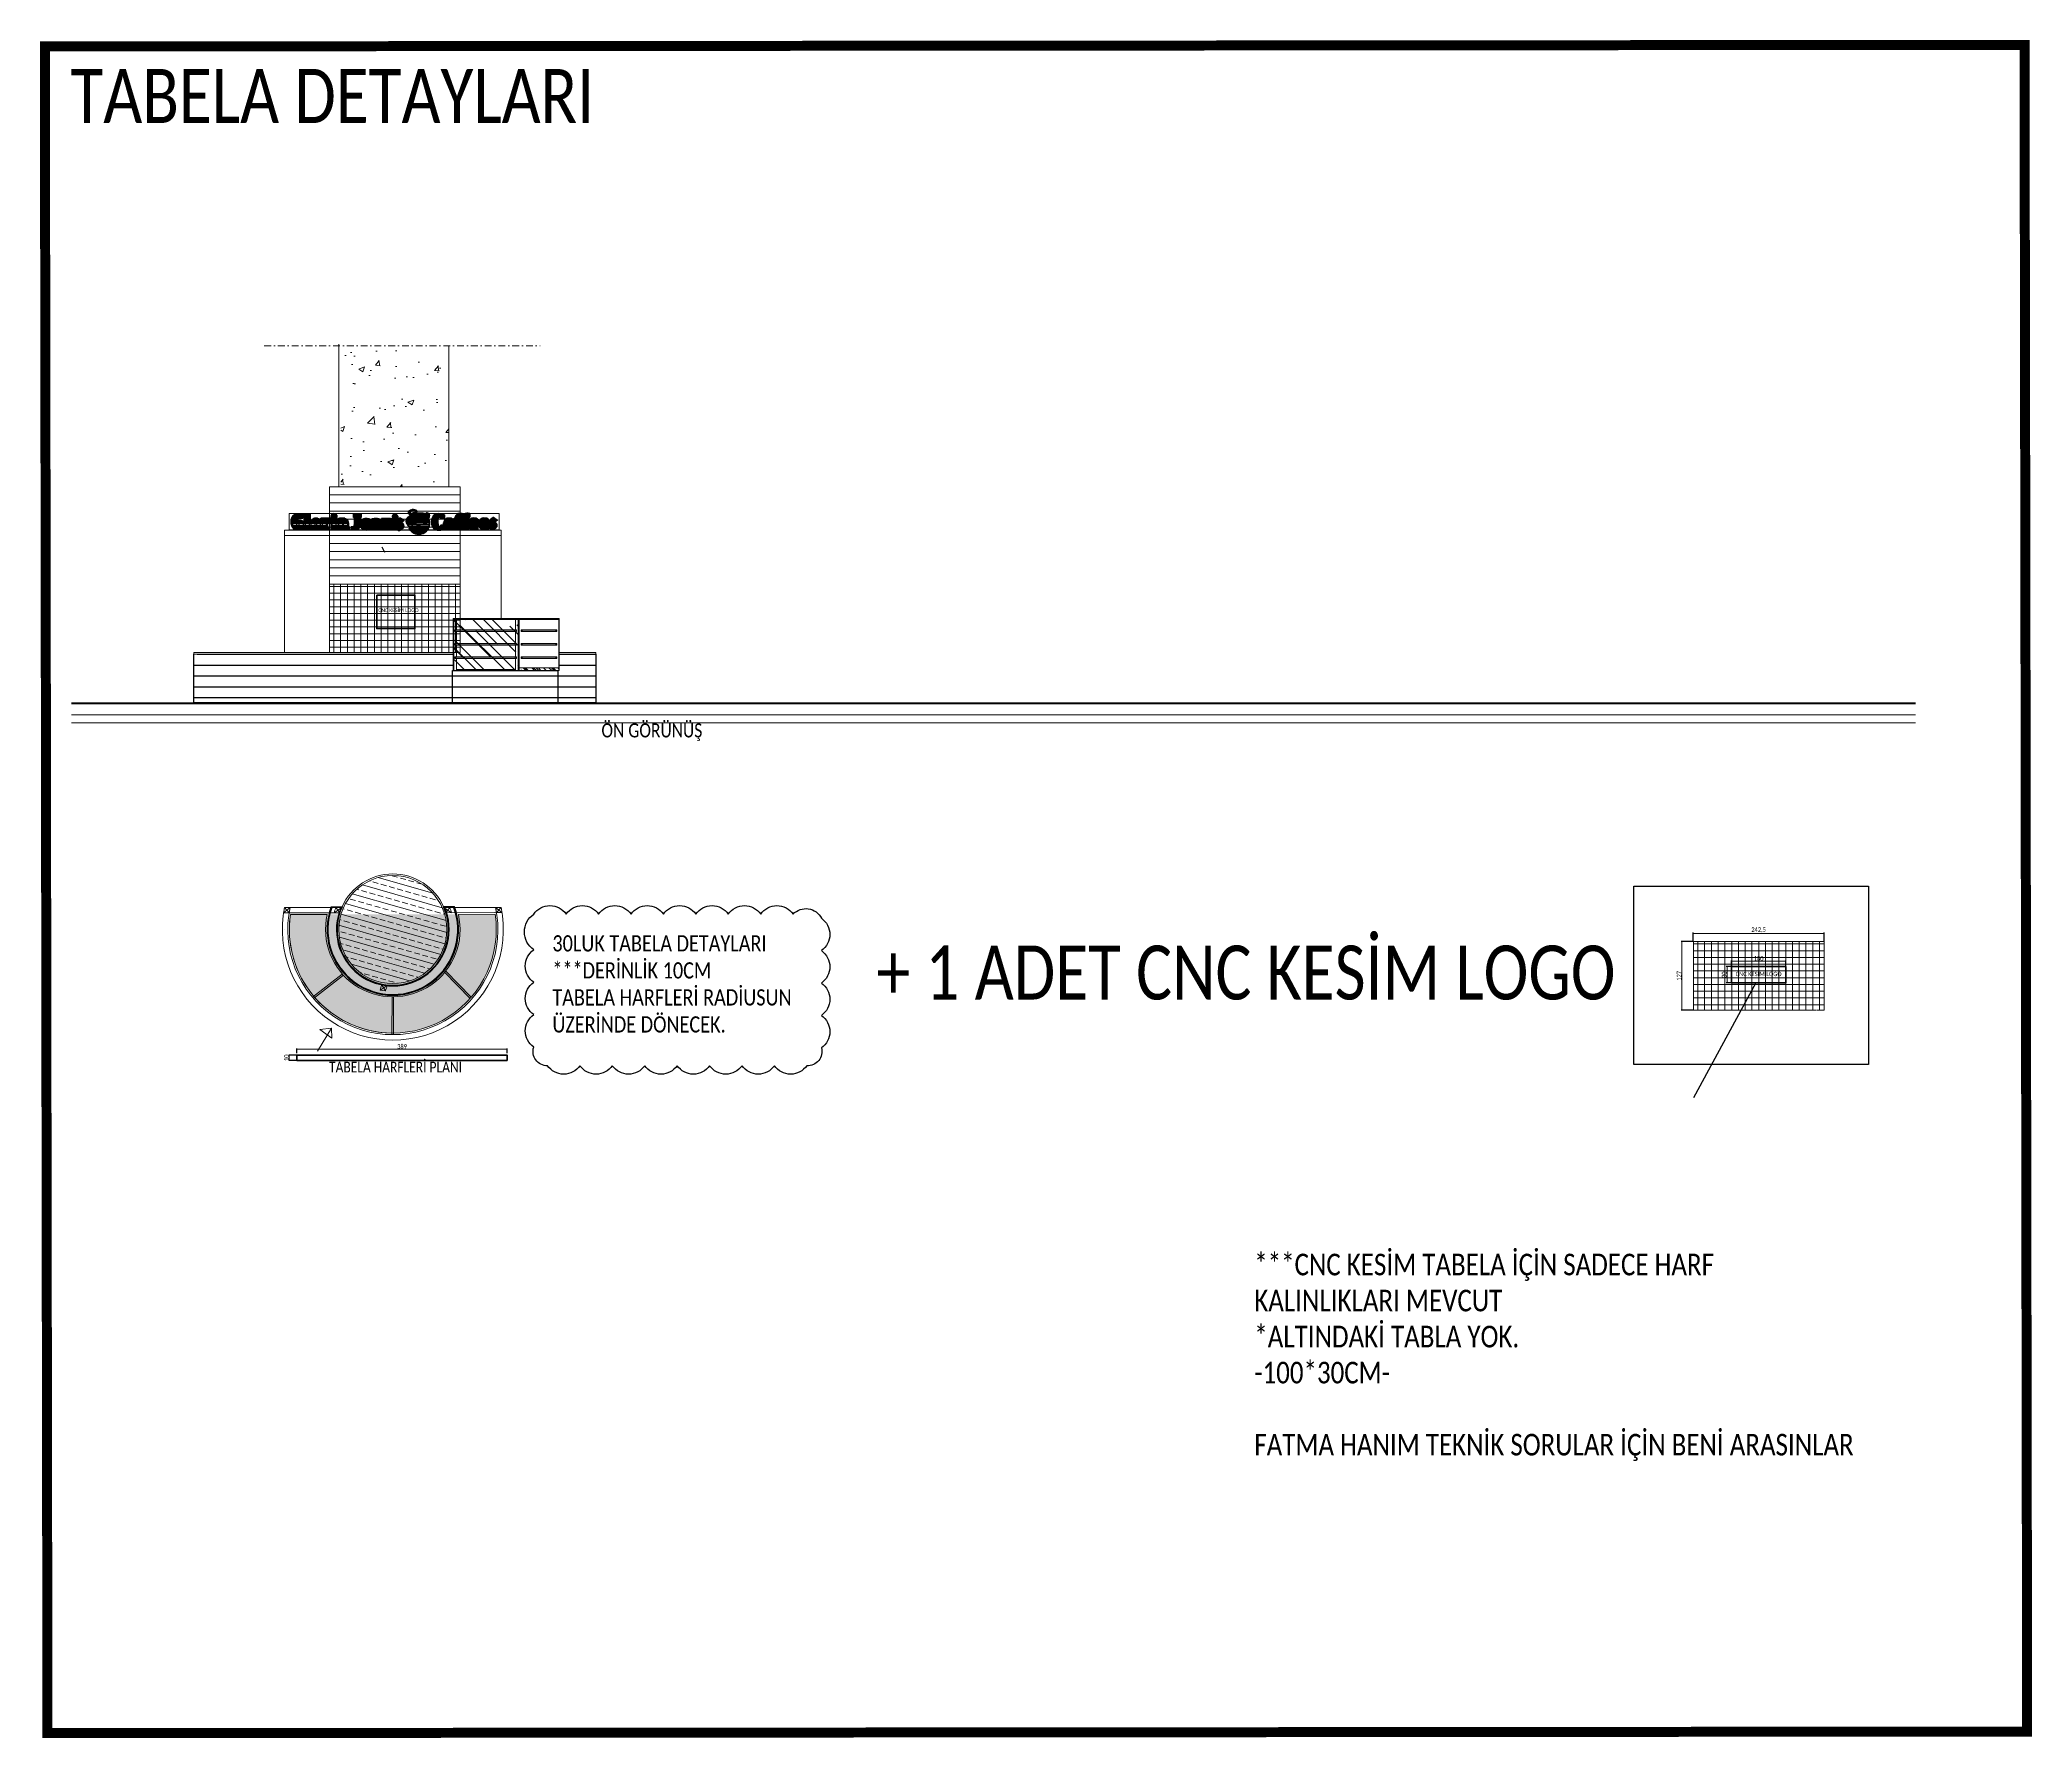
# Model space of a CAD drawing. Header units: millimetres. Extents: x 210628 to 232146, y -111309 to -91563.
# Drawn here: x 217193 to 220880, y -108636 to -105493 of the extents above; entities that cross this region are included whole.
import ezdxf

# ---------------------------------------------------------------- set-up
doc = ezdxf.new("R2010")
doc.units = ezdxf.units.MM
doc.header["$PDMODE"] = 2
doc.linetypes.add('DASHDOT', pattern=[25.4, 12.7, -6.35, 0, -6.35])
doc.layers.get('0').update_dxf_attribs({"lineweight": 20})
for name, color, linetype, lineweight in [('ahsap', 34, 'Continuous', 25), ('ahsap gor', 24, 'Continuous', 20), ('alcıpan', 14, 'Continuous', 25), ('CAM', 141, 'Continuous', 0), ('demir-1', 103, 'Continuous', 20), ('irem rev', 23, 'Continuous', 30), ('kaplama', 33, 'Continuous', 15), ('KP', 167, 'Continuous', 30), ('mermer', 142, 'Continuous', 15), ('seramik', 150, 'Continuous', 20), ('t_görünüş', 45, 'Continuous', 25), ('t_tarama', 253, 'Continuous', 5), ('t_yazı', 23, 'Continuous', 25), ('tarama', 123, 'Continuous', 15), ('tefris', 30, 'Continuous', 0), ('ölçü', 251, 'Continuous', 5)]:
    doc.layers.add(name, color=color, linetype=linetype, lineweight=lineweight)
doc.layers.add('S-COLS', color=6, linetype='Continuous')
doc.layers.add('yazı', color=11, linetype='Continuous')
doc.styles.add('text2', font='calibri.ttf', dxfattribs={"width": 0.8})
doc.styles.add('Ölçü50', font='calibri.ttf', dxfattribs={"width": 0.7})
doc.dimstyles.new('olcu10', dxfattribs={"dimtxt": 9, "dimasz": 2, "dimexe": 1.25, "dimexo": 0.625, "dimgap": 0.5, "dimtad": 1, "dimdec": 1, "dimrnd": 0.5, "dimzin": 9, "dimtxsty": 'Ölçü50', "dimblk": 'ARCHTICK', "dimcen": 2, "dimclrd": 256, "dimclre": 256, "dimclrt": 6, "dimazin": 2, "dimtfac": 1, "dimtdec": 1, "dimtix": 1, "dimtmove": 0, "dimatfit": 3, "dimldrblk": 'ARCHTICK', "dimfxl": 1, "dimlwd": -1, "dimarcsym": 0})

# ---------------------------------------------------------------- blocks, each defined once
blk = doc.blocks.new('pasta dolabı')
at = {"layer": 'tarama'}
h = blk.add_hatch(dxfattribs=at)
h.set_pattern_fill('AR-RROOF', color=256, scale=1.5, angle=45)
h.set_pattern_definition([(45, (112397.206, -44592.038), (32.32892, 86.21046), [571.5, -76.2, 190.5, -38.1]), (45, (112419.567, -44542.736), (-62.77199, 8.89045), [114.3, -12.573, 228.6, -28.575]), (45, (112387.777, -44555.668), (122.04168, 158.14231), [304.8, -53.34, 152.4, -38.1])])
h.paths.add_polyline_path([(134688.6, -38410.8), (134688.6, -38316.6), (134806.6, -38316.6), (134806.6, -38410.8)])
h = blk.add_hatch(dxfattribs=at)
h.set_pattern_fill('AR-RROOF', color=256, scale=0.5, angle=45)
h.set_pattern_definition([(45, (104043.058, -37119.502), (10.7763073, 28.7368196), [190.5, -25.4, 63.5, -12.7]), (45, (104050.512, -37103.068), (-20.923997, 2.9634845), [38.1, -4.191, 76.2, -9.525]), (45, (104039.915, -37107.379), (40.6805602, 52.7141034), [101.6, -17.78, 50.8, -12.7])])
h.paths.add_polyline_path([(134683.6, -38405.8), (134683.6, -38410.8), (134613.6, -38410.8), (134613.6, -38405.8)])
at = {"layer": 'CAM'}
for p, q in [((134612.6, -38314.6, 0), (134687.6, -38314.6, 0)), ((134612.6, -38314.6, 0), (134612.6, -38410.8, 0)), ((134612.6, -38316.6, 0), (134687.6, -38316.6, 0)), ((134613.6, -38410.8, 0), (134613.6, -38316.6, 0)), ((134617.1, -38335.6, 0), (134683.1, -38335.6, 0)), ((134617.1, -38338.6, 0), (134617.1, -38335.6, 0)), ((134617.1, -38336.2, 0), (134683.1, -38336.2, 0)), ((134617.1, -38338.6, 0), (134683.1, -38338.6, 0)), ((134617.1, -38338.6, 0), (134683.1, -38338.6, 0)), ((134619.1, -38338.6, 0), (134619.1, -38336.2, 0)), ((134681.1, -38338.6, 0), (134681.1, -38336.2, 0)), ((134683.1, -38338.6, 0), (134683.1, -38335.6, 0)), ((134686.6, -38410.8, 0), (134686.6, -38316.6, 0)), ((134687.6, -38314.6, 0), (134809, -38314.6, 0)), ((134687.6, -38314.6, 0), (134687.6, -38410.8, 0)), ((134687.6, -38314.6, 0), (134687.6, -38410.8, 0)), ((134687.6, -38316.6, 0), (134809, -38316.6, 0)), ((134688.6, -38410.8, 0), (134688.6, -38316.6, 0)), ((134692.1, -38335.6, 0), (134806, -38335.6, 0)), ((134692.1, -38338.6, 0), (134692.1, -38335.6, 0)), ((134692.1, -38336.2, 0), (134806, -38336.2, 0)), ((134692.1, -38338.6, 0), (134806, -38338.6, 0)), ((134692.1, -38338.6, 0), (134806, -38338.6, 0)), ((134693.6, -38335.6, 0), (134693.6, -38316.6, 0)), ((134693.6, -38360.6, 0), (134693.6, -38338.6, 0)), ((134694.1, -38338.6, 0), (134694.1, -38336.2, 0)), ((134803, -38335.6, 0), (134803, -38316.6, 0)), ((134803, -38360.6, 0), (134803, -38338.6, 0)), ((134804, -38338.6, 0), (134804, -38336.2, 0)), ((134806, -38338.6, 0), (134806, -38335.6, 0)), ((134808, -38410.8, 0), (134808, -38316.6, 0)), ((134809, -38314.6, 0), (134809, -38410.8, 0)), ((134617.1, -38360.6, 0), (134683.1, -38360.6, 0)), ((134617.1, -38363.6, 0), (134617.1, -38360.6, 0)), ((134617.1, -38361.2, 0), (134683.1, -38361.2, 0)), ((134617.1, -38363.6, 0), (134683.1, -38363.6, 0)), ((134617.1, -38363.6, 0), (134683.1, -38363.6, 0)), ((134619.1, -38363.6, 0), (134619.1, -38361.2, 0)), ((134681.1, -38363.6, 0), (134681.1, -38361.2, 0)), ((134683.1, -38363.6, 0), (134683.1, -38360.6, 0)), ((134692.1, -38360.6, 0), (134806, -38360.6, 0)), ((134692.1, -38363.6, 0), (134692.1, -38360.6, 0)), ((134692.1, -38361.2, 0), (134806, -38361.2, 0)), ((134692.1, -38363.6, 0), (134806, -38363.6, 0)), ((134692.1, -38363.6, 0), (134806, -38363.6, 0)), ((134693.6, -38385.6, 0), (134693.6, -38363.6, 0)), ((134693.6, -38385.6, 0), (134693.6, -38363.6, 0)), ((134694.1, -38363.6, 0), (134694.1, -38361.2, 0)), ((134803, -38385.6, 0), (134803, -38363.6, 0)), ((134803, -38385.6, 0), (134803, -38363.6, 0)), ((134804, -38363.6, 0), (134804, -38361.2, 0)), ((134806, -38363.6, 0), (134806, -38360.6, 0)), ((134613.6, -38405.8, 0), (134686.6, -38405.8, 0)), ((134617.1, -38385.6, 0), (134683.1, -38385.6, 0)), ((134617.1, -38388.6, 0), (134617.1, -38385.6, 0)), ((134617.1, -38386.2, 0), (134683.1, -38386.2, 0)), ((134617.1, -38388.6, 0), (134683.1, -38388.6, 0)), ((134617.1, -38388.6, 0), (134683.1, -38388.6, 0)), ((134619.1, -38388.6, 0), (134619.1, -38386.2, 0)), ((134681.1, -38388.6, 0), (134681.1, -38386.2, 0)), ((134683.1, -38388.6, 0), (134683.1, -38385.6, 0)), ((134692.1, -38385.6, 0), (134806, -38385.6, 0)), ((134692.1, -38388.6, 0), (134692.1, -38385.6, 0)), ((134692.1, -38386.2, 0), (134806, -38386.2, 0)), ((134692.1, -38388.6, 0), (134806, -38388.6, 0)), ((134692.1, -38388.6, 0), (134806, -38388.6, 0)), ((134693.6, -38408.8, 0), (134693.6, -38388.6, 0)), ((134693.6, -38410.8, 0), (134693.6, -38388.6, 0)), ((134693.6, -38408.8, 0), (134803, -38408.8, 0)), ((134694.1, -38388.6, 0), (134694.1, -38386.2, 0)), ((134803, -38410.8, 0), (134803, -38388.6, 0)), ((134804, -38388.6, 0), (134804, -38386.2, 0)), ((134806, -38388.6, 0), (134806, -38385.6, 0))]:
    blk.add_line(p, q, dxfattribs=at)
at = {"layer": 'CAM', "elevation": 0}
blk.add_lwpolyline([(134612.6, -38410.8), (134809, -38410.8)], dxfattribs=at)
blk = doc.blocks.new('logolutabela')
at = {"layer": 't_görünüş'}
for points in [[(291.4, 35.2), (287.1, 36), (281.5, 37.7), (279.8, 38.9), (278.3, 40.6), (278.3, 44.5), (279.8, 46.8), (283.7, 49.1), (288, 50.2), (293.1, 50.2), (296.2, 49.1), (297.6, 48), (298.2, 47.1), (298.5, 46.5), (298.8, 46), (298.8, 45.4), (298.5, 44.5), (297.9, 43.7), (297.6, 43.1), (295.6, 42.3), (292.5, 41.4), (290.8, 41.7), (290.3, 41.7), (289.4, 42.3), (289.1, 42.6), (288.8, 42.8), (288.8, 43.4), (289.1, 44), (289.1, 43.1), (290, 42.6), (290.8, 42.3), (291.7, 42.3), (293.4, 43.4), (294.2, 44.3), (294.5, 45.1), (294.8, 46.8), (293.1, 48.2), (292, 48.5), (288.5, 48.5), (285.4, 47.7), (284.3, 47.1), (282.6, 45.1), (282.3, 43.4), (283.4, 41.1), (284, 40.6), (285.4, 39.7), (287.4, 39.2), (290.5, 38.3), (294.5, 36.3)], [(285.1, 49.7), (283.7, 49.1), (295.9, 49.1)], [(285.7, 49.9), (285.1, 49.7), (294.5, 49.7)], [(285.1, 49.7), (294.5, 49.7), (295.9, 49.1)], [(287.1, 50.2), (285.7, 49.9), (293.9, 49.9)], [(285.7, 49.9), (293.9, 49.9), (294.5, 49.7)], [(288, 50.2), (287.1, 50.2), (293.1, 50.2)], [(287.1, 50.2), (293.1, 50.2), (293.9, 49.9)], [(290.5, 50.2), (288, 50.2), (291.1, 50.2)], [(288, 50.2), (293.1, 50.2)], [(-11.1, 29.2), (-12.2, 24.7), (-12.5, 20.1)], [(-12.2, 23.8), (-12.5, 23), (15, 23)], [(-12.5, 23), (-12.5, 22.7), (15, 22.7)], [(-12.5, 23), (15, 23), (15, 22.7)], [(-12.5, 22.7), (15.3, 22.7)], [(-12.5, 22.7), (-12.5, 21), (17.6, 21)], [(-12.5, 22.7), (15.3, 22.7), (17.6, 21)], [(-12.5, 21), (-12.5, 20.4), (18.4, 20.4)], [(-12.5, 21), (17.6, 21), (18.4, 20.4)], [(-12.5, 20.4), (-12.5, 20.1), (18.7, 20.1)], [(-12.5, 20.4), (18.4, 20.4), (18.7, 20.1)], [(-12.5, 20.1), (-12.5, 20.4)], [(-12.5, 20.1), (-12.5, 19.9), (18.7, 19.9)], [(-12.5, 20.1), (18.7, 20.1), (18.7, 19.9)], [(-12.5, 20.1), (-12.2, 15.6), (-11.1, 11.1)], [(-12.5, 19.9), (-12.5, 19.3), (19.3, 19.3)], [(-12.5, 19.9), (18.7, 19.9), (19.3, 19.3)], [(-12.5, 19.3), (-12.5, 18.4), (19.9, 18.4)], [(-12.5, 19.3), (19.3, 19.3), (19.9, 18.4)], [(-12.5, 18.4), (-12.5, 17), (20.7, 17)], [(-12.5, 18.4), (19.9, 18.4), (20.7, 17)], [(-12.5, 17), (129.7, 17)], [(-11.9, 25.8), (-12.2, 25.5), (4.3, 25.5)], [(-12.2, 25.5), (-12.2, 25.3), (4.3, 25.3)], [(-12.2, 25.5), (4.3, 25.5), (4.3, 25.3)], [(-12.2, 25.3), (-12.2, 25), (4.3, 25)], [(-12.2, 25.3), (4.3, 25.3), (4.3, 25)], [(-12.2, 25), (-12.2, 24.7), (4.3, 24.7)], [(-12.2, 25), (4.3, 25), (4.3, 24.7)], [(-12.2, 24.7), (-12.2, 24.1), (4.3, 24.1)], [(-12.2, 24.7), (4.3, 24.7), (4.3, 24.1)], [(-12.2, 24.1), (-12.2, 23.8), (11.9, 23.8)], [(-12.2, 24.1), (9.9, 24.1), (11.9, 23.8)], [(-12.2, 23.8), (12.2, 23.8)], [(-12.2, 23.8), (12.2, 23.8), (15, 23)], [(-12.2, 17), (-12.2, 15.6), (77.7, 15.6)], [(-12.2, 17), (77.7, 17), (77.7, 15.6)], [(-12.2, 15.6), (-11.1, 11.1), (77.7, 11.1)], [(-12.2, 15.6), (77.7, 15.6), (77.7, 11.1)], [(-11.6, 27), (-11.9, 25.8), (4.3, 25.8)], [(-11.9, 25.8), (4.3, 25.8), (4.3, 25.5)], [(-11.3, 28.1), (-11.6, 28.1), (4.8, 28.1)], [(-11.6, 28.1), (-11.6, 27.8), (4.8, 27.8)], [(-11.6, 28.1), (4.8, 28.1), (4.8, 27.8)], [(-11.6, 27.8), (-11.6, 27.5), (4.8, 27.5)], [(-11.6, 27.8), (4.8, 27.8), (4.8, 27.5)], [(-11.6, 27.5), (-11.6, 27.2), (4.5, 27.2)], [(-11.6, 27.5), (4.8, 27.5), (4.5, 27.2)], [(-11.6, 27.2), (-11.6, 27), (4.5, 27)], [(-11.6, 27.2), (4.5, 27.2), (4.5, 27)], [(-11.6, 27), (4.5, 27), (4.3, 25.8)], [(-11.1, 29.2), (-11.3, 29.2), (5.4, 29.2)], [(-11.3, 29.2), (-11.3, 28.9), (5.4, 28.9)], [(-11.3, 29.2), (5.4, 29.2), (5.4, 28.9)], [(-11.3, 28.9), (5.4, 28.9), (5.1, 28.9)], [(-11.3, 28.9), (-11.3, 28.7), (5.1, 28.7)], [(-11.3, 28.9), (5.1, 28.9), (5.1, 28.7)], [(-11.3, 28.7), (-11.3, 28.4), (5.1, 28.4)], [(-11.3, 28.7), (5.1, 28.7), (5.1, 28.4)], [(-11.3, 28.4), (-11.3, 28.1), (4.8, 28.1)], [(-11.3, 28.4), (5.1, 28.4), (4.8, 28.1)], [(-4.8, 36.9), (-7.4, 34.9), (-9.6, 32.3), (-11.1, 29.2)], [(-10.8, 29.8), (-11.1, 29.2), (5.4, 29.2)], [(-11.1, 11.1), (-10.2, 8.8), (77.7, 8.8)], [(-11.1, 11.1), (77.7, 11.1), (77.7, 8.8)], [(-11.1, 11.1), (-9.4, 7.4), (-7.1, 4), (-3.7, 1.7), (0, 0)], [(-10.5, 30.4), (-10.8, 30.4), (6.2, 30.4)], [(-10.8, 30.4), (-10.8, 30.1), (6, 30.1)], [(-10.8, 30.4), (6.2, 30.4), (6, 30.1)], [(-10.8, 30.1), (-10.8, 29.8), (5.7, 29.8)], [(-10.8, 30.1), (6, 30.1), (5.7, 29.8)], [(-10.8, 29.8), (5.7, 29.8), (5.4, 29.2)], [(-10.2, 30.9), (-10.5, 30.6), (17, 30.6)], [(-10.5, 30.6), (-10.5, 30.4), (6.5, 30.4)], [(-10.5, 30.6), (6.8, 30.6), (6.5, 30.4)], [(-10.5, 30.4), (6.5, 30.4), (6.2, 30.4)], [(-9.6, 32.1), (-10.2, 30.9), (17, 30.9)], [(-10.2, 30.9), (17, 30.9), (17, 30.6)], [(-10.2, 8.8), (-9.9, 8.5), (77.7, 8.5)], [(-10.2, 8.8), (77.7, 8.8), (77.7, 8.5)], [(-8.5, 28.1), (-9.6, 24.1), (-9.9, 20.1)], [(-9.9, 20.1), (-9.6, 15.9), (-8.8, 11.6)], [(-9.9, 8.5), (-9.6, 7.9), (79.4, 7.9)], [(-9.9, 8.5), (79.4, 8.5), (79.4, 7.9)], [(-8.5, 33.8), (-9.6, 32.3), (17, 32.3)], [(-9.6, 32.3), (-9.6, 32.1), (17, 32.1)], [(-9.6, 32.3), (17, 32.3), (17, 32.1)], [(-9.6, 32.1), (17, 32.1), (17, 30.9)], [(-9.6, 7.9), (-9.4, 7.4), (63, 7.4)], [(-9.6, 7.9), (63.3, 7.9), (63, 7.4)], [(-9.4, 7.4), (-9.1, 6.5), (62.7, 6.5)], [(-9.4, 7.4), (63, 7.4), (62.7, 6.5)], [(-9.1, 6.5), (-7.9, 5.4), (62.1, 5.4)], [(-9.1, 6.5), (62.7, 6.5), (62.1, 5.4)], [(-8.8, 11.6), (-7.4, 8.8), (-5.4, 6.5), (-2.8, 4.5)], [(-7.9, 34.3), (-8.5, 33.8), (17, 33.8)], [(-3.4, 34.3), (-6.5, 31.8), (-8.5, 28.1)], [(-8.5, 33.8), (17, 33.8), (17, 32.3)], [(-7.4, 34.9), (-7.9, 34.3), (17, 34.3)], [(-7.9, 34.3), (17, 34.3), (17, 33.8)], [(-7.9, 5.4), (-7.9, 5.1), (61.9, 5.1)], [(-7.9, 5.4), (62.1, 5.4), (61.9, 5.1)], [(-7.9, 5.1), (-7.1, 4), (37.2, 4)], [(-7.9, 5.1), (37.2, 5.1), (37.2, 4)], [(-5.4, 36.3), (-7.4, 34.9), (17, 34.9)], [(-7.4, 34.9), (17, 34.9), (17, 34.3)], [(-7.1, 4), (37.2, 4)], [(-6.8, 4), (-5.7, 3.1), (37.2, 3.1)], [(-6.8, 4), (37.2, 4), (37.2, 3.1)], [(-5.7, 3.1), (-5.4, 2.8), (37.2, 2.8)], [(-5.7, 3.1), (37.2, 3.1), (37.2, 2.8)], [(-5.1, 36.6), (-5.4, 36.3), (17, 36.3)], [(-5.4, 36.3), (17, 36.3), (17, 34.9)], [(-5.4, 2.8), (-5.1, 2.6), (37.2, 2.6)], [(-5.4, 2.8), (37.2, 2.8), (37.2, 2.6)], [(-4.8, 36.9), (-5.1, 36.6), (17, 36.6)], [(-5.1, 36.6), (17, 36.6), (17, 36.3)], [(-5.1, 2.6), (-4.5, 2.3), (37.2, 2.3)], [(-5.1, 2.6), (37.2, 2.6), (37.2, 2.3)], [(-0.3, 39.2), (-2.6, 38.3), (-4.8, 36.9)], [(-2.6, 38.3), (-4.8, 36.9), (17, 36.9)], [(-4.8, 36.9), (17, 36.9), (17, 36.6)], [(-4.5, 2.3), (-4, 2), (20.1, 2)], [(-4.5, 2.3), (20.7, 2.3), (20.1, 2)], [(-4, 2), (-4, 1.7), (19.6, 1.7)], [(-4, 2), (20.1, 2), (19.6, 1.7)], [(-4, 1.7), (19.6, 1.7)], [(-3.7, 1.7), (-2.8, 1.1), (19, 1.1)], [(-3.7, 1.7), (19.6, 1.7), (19, 1.1)], [(-3.4, 34.3), (0.3, 36.3), (5.1, 37.2)], [(7.1, 2), (0.6, 2.8), (-2.8, 4.5)], [(-2.3, 38.3), (-2.6, 38.3), (17, 38.3)], [(-2.6, 38.3), (17, 38.3), (17, 36.9)], [(-2, 38.6), (-2.3, 38.3), (17, 38.3)], [(-1.4, 38.9), (-2, 38.6), (17, 38.6)], [(-2, 38.6), (17, 38.6), (17, 38.3)], [(-0.3, 39.2), (-1.4, 38.9), (17, 38.9)], [(-1.4, 38.9), (17, 38.9), (17, 38.6)], [(5.1, 40), (-0.3, 39.2)], [(0, 39.2), (-0.3, 39.2), (15, 39.2)], [(-0.3, 39.2), (15.3, 39.2)], [(-0.3, 39.2), (15.3, 39.2), (17, 38.9)], [(1.1, 39.4), (0, 39.2), (14.8, 39.2)], [(0, 39.2), (15, 39.2)], [(9.1, 33.8), (8.5, 33.8), (6.2, 33.5), (4.5, 32.3), (2.8, 29.8), (1.4, 27), (0.9, 19), (1.7, 11.1), (2.3, 9.1), (3.1, 7.7), (4, 6.5), (6.8, 5.1), (7.7, 4.8), (7.9, 5.1), (8.2, 5.1), (8.2, 16.5), (7.7, 18.2), (6.8, 18.7), (4.3, 18.7), (4.3, 21.6), (8.8, 21.6)], [(2.6, 39.7), (1.1, 39.4), (13.6, 39.4)], [(1.1, 39.4), (13.6, 39.4), (14.8, 39.2)], [(4.8, 40), (2.6, 39.7), (11.6, 39.7)], [(2.6, 39.7), (11.6, 39.7), (13.6, 39.4)], [(15.3, 39.2), (17, 38.9), (17, 28.9), (7.7, 28.9), (7.1, 30.4), (6.5, 30.4), (6, 30.1), (4.5, 27), (4.3, 24.1), (8.5, 24.1)], [(8.5, 24.1), (4.3, 24.1), (9.9, 24.1)], [(5.1, 40), (4.8, 40), (10.2, 40)], [(4.8, 40), (10.2, 40), (11.6, 39.7)], [(5.1, 40), (10.2, 40)], [(15.3, 39.2), (10.2, 40), (5.1, 40)], [(14.2, 36), (9.6, 36.9), (5.1, 37.2)], [(6.8, 30.6), (6.8, 30.4), (17, 30.4)], [(6.8, 30.6), (17, 30.6), (17, 30.4)], [(6.8, 30.4), (17, 30.4)], [(7.1, 30.4), (7.1, 30.1), (17, 30.1)], [(7.1, 30.4), (17, 30.4), (17, 30.1)], [(7.1, 30.1), (7.4, 29.8), (17, 29.8)], [(7.1, 30.1), (17, 30.1), (17, 29.8)], [(7.1, 2), (12.2, 2.6), (17.3, 3.7)], [(7.4, 29.8), (7.4, 29.2), (17, 29.2)], [(7.4, 29.8), (17, 29.8), (17, 29.2)], [(7.4, 29.2), (7.7, 28.9), (17, 28.9)], [(7.4, 29.2), (17, 29.2), (17, 28.9)], [(15, 22.7), (11.9, 23.8), (8.5, 24.1)], [(13.6, 21), (11.1, 21.6), (8.8, 21.6)], [(14.2, 36), (14.2, 31.5), (9.9, 31.5), (9.4, 33.8), (9.1, 33.8)], [(17.3, 17.9), (15.6, 19.6), (13.6, 21)], [(20.7, 17), (18.4, 20.4), (15, 22.7)], [(18.7, 12.8), (18.4, 15.3), (17.3, 17.9)], [(18.7, 12.8), (18.7, 4.5), (17.3, 3.7)], [(37.2, 5.1), (37.2, -0.3), (20.7, -0.3), (20.7, 2.3), (19.6, 1.7), (17.9, 0.9)], [(19, 40), (19, 39.7), (35.2, 39.7)], [(19, 40), (35.2, 40), (35.2, 39.7)], [(20.7, 17), (20.7, 30.9), (19, 30.9), (19, 40), (35.2, 40), (35.2, 19.3), (36.9, 23)], [(19, 39.7), (19, 39.4), (35.2, 39.4)], [(19, 39.7), (35.2, 39.7), (35.2, 39.4)], [(19, 39.4), (19, 39.2), (35.2, 39.2)], [(19, 39.4), (35.2, 39.4), (35.2, 39.2)], [(19, 39.2), (19, 38.9), (35.2, 38.9)], [(19, 39.2), (35.2, 39.2), (35.2, 38.9)], [(19, 38.9), (19, 38.6), (35.2, 38.6)], [(19, 38.9), (35.2, 38.9), (35.2, 38.6)], [(19, 38.6), (19, 38.3), (35.2, 38.3)], [(19, 38.6), (35.2, 38.6), (35.2, 38.3)], [(19, 38.3), (19, 36.9), (35.2, 36.9)], [(19, 38.3), (35.2, 38.3), (35.2, 36.9)], [(19, 36.9), (19, 36.6), (35.2, 36.6)], [(19, 36.9), (35.2, 36.9), (35.2, 36.6)], [(19, 36.6), (19, 36.3), (35.2, 36.3)], [(19, 36.6), (35.2, 36.6), (35.2, 36.3)], [(19, 36.3), (19, 34.9), (35.2, 34.9)], [(19, 36.3), (35.2, 36.3), (35.2, 34.9)], [(19, 34.9), (19, 34.3), (35.2, 34.3)], [(19, 34.9), (35.2, 34.9), (35.2, 34.3)], [(19, 34.3), (19, 33.8), (35.2, 33.8)], [(19, 34.3), (35.2, 34.3), (35.2, 33.8)], [(19, 33.8), (19, 32.3), (35.2, 32.3)], [(19, 33.8), (35.2, 33.8), (35.2, 32.3)], [(19, 32.3), (19, 32.1), (35.2, 32.1)], [(19, 32.3), (35.2, 32.3), (35.2, 32.1)], [(19, 32.1), (19, 30.9), (35.2, 30.9)], [(19, 32.1), (35.2, 32.1), (35.2, 30.9)], [(20.7, 30.9), (20.7, 30.6), (35.2, 30.6)], [(20.7, 30.9), (35.2, 30.9), (35.2, 30.6)], [(20.7, 30.6), (20.7, 30.4), (35.2, 30.4)], [(20.7, 30.6), (35.2, 30.6), (35.2, 30.4)], [(20.7, 30.4), (20.7, 30.1), (35.2, 30.1)], [(20.7, 30.4), (35.2, 30.4), (35.2, 30.1)], [(20.7, 30.1), (20.7, 29.8), (35.2, 29.8)], [(20.7, 30.1), (35.2, 30.1), (35.2, 29.8)], [(20.7, 29.8), (20.7, 29.2), (35.2, 29.2)], [(20.7, 29.8), (35.2, 29.8), (35.2, 29.2)], [(20.7, 29.2), (20.7, 28.9), (35.2, 28.9)], [(20.7, 29.2), (35.2, 29.2), (35.2, 28.9)], [(20.7, 28.9), (20.7, 28.7), (35.2, 28.7)], [(20.7, 28.9), (35.2, 28.9), (35.2, 28.7)], [(20.7, 28.7), (20.7, 28.4), (35.2, 28.4)], [(20.7, 28.7), (35.2, 28.7), (35.2, 28.4)], [(20.7, 28.4), (20.7, 28.1), (35.2, 28.1)], [(20.7, 28.4), (35.2, 28.4), (35.2, 28.1)], [(20.7, 28.1), (20.7, 27.8), (35.2, 27.8)], [(20.7, 28.1), (35.2, 28.1), (35.2, 27.8)], [(20.7, 27.8), (20.7, 27.5), (35.2, 27.5)], [(20.7, 27.8), (35.2, 27.8), (35.2, 27.5)], [(20.7, 27.5), (20.7, 27.2), (35.2, 27.2)], [(20.7, 27.5), (35.2, 27.5), (35.2, 27.2)], [(20.7, 27.2), (20.7, 27), (35.2, 27)], [(20.7, 27.2), (35.2, 27.2), (35.2, 27)], [(20.7, 27), (20.7, 25.8), (35.2, 25.8)], [(20.7, 27), (35.2, 27), (35.2, 25.8)], [(20.7, 25.8), (20.7, 25.5), (35.2, 25.5)], [(20.7, 25.8), (35.2, 25.8), (35.2, 25.5)], [(20.7, 25.5), (20.7, 25.3), (35.2, 25.3)], [(20.7, 25.5), (35.2, 25.5), (35.2, 25.3)], [(20.7, 25.3), (20.7, 25), (35.2, 25)], [(20.7, 25.3), (35.2, 25.3), (35.2, 25)], [(20.7, 25), (20.7, 24.7), (35.2, 24.7)], [(20.7, 25), (35.2, 25), (35.2, 24.7)], [(20.7, 24.7), (20.7, 24.1), (35.2, 24.1)], [(20.7, 24.7), (35.2, 24.7), (35.2, 24.1)], [(20.7, 24.1), (20.7, 23.8), (35.2, 23.8)], [(20.7, 24.1), (35.2, 24.1), (35.2, 23.8)], [(20.7, 23.8), (20.7, 23), (35.2, 23)], [(20.7, 23.8), (35.2, 23.8), (35.2, 23)], [(20.7, 23), (20.7, 22.7), (35.2, 22.7)], [(20.7, 23), (35.2, 23), (35.2, 22.7)], [(20.7, 22.7), (20.7, 21), (35.2, 21)], [(20.7, 22.7), (35.2, 22.7), (35.2, 21)], [(20.7, 21), (20.7, 20.4), (35.2, 20.4)], [(20.7, 21), (35.2, 21), (35.2, 20.4)], [(20.7, 20.4), (20.7, 20.1), (35.2, 20.1)], [(20.7, 20.4), (35.2, 20.4), (35.2, 20.1)], [(20.7, 20.1), (20.7, 19.9), (35.2, 19.9)], [(20.7, 20.1), (35.2, 20.1), (35.2, 19.9)], [(20.7, 19.9), (20.7, 19.3), (35.2, 19.3)], [(20.7, 19.9), (35.2, 19.9), (35.2, 19.3)], [(20.7, 19.3), (20.7, 18.4), (101.3, 18.4)], [(20.7, 19.3), (101.3, 19.3), (101.3, 18.4)], [(20.7, 18.4), (20.7, 17), (129.7, 17)], [(20.7, 18.4), (129.4, 18.4), (129.7, 17)], [(20.7, 2.3), (20.7, 2), (37.2, 2)], [(20.7, 2.3), (37.2, 2.3), (37.2, 2)], [(20.7, 2), (20.7, 1.7), (37.2, 1.7)], [(20.7, 2), (37.2, 2), (37.2, 1.7)], [(20.7, 1.7), (20.7, 1.1), (37.2, 1.1)], [(20.7, 1.7), (37.2, 1.7), (37.2, 1.1)], [(23.5, 2.3), (23.5, 33.2), (21.6, 33.2), (21.6, 37.5), (32.6, 37.5), (32.6, 5.7), (34.9, 5.7), (34.9, 2.3), (23.5, 2.3)], [(35.5, 19.9), (35.2, 19.3), (101.3, 19.3)], [(35.7, 20.4), (35.5, 20.1), (101.3, 20.1)], [(35.5, 20.1), (35.5, 19.9), (101.3, 19.9)], [(35.5, 20.1), (101.3, 20.1), (101.3, 19.9)], [(35.5, 19.9), (101.3, 19.9), (101.3, 19.3)], [(36.9, 22.7), (35.7, 21), (101.3, 21)], [(35.7, 21), (35.7, 20.4), (101.3, 20.4)], [(35.7, 21), (101.3, 21), (101.3, 20.4)], [(35.7, 20.4), (101.3, 20.4), (101.3, 20.1)], [(44.5, 28.1), (41.7, 27), (38.9, 25.3), (36.9, 23)], [(37.7, 23.8), (36.9, 23), (101.3, 23)], [(36.9, 23), (36.9, 22.7), (101.3, 22.7)], [(36.9, 23), (101.3, 23), (101.3, 22.7)], [(36.9, 22.7), (101.3, 22.7), (101.3, 21)], [(37.2, 5.1), (38, 4), (61, 4)], [(37.2, 5.1), (61.9, 5.1), (61, 4)], [(37.2, 5.1), (39.4, 2.6), (42.6, 0.9)], [(37.5, 10.8), (37.5, 16.7), (38.9, 21), (41.7, 23.8), (45.1, 25.5)], [(37.5, 10.8), (38.6, 7.7), (40.6, 5.1), (43.4, 3.4)], [(38, 24.1), (37.7, 23.8), (61.3, 23.8)], [(37.7, 23.8), (101.3, 23.8), (101.3, 23)], [(38.6, 24.7), (38, 24.1), (60.7, 24.1)], [(38, 24.1), (61, 24.1)], [(38, 24.1), (61, 24.1), (61.3, 23.8)], [(38, 4), (60.7, 4)], [(38, 4), (61, 4), (60.7, 4)], [(38.3, 4), (39.2, 3.1), (60.1, 3.1)], [(38.3, 4), (60.7, 4), (60.1, 3.1)], [(38.9, 25), (38.6, 24.7), (60.1, 24.7)], [(38.6, 24.7), (60.1, 24.7), (60.7, 24.1)], [(39.4, 25.5), (38.9, 25.3), (59.9, 25.3)], [(38.9, 25.3), (38.9, 25), (59.9, 25)], [(38.9, 25.3), (59.9, 25.3), (59.9, 25)], [(38.9, 25), (59.9, 25), (60.1, 24.7)], [(39.2, 3.1), (39.4, 2.8), (59.6, 2.8)], [(39.2, 3.1), (60.1, 3.1), (59.6, 2.8)], [(40, 25.8), (39.4, 25.5), (59.6, 25.5)], [(39.4, 25.5), (59.6, 25.5), (59.9, 25.3)], [(39.4, 2.8), (39.4, 2.6), (59.6, 2.6)], [(39.4, 2.8), (59.6, 2.8), (59.6, 2.6)], [(39.4, 2.6), (40.3, 2.3), (58.7, 2.3)], [(39.4, 2.6), (59.6, 2.6), (58.7, 2.3)], [(41.4, 27), (40, 25.8), (59, 25.8)], [(40, 25.8), (59, 25.8), (59.6, 25.5)], [(40.3, 2.3), (40.9, 2), (58.4, 2)], [(40.3, 2.3), (58.7, 2.3), (58.4, 2)], [(40.9, 2), (41.1, 1.7), (58.2, 1.7)], [(40.9, 2), (58.4, 2), (58.2, 1.7)], [(41.1, 1.7), (41.7, 1.1), (57.6, 1.1)], [(41.1, 1.7), (58.2, 1.7), (57.6, 1.1)], [(41.7, 27), (41.4, 27), (57.3, 27)], [(41.4, 27), (57.3, 27), (59, 25.8)], [(42.3, 27.2), (41.7, 27), (57, 27)], [(41.7, 27), (57.3, 27)], [(42.6, 27.5), (42.3, 27.2), (56.5, 27.2)], [(42.3, 27.2), (56.5, 27.2), (57, 27)], [(43.4, 27.8), (42.6, 27.5), (56.5, 27.5)], [(42.6, 27.5), (56.5, 27.5), (56.5, 27.2)], [(44, 28.1), (43.4, 27.8), (55.3, 27.8)], [(43.4, 27.8), (55.3, 27.8), (56.5, 27.5)], [(43.4, 3.4), (46.2, 2.6), (49.4, 2)], [(44.5, 28.1), (44, 28.1), (54.8, 28.1)], [(44, 28.1), (54.8, 28.1), (55.3, 27.8)], [(56.5, 27.5), (52.5, 28.7), (48.5, 28.9), (44.5, 28.1)], [(45.7, 28.4), (44.5, 28.1), (54.2, 28.1)], [(44.5, 28.1), (54.8, 28.1)], [(55.9, 24.7), (52.5, 26.1), (48.8, 26.4), (45.1, 25.5)], [(46.2, 28.7), (45.7, 28.4), (53.3, 28.4)], [(45.7, 28.4), (53.3, 28.4), (54.2, 28.1)], [(47.1, 28.7), (46.2, 28.7), (53.1, 28.7)], [(46.2, 28.7), (53.1, 28.7), (53.3, 28.4)], [(47.9, 28.9), (47.1, 28.7), (52.5, 28.7)], [(47.1, 28.7), (53.1, 28.7)], [(48.5, 23.3), (48.2, 23), (47.9, 22.4), (47.7, 21.8), (47.4, 20.7), (47.1, 18.2), (47.1, 10.2), (47.4, 7.4), (47.7, 6.5), (47.9, 5.7), (48.2, 5.4), (48.8, 4.8), (49.9, 4.8), (50.5, 5.4), (50.8, 5.7), (51.1, 6.5), (51.4, 7.4), (51.6, 10.2), (51.6, 18.2), (51.4, 20.7), (51.1, 21.8), (50.8, 22.4), (50.5, 23), (49.4, 23.5), (48.5, 23.3)], [(48.5, 28.9), (47.9, 28.9), (49.9, 28.9)], [(47.9, 28.9), (49.9, 28.9), (52.5, 28.7)], [(48.5, 28.9), (49.9, 28.9)], [(59.3, 6.5), (56.5, 4), (54.2, 2.8), (49.4, 2)], [(54.8, 0), (57.6, 1.1), (60.1, 3.1), (62.1, 5.4)], [(61, 16.7), (60.4, 19.9), (58.4, 22.7), (55.9, 24.7)], [(61.3, 23.8), (59, 25.8), (56.5, 27.5)], [(59.3, 6.5), (60.4, 8.5), (61, 10.8)], [(61, 10.8), (61, 16.7)], [(61.3, 23.8), (61.3, 28.9), (88.5, 28.9), (86.5, 30.9)], [(61.3, 28.9), (61.3, 28.7), (101.3, 28.7)], [(61.3, 28.9), (101.3, 28.9), (101.3, 28.7)], [(61.3, 28.7), (61.3, 28.4), (101.3, 28.4)], [(61.3, 28.7), (101.3, 28.7), (101.3, 28.4)], [(61.3, 28.4), (61.3, 28.1), (101.3, 28.1)], [(61.3, 28.4), (101.3, 28.4), (101.3, 28.1)], [(61.3, 28.1), (61.3, 27.8), (101.3, 27.8)], [(61.3, 28.1), (101.3, 28.1), (101.3, 27.8)], [(61.3, 27.8), (61.3, 27.5), (101.3, 27.5)], [(61.3, 27.8), (101.3, 27.8), (101.3, 27.5)], [(61.3, 27.5), (61.3, 27.2), (101.3, 27.2)], [(61.3, 27.5), (101.3, 27.5), (101.3, 27.2)], [(61.3, 27.2), (61.3, 27), (101.3, 27)], [(61.3, 27.2), (101.3, 27.2), (101.3, 27)], [(61.3, 27), (61.3, 25.8), (101.3, 25.8)], [(61.3, 27), (101.3, 27), (101.3, 25.8)], [(61.3, 25.8), (61.3, 25.5), (101.3, 25.5)], [(61.3, 25.8), (101.3, 25.8), (101.3, 25.5)], [(61.3, 25.5), (61.3, 25.3), (101.3, 25.3)], [(61.3, 25.5), (101.3, 25.5), (101.3, 25.3)], [(61.3, 25.3), (61.3, 25), (101.3, 25)], [(61.3, 25.3), (101.3, 25.3), (101.3, 25)], [(61.3, 25), (61.3, 24.7), (101.3, 24.7)], [(61.3, 25), (101.3, 25), (101.3, 24.7)], [(61.3, 24.7), (61.3, 24.1), (101.3, 24.1)], [(61.3, 24.7), (101.3, 24.7), (101.3, 24.1)], [(61.3, 24.1), (61.3, 23.8), (101.3, 23.8)], [(61.3, 24.1), (101.3, 24.1), (101.3, 23.8)], [(62.1, 5.4), (63.3, 7.9)], [(129.4, 19.9), (129.7, 17), (129.7, 8.8), (131.4, 8.8), (131.4, -0.3), (112.1, -0.3), (108.9, 0.3), (106.1, 2), (104.4, 4), (103, 4), (103, -0.3), (86.8, -0.3), (86.8, 17), (77.7, 17), (77.7, 8.5), (79.4, 8.5), (79.4, -0.3), (63.3, -0.3), (63.3, 7.9)], [(63.3, 7.9), (63.3, 7.4), (79.4, 7.4)], [(63.3, 7.9), (79.4, 7.9), (79.4, 7.4)], [(63.3, 7.4), (63.3, 6.5), (79.4, 6.5)], [(63.3, 7.4), (79.4, 7.4), (79.4, 6.5)], [(63.3, 6.5), (63.3, 5.4), (79.4, 5.4)], [(63.3, 6.5), (79.4, 6.5), (79.4, 5.4)], [(63.3, 5.4), (63.3, 5.1), (79.4, 5.1)], [(63.3, 5.4), (79.4, 5.4), (79.4, 5.1)], [(63.3, 5.1), (63.3, 4), (79.4, 4)], [(63.3, 5.1), (79.4, 5.1), (79.4, 4)], [(63.3, 4), (63.3, 3.1), (79.4, 3.1)], [(63.3, 4), (79.4, 4), (79.4, 3.1)], [(63.3, 3.1), (63.3, 2.8), (79.4, 2.8)], [(63.3, 3.1), (79.4, 3.1), (79.4, 2.8)], [(63.3, 2.8), (63.3, 2.6), (79.4, 2.6)], [(63.3, 2.8), (79.4, 2.8), (79.4, 2.6)], [(63.3, 2.6), (63.3, 2.3), (79.4, 2.3)], [(63.3, 2.6), (79.4, 2.6), (79.4, 2.3)], [(63.3, 2.3), (63.3, 2), (79.4, 2)], [(63.3, 2.3), (79.4, 2.3), (79.4, 2)], [(63.3, 2), (63.3, 1.7), (79.4, 1.7)], [(63.3, 2), (79.4, 2), (79.4, 1.7)], [(63.3, 1.7), (63.3, 1.1), (79.4, 1.1)], [(63.3, 1.7), (79.4, 1.7), (79.4, 1.1)], [(77.7, 21.3), (76.6, 20.1), (75.2, 17.6), (74.9, 15.6), (74.9, 6.2), (77.2, 6.2), (77.2, 2.6), (65.8, 2.6), (65.8, 23), (63.8, 23), (63.8, 26.4), (74.9, 26.4), (74.9, 24.7), (75.2, 24.7), (75.2, 25), (78, 26.1), (82.8, 26.7), (83.4, 26.7), (83.7, 26.4), (83.7, 19.6), (79.4, 19.6), (78, 21.6), (77.7, 21.3)], [(77.7, 17), (129.7, 17)], [(88.5, 38.6), (86.8, 36.3), (86, 33.8), (86.5, 30.9)], [(86.3, 34.3), (86, 33.8), (101.3, 33.8)], [(86, 33.8), (86.3, 32.3), (101.3, 32.3)], [(86, 33.8), (101.3, 33.8), (101.3, 32.3)], [(86.8, 36.3), (86.3, 34.9), (101.3, 34.9)], [(86.3, 34.9), (86.3, 34.3), (101.6, 34.3)], [(86.3, 34.9), (101.3, 34.9), (101.6, 34.3)], [(86.3, 34.3), (101.6, 34.3), (101.3, 33.8)], [(86.3, 32.3), (86.3, 32.1), (101.3, 32.1)], [(86.3, 32.3), (101.3, 32.3), (101.3, 32.1)], [(86.3, 32.1), (86.5, 30.9), (100.7, 30.9)], [(86.3, 32.1), (101.3, 32.1), (100.7, 30.9)], [(86.5, 30.9), (86.8, 30.6), (100.4, 30.6)], [(86.5, 30.9), (100.7, 30.9), (100.4, 30.6)], [(87.1, 36.9), (86.8, 36.6), (100.7, 36.6)], [(86.8, 36.6), (86.8, 36.3), (100.7, 36.3)], [(86.8, 36.6), (100.7, 36.6), (100.7, 36.3)], [(86.8, 36.3), (100.7, 36.3), (101.3, 34.9)], [(86.8, 30.6), (86.8, 30.4), (100.4, 30.4)], [(86.8, 30.6), (100.4, 30.6), (100.4, 30.4)], [(86.8, 30.4), (100.4, 30.4)], [(86.8, 17), (86.8, 15.6), (129.7, 15.6)], [(86.8, 17), (129.7, 17), (129.7, 15.6)], [(86.8, 15.6), (86.8, 11.1), (129.7, 11.1)], [(86.8, 15.6), (129.7, 15.6), (129.7, 11.1)], [(86.8, 11.1), (86.8, 8.8), (129.7, 8.8)], [(86.8, 11.1), (129.7, 11.1), (129.7, 8.8)], [(86.8, 8.8), (86.8, 8.5), (131.4, 8.5)], [(86.8, 8.8), (131.4, 8.8), (131.4, 8.5)], [(86.8, 8.5), (86.8, 7.9), (131.4, 7.9)], [(86.8, 8.5), (131.4, 8.5), (131.4, 7.9)], [(86.8, 7.9), (86.8, 7.4), (131.4, 7.4)], [(86.8, 7.9), (131.4, 7.9), (131.4, 7.4)], [(86.8, 7.4), (86.8, 6.5), (131.4, 6.5)], [(86.8, 7.4), (131.4, 7.4), (131.4, 6.5)], [(86.8, 6.5), (86.8, 5.4), (131.4, 5.4)], [(86.8, 6.5), (131.4, 6.5), (131.4, 5.4)], [(86.8, 5.4), (86.8, 5.1), (131.4, 5.1)], [(86.8, 5.4), (131.4, 5.4), (131.4, 5.1)], [(86.8, 5.1), (86.8, 4), (131.4, 4)], [(86.8, 5.1), (131.4, 5.1), (131.4, 4)], [(86.8, 4), (86.8, 3.1), (103, 3.1)], [(86.8, 4), (103, 4), (103, 3.1)], [(86.8, 3.1), (86.8, 2.8), (103, 2.8)], [(86.8, 3.1), (103, 3.1), (103, 2.8)], [(86.8, 2.8), (86.8, 2.6), (103, 2.6)], [(86.8, 2.8), (103, 2.8), (103, 2.6)], [(86.8, 2.6), (86.8, 2.3), (103, 2.3)], [(86.8, 2.6), (103, 2.6), (103, 2.3)], [(86.8, 2.3), (86.8, 2), (103, 2)], [(86.8, 2.3), (103, 2.3), (103, 2)], [(86.8, 2), (86.8, 1.7), (103, 1.7)], [(86.8, 2), (103, 2), (103, 1.7)], [(86.8, 1.7), (86.8, 1.1), (103, 1.1)], [(86.8, 1.7), (103, 1.7), (103, 1.1)], [(88.2, 38.3), (87.1, 36.9), (100.7, 36.9)], [(87.1, 36.9), (100.7, 36.9), (100.7, 36.6)], [(87.1, 30.4), (87.1, 30.1), (100.4, 30.1)], [(87.1, 30.4), (100.4, 30.4), (100.4, 30.1)], [(87.1, 30.1), (87.4, 29.8), (100.2, 29.8)], [(87.1, 30.1), (100.4, 30.1), (100.2, 29.8)], [(87.4, 29.8), (88, 29.2), (100.2, 29.2)], [(87.4, 29.8), (100.2, 29.8), (100.2, 29.2)], [(89.4, 2.8), (89.4, 22.7), (87.4, 22.7), (87.4, 26.1), (98.5, 26.1), (98.5, 6), (100.2, 6), (100.2, 2.8), (89.4, 2.8)], [(88, 29.2), (100.2, 29.2), (99.9, 29.2)], [(88, 29.2), (99.6, 29.2)], [(88, 29.2), (99.9, 29.2), (99.6, 29.2)], [(88.5, 38.6), (88.2, 38.3), (99.3, 38.3)], [(88.2, 38.3), (99.6, 38.3)], [(88.2, 38.3), (99.6, 38.3), (100.7, 36.9)], [(88.2, 29.2), (88.2, 28.9), (99.6, 28.9)], [(88.2, 29.2), (99.6, 29.2), (99.6, 28.9)], [(88.2, 28.9), (99.3, 28.9)], [(88.2, 28.9), (99.6, 28.9), (99.3, 28.9)], [(91.1, 40), (88.5, 38.6)], [(88.8, 38.9), (88.5, 38.6), (99.3, 38.6)], [(88.5, 38.6), (99.3, 38.6), (99.3, 38.3)], [(89.1, 39.2), (88.8, 38.9), (98.7, 38.9)], [(88.8, 38.9), (98.7, 38.9), (99.3, 38.6)], [(89.7, 36.3), (88.8, 34.6), (88.8, 32.9), (89.4, 31.2)], [(89.4, 39.2), (89.1, 39.2), (98.2, 39.2)], [(89.1, 39.2), (98.2, 39.2), (98.7, 38.9)], [(89.7, 39.4), (89.4, 39.2), (98.2, 39.2)], [(89.4, 31.2), (91.1, 29.8)], [(90.2, 39.7), (89.7, 39.4), (97.9, 39.4)], [(89.7, 39.4), (97.9, 39.4), (98.2, 39.2)], [(91.6, 37.5), (89.7, 36.3)], [(90.8, 40), (90.2, 39.7), (97.3, 39.7)], [(90.2, 39.7), (97.3, 39.7), (97.9, 39.4)], [(91.1, 40), (90.8, 40), (96.8, 40)], [(90.8, 40), (96.8, 40), (97.3, 39.7)], [(93.9, 40.9), (91.1, 40), (96.5, 40)], [(96.8, 40), (93.9, 40.9), (91.1, 40)], [(91.1, 40), (96.8, 40)], [(97.9, 30.6), (96.5, 29.5), (94.2, 28.9), (91.1, 29.8)], [(95.9, 37.5), (93.9, 38), (91.6, 37.5)], [(97.9, 36.3), (95.9, 37.5)], [(99.3, 38.3), (96.8, 40)], [(97.9, 30.6), (99, 32.6), (99, 34.6), (97.9, 36.3)], [(100.4, 30.1), (101.3, 32.1), (101.6, 34.3), (100.7, 36.6), (99.3, 38.3)], [(99.3, 28.9), (100.2, 29.2), (100.4, 30.1)], [(99.3, 28.9), (101.3, 28.9), (101.3, 18.4), (105.3, 18.4), (105.3, 28.1), (107.8, 28.7)], [(106.1, 15), (104.7, 12.8), (104.1, 9.6)], [(104.1, 9.6), (104.4, 7.7), (105.5, 6)], [(104.4, 4), (105, 3.1), (131.4, 3.1)], [(104.4, 4), (131.4, 4), (131.4, 3.1)], [(105, 3.1), (105, 2.8), (131.4, 2.8)], [(105, 3.1), (131.4, 3.1), (131.4, 2.8)], [(105, 2.8), (105.3, 2.6), (131.4, 2.6)], [(105, 2.8), (131.4, 2.8), (131.4, 2.6)], [(106.4, 28.1), (105.3, 28.1), (122.3, 28.1)], [(105.3, 28.1), (105.3, 27.8), (122.9, 27.8)], [(105.3, 28.1), (122.3, 28.1), (122.9, 27.8)], [(105.3, 27.8), (105.3, 27.5), (123.4, 27.5)], [(105.3, 27.8), (122.9, 27.8), (123.4, 27.5)], [(105.3, 27.5), (105.3, 27.2), (123.7, 27.2)], [(105.3, 27.5), (123.4, 27.5), (123.7, 27.2)], [(105.3, 27.2), (105.3, 27), (124.3, 27)], [(105.3, 27.2), (123.7, 27.2), (124.3, 27)], [(105.3, 27), (124.6, 27)], [(105.3, 27), (105.3, 25.8), (126, 25.8)], [(105.3, 27), (124.6, 27), (126, 25.8)], [(105.3, 25.8), (105.3, 25.5), (126.3, 25.5)], [(105.3, 25.8), (126, 25.8), (126.3, 25.5)], [(105.3, 25.5), (105.3, 25.3), (126.8, 25.3)], [(105.3, 25.5), (126.3, 25.5), (126.8, 25.3)], [(105.3, 25.3), (105.3, 25), (126.8, 25)], [(105.3, 25.3), (126.8, 25.3), (126.8, 25)], [(105.3, 25), (105.3, 24.7), (127.1, 24.7)], [(105.3, 25), (126.8, 25), (127.1, 24.7)], [(105.3, 24.7), (105.3, 24.1), (127.4, 24.1)], [(105.3, 24.7), (127.1, 24.7), (127.4, 24.1)], [(105.3, 24.1), (127.7, 24.1)], [(105.3, 24.1), (105.3, 23.8), (127.7, 23.8)], [(105.3, 24.1), (127.7, 24.1), (127.7, 23.8)], [(105.3, 23.8), (105.3, 23), (128.2, 23)], [(105.3, 23.8), (127.7, 23.8), (128.2, 23)], [(105.3, 23), (105.3, 22.7), (128.5, 22.7)], [(105.3, 23), (128.2, 23), (128.5, 22.7)], [(105.3, 22.7), (105.3, 21), (129.1, 21)], [(105.3, 22.7), (128.5, 22.7), (129.1, 21)], [(105.3, 21), (105.3, 20.4), (129.1, 20.4)], [(105.3, 21), (129.1, 21), (129.1, 20.4)], [(105.3, 20.4), (105.3, 20.1), (129.4, 20.1)], [(105.3, 20.4), (129.1, 20.4), (129.4, 20.1)], [(105.3, 20.1), (105.3, 19.9), (129.4, 19.9)], [(105.3, 20.1), (129.4, 20.1), (129.4, 19.9)], [(105.3, 19.9), (105.3, 19.3), (129.4, 19.3)], [(105.3, 19.9), (129.4, 19.9), (129.4, 19.3)], [(105.3, 19.3), (105.3, 18.4), (129.4, 18.4)], [(105.3, 19.3), (129.4, 19.3), (129.4, 18.4)], [(105.3, 2.6), (105.8, 2.3), (131.4, 2.3)], [(105.3, 2.6), (131.4, 2.6), (131.4, 2.3)], [(126.8, 19.3), (127.1, 17), (127.1, 6.2), (128.8, 6.2), (128.8, 2.8), (118, 2.8), (118, 4), (117.7, 4), (115.2, 2.6), (114.1, 2.6), (109.5, 3.1), (107.8, 4), (105.5, 6)], [(105.8, 2.3), (106.1, 2), (131.4, 2)], [(105.8, 2.3), (131.4, 2.3), (131.4, 2)], [(106.1, 15), (107.5, 16.5), (110.1, 18.2), (117.2, 19.9), (117.5, 19.9), (117.5, 20.1), (117.2, 21.3), (116.6, 22.4), (115.5, 23.3), (113.8, 23.3), (112.9, 21.3), (107.8, 21.3), (107.8, 25.8), (108.7, 26.1)], [(106.1, 2), (106.4, 1.7), (131.4, 1.7)], [(106.1, 2), (131.4, 2), (131.4, 1.7)], [(107.5, 28.4), (106.4, 28.1), (121.7, 28.1)], [(106.4, 28.1), (122.3, 28.1)], [(106.4, 1.7), (107, 1.1), (131.4, 1.1)], [(106.4, 1.7), (131.4, 1.7), (131.4, 1.1)], [(107.8, 28.7), (107.5, 28.4), (120.9, 28.4)], [(107.5, 28.4), (120.9, 28.4), (121.7, 28.1)], [(119.2, 28.9), (113.5, 29.2), (107.8, 28.7)], [(108.1, 28.7), (107.8, 28.7), (120.6, 28.7)], [(107.8, 28.7), (120.6, 28.7), (120.9, 28.4)], [(109.2, 28.7), (108.1, 28.7), (120.6, 28.7)], [(118.9, 26.4), (113.8, 26.7), (108.7, 26.1)], [(110.9, 28.9), (109.2, 28.7), (119.7, 28.7)], [(109.2, 28.7), (120.6, 28.7)], [(111.5, 28.9), (110.9, 28.9), (119.2, 28.9)], [(110.9, 28.9), (119.2, 28.9), (119.7, 28.7)], [(111.8, 28.9), (111.5, 28.9), (117.5, 28.9)], [(111.5, 28.9), (119.2, 28.9)], [(112.4, 28.9), (111.8, 28.9), (117.2, 28.9)], [(111.8, 28.9), (117.5, 28.9)], [(113.5, 29.2), (112.4, 28.9), (115.5, 28.9)], [(112.4, 28.9), (117.2, 28.9)], [(117.2, 16.5), (115.8, 15.6), (114.6, 13.3), (114.1, 10.5), (114.1, 8.5), (114.6, 7.4), (114.6, 7.1), (115.2, 6.5), (116.3, 6.5), (116.3, 6.8), (116.9, 7.1), (117.5, 7.9), (117.5, 16.5), (117.2, 16.5)], [(118.9, 26.4), (122, 25.5), (123.7, 24.7)], [(119.2, 28.9), (122.9, 27.8), (124.6, 27)], [(126.8, 19.3), (126, 22.4), (123.7, 24.7)], [(129.4, 19.9), (128.5, 22.7), (126.8, 25), (124.6, 27)], [(151.2, 0.6), (144.7, -0.9), (138.2, -0.9), (136.8, -0.6), (136.8, 7.9), (138.5, 7.7), (141.9, 7.7), (142.7, 8.2), (143.3, 8.8), (143.6, 9.6), (144.1, 11.3), (144.4, 16.2), (144.4, 30.4), (142.4, 30.4), (142.4, 39.4), (161.4, 39.4), (161.4, 30.4), (159.5, 30.4), (159.5, 20.7), (164.3, 25.5), (167.7, 27.5)], [(136.8, 7.9), (136.8, 7.7), (138.5, 7.7)], [(136.8, 7.9), (137, 7.9), (138.5, 7.7)], [(136.8, 7.7), (139.3, 7.7)], [(136.8, 7.7), (139.6, 7.7)], [(136.8, 7.7), (140.4, 7.7)], [(136.8, 7.7), (141.3, 7.7)], [(136.8, 7.7), (136.8, 7.1), (157.5, 7.1)], [(136.8, 7.7), (157.8, 7.7), (157.5, 7.1)], [(136.8, 7.1), (136.8, 6.5), (157.2, 6.5)], [(136.8, 7.1), (157.5, 7.1), (157.2, 6.5)], [(136.8, 6.5), (136.8, 5.4), (156.6, 5.4)], [(136.8, 6.5), (157.2, 6.5), (156.6, 5.4)], [(136.8, 5.4), (136.8, 5.1), (156.6, 5.1)], [(136.8, 5.4), (156.6, 5.4), (156.6, 5.1)], [(136.8, 5.1), (156.6, 5.1), (156.3, 5.1)], [(136.8, 5.1), (136.8, 4.8), (156.3, 4.8)], [(136.8, 5.1), (156.3, 5.1), (156.3, 4.8)], [(136.8, 4.8), (136.8, 4.3), (155.8, 4.3)], [(136.8, 4.8), (156.3, 4.8), (155.8, 4.3)], [(136.8, 4.3), (136.8, 3.7), (155.5, 3.7)], [(136.8, 4.3), (155.8, 4.3), (155.5, 3.7)], [(136.8, 3.7), (136.8, 3.4), (155.2, 3.4)], [(136.8, 3.7), (155.5, 3.7), (155.2, 3.4)], [(136.8, 3.4), (136.8, 3.1), (154.9, 3.1)], [(136.8, 3.4), (155.2, 3.4), (154.9, 3.1)], [(136.8, 3.1), (136.8, 2.6), (154.6, 2.6)], [(136.8, 3.1), (154.9, 3.1), (154.6, 2.6)], [(136.8, 2.6), (136.8, 2.3), (154.3, 2.3)], [(136.8, 2.6), (154.6, 2.6), (154.3, 2.3)], [(136.8, 2.3), (136.8, 2), (153.8, 2)], [(136.8, 2.3), (154.3, 2.3), (153.8, 2)], [(136.8, 2), (136.8, 1.7), (153.2, 1.7)], [(136.8, 2), (153.8, 2), (153.2, 1.7)], [(136.8, 1.7), (136.8, 1.4), (152.9, 1.4)], [(136.8, 1.7), (153.2, 1.7), (152.9, 1.4)], [(136.8, 1.4), (136.8, 0.9), (152.1, 0.9)], [(136.8, 1.4), (152.9, 1.4), (152.1, 0.9)], [(149.5, 2.6), (144.4, 1.7), (139.6, 2), (139.3, 2), (139.3, 4.5), (140.4, 4.5), (142.4, 5.1), (144.7, 5.7), (145.6, 6.8), (145.8, 7.7), (146.4, 9.1), (147, 12.5), (147, 33.2), (145.3, 33.2), (145.3, 36.3), (158.6, 36.3), (158.6, 33.2), (156.6, 33.2), (156.6, 19)], [(141.9, 7.7), (141.3, 7.7), (157.8, 7.7)], [(142.1, 7.7), (141.9, 7.7), (157.8, 7.7)], [(142.4, 7.9), (142.1, 7.7), (157.8, 7.7)], [(142.4, 39.4), (142.4, 38.9), (161.4, 38.9)], [(142.4, 39.4), (161.4, 39.4), (161.4, 38.9)], [(142.4, 38.9), (142.4, 38.6), (161.4, 38.6)], [(142.4, 38.9), (161.4, 38.9), (161.4, 38.6)], [(142.4, 38.6), (142.4, 37.7), (161.4, 37.7)], [(142.4, 38.6), (161.4, 38.6), (161.4, 37.7)], [(142.4, 37.7), (142.4, 37.2), (161.4, 37.2)], [(142.4, 37.7), (161.4, 37.7), (161.4, 37.2)], [(142.4, 37.2), (142.4, 36.9), (161.4, 36.9)], [(142.4, 37.2), (161.4, 37.2), (161.4, 36.9)], [(142.4, 36.9), (142.4, 36.3), (161.4, 36.3)], [(142.4, 36.9), (161.4, 36.9), (161.4, 36.3)], [(142.4, 36.3), (142.4, 34.3), (161.4, 34.3)], [(142.4, 36.3), (161.4, 36.3), (161.4, 34.3)], [(142.4, 34.3), (142.4, 33.8), (161.4, 33.8)], [(142.4, 34.3), (161.4, 34.3), (161.4, 33.8)], [(142.4, 33.8), (142.4, 31.5), (161.4, 31.5)], [(142.4, 33.8), (161.4, 33.8), (161.4, 31.5)], [(142.4, 31.5), (142.4, 31.2), (161.4, 31.2)], [(142.4, 31.5), (161.4, 31.5), (161.4, 31.2)], [(142.4, 31.2), (142.4, 30.4), (161.4, 30.4)], [(142.4, 31.2), (161.4, 31.2), (161.4, 30.4)], [(142.7, 8.2), (142.4, 7.9), (157.8, 7.9)], [(142.4, 7.9), (157.8, 7.9), (157.8, 7.7)], [(143, 8.5), (142.7, 8.2), (158, 8.2)], [(142.7, 8.2), (158, 8.2), (157.8, 7.9)], [(143.3, 8.8), (143, 8.5), (158, 8.5)], [(143, 8.5), (158, 8.5), (158, 8.2)], [(143.6, 9.4), (143.3, 9.1), (266.1, 9.1)], [(143.3, 9.1), (143.3, 8.8), (158.3, 8.8)], [(143.3, 9.1), (158.3, 9.1), (158.3, 8.8)], [(143.3, 8.8), (158.3, 8.8), (158, 8.5)], [(143.8, 10.5), (143.6, 9.6), (266.1, 9.6)], [(143.6, 9.6), (143.6, 9.4), (266.1, 9.4)], [(143.6, 9.6), (266.1, 9.6), (266.1, 9.4)], [(143.6, 9.4), (266.1, 9.4), (266.1, 9.1)], [(144.1, 11.3), (143.8, 10.5), (266.1, 10.5)], [(143.8, 10.5), (266.1, 10.5), (266.1, 9.6)], [(144.4, 13.6), (144.1, 12.5), (265.9, 12.5)], [(144.1, 12.5), (144.1, 11.3), (265.9, 11.3)], [(144.1, 12.5), (265.9, 12.5), (265.9, 11.3)], [(144.1, 11.3), (265.9, 11.3), (266.1, 10.5)], [(144.4, 30.4), (144.4, 30.1), (159.5, 30.1)], [(144.4, 30.4), (159.5, 30.4), (159.5, 30.1)], [(144.4, 30.1), (144.4, 29.5), (159.5, 29.5)], [(144.4, 30.1), (159.5, 30.1), (159.5, 29.5)], [(144.4, 29.5), (144.4, 28.9), (159.5, 28.9)], [(144.4, 29.5), (159.5, 29.5), (159.5, 28.9)], [(144.4, 28.9), (144.4, 28.7), (159.5, 28.7)], [(144.4, 28.9), (159.5, 28.9), (159.5, 28.7)], [(144.4, 28.7), (144.4, 28.4), (159.5, 28.4)], [(144.4, 28.7), (159.5, 28.7), (159.5, 28.4)], [(144.4, 28.4), (144.4, 28.1), (159.5, 28.1)], [(144.4, 28.4), (159.5, 28.4), (159.5, 28.1)], [(144.4, 28.1), (144.4, 27.8), (159.5, 27.8)], [(144.4, 28.1), (159.5, 28.1), (159.5, 27.8)], [(144.4, 27.8), (144.4, 27.5), (159.5, 27.5)], [(144.4, 27.8), (159.5, 27.8), (159.5, 27.5)], [(144.4, 27.5), (144.4, 27.2), (159.5, 27.2)], [(144.4, 27.5), (159.5, 27.5), (159.5, 27.2)], [(144.4, 27.2), (144.4, 27), (159.5, 27)], [(144.4, 27.2), (159.5, 27.2), (159.5, 27)], [(144.4, 27), (144.4, 26.7), (159.5, 26.7)], [(144.4, 27), (159.5, 27), (159.5, 26.7)], [(144.4, 26.7), (144.4, 26.4), (159.5, 26.4)], [(144.4, 26.7), (159.5, 26.7), (159.5, 26.4)], [(144.4, 26.4), (144.4, 26.1), (159.5, 26.1)], [(144.4, 26.4), (159.5, 26.4), (159.5, 26.1)], [(144.4, 26.1), (144.4, 25.8), (159.5, 25.8)], [(144.4, 26.1), (159.5, 26.1), (159.5, 25.8)], [(144.4, 25.8), (144.4, 25.5), (159.5, 25.5)], [(144.4, 25.8), (159.5, 25.8), (159.5, 25.5)], [(144.4, 25.5), (144.4, 25.3), (159.5, 25.3)], [(144.4, 25.5), (159.5, 25.5), (159.5, 25.3)], [(144.4, 25.3), (144.4, 24.1), (159.5, 24.1)], [(144.4, 25.3), (159.5, 25.3), (159.5, 24.1)], [(144.4, 24.1), (144.4, 23.5), (159.5, 23.5)], [(144.4, 24.1), (159.5, 24.1), (159.5, 23.5)], [(144.4, 23.5), (144.4, 23.3), (159.5, 23.3)], [(144.4, 23.5), (159.5, 23.5), (159.5, 23.3)], [(144.4, 23.3), (144.4, 23), (159.5, 23)], [(144.4, 23.3), (159.5, 23.3), (159.5, 23)], [(144.4, 23), (144.4, 22.4), (159.5, 22.4)], [(144.4, 23), (159.5, 23), (159.5, 22.4)], [(144.4, 22.4), (144.4, 20.7), (159.5, 20.7)], [(144.4, 22.4), (159.5, 22.4), (159.5, 20.7)], [(144.4, 20.7), (144.4, 20.1), (187.3, 20.1)], [(144.4, 20.7), (187, 20.7), (187.3, 20.1)], [(144.4, 20.1), (144.4, 19.9), (187.5, 19.9)], [(144.4, 20.1), (187.3, 20.1), (187.5, 19.9)], [(144.4, 19.9), (144.4, 19), (261, 19)], [(144.4, 19.9), (262.4, 19.9), (261, 19)], [(144.4, 19), (144.4, 18.7), (261.3, 18.7)], [(144.4, 19), (261, 19), (261.3, 18.7)], [(144.4, 18.7), (144.4, 17.6), (262.7, 17.6)], [(144.4, 18.7), (261.3, 18.7), (262.7, 17.6)], [(144.4, 17.6), (144.4, 16.5), (263.9, 16.5)], [(144.4, 17.6), (262.7, 17.6), (263.9, 16.5)], [(144.4, 16.5), (144.4, 16.2), (263.9, 16.2)], [(144.4, 16.5), (263.9, 16.5), (263.9, 16.2)], [(144.4, 16.2), (144.4, 14.8), (264.7, 14.8)], [(144.4, 16.2), (263.9, 16.2), (264.7, 14.8)], [(144.4, 14.8), (144.4, 13.6), (265.3, 13.6)], [(144.4, 14.8), (264.7, 14.8), (265.3, 13.6)], [(144.4, 13.6), (265.3, 13.6), (265.9, 12.5)], [(149.5, 2.6), (152.1, 4), (154.1, 6.2)], [(151.2, 0.6), (154.3, 2.3), (156.6, 5.1)], [(154.1, 6.2), (155.2, 8.8), (156, 11.6)], [(156, 11.6), (156.6, 19)], [(156.6, 5.1), (158.3, 9.1)], [(158.3, 9.1), (158.6, 8.8), (266.1, 8.8)], [(158.3, 9.1), (266.1, 9.1), (266.1, 8.8)], [(158.3, 9.1), (161.2, 5.1), (164.6, 1.7)], [(158.6, 8.8), (158.9, 8.5), (265.9, 8.5)], [(158.6, 8.8), (266.1, 8.8), (265.9, 8.5)], [(158.9, 8.5), (158.9, 8.2), (265.9, 8.2)], [(158.9, 8.5), (265.9, 8.5), (265.9, 8.2)], [(158.9, 8.2), (159.2, 7.9), (265.9, 7.9)], [(158.9, 8.2), (265.9, 8.2), (265.9, 7.9)], [(159.2, 7.9), (159.2, 7.7), (265.9, 7.7)], [(159.2, 7.9), (265.9, 7.9), (265.9, 7.7)], [(159.2, 7.7), (265.6, 7.7)], [(159.2, 7.7), (265.9, 7.7), (265.6, 7.7)], [(160.9, 22.4), (159.5, 20.7), (187, 20.7)], [(159.5, 7.7), (159.7, 7.1), (265.6, 7.1)], [(159.5, 7.7), (265.6, 7.7), (265.6, 7.1)], [(159.7, 7.1), (160, 6.5), (265.3, 6.5)], [(159.7, 7.1), (265.6, 7.1), (265.3, 6.5)], [(160, 6.5), (160.9, 5.4), (264.7, 5.4)], [(160, 6.5), (265.3, 6.5), (264.7, 5.4)], [(160.9, 11.6), (160.6, 13.6), (161.4, 18.4)], [(161.4, 23), (160.9, 22.4), (186.4, 22.4)], [(160.9, 22.4), (186.4, 22.4), (187, 20.7)], [(160.9, 11.6), (161.7, 8.8), (163.4, 6), (165.7, 4)], [(160.9, 5.4), (160.9, 5.1), (184.4, 5.1)], [(160.9, 5.4), (184.4, 5.4), (184.4, 5.1)], [(160.9, 5.1), (184.4, 5.1)], [(161.2, 5.1), (161.2, 4.8), (184.4, 4.8)], [(161.2, 5.1), (184.4, 5.1), (184.4, 4.8)], [(161.2, 4.8), (161.7, 4.3), (184.4, 4.3)], [(161.2, 4.8), (184.4, 4.8), (184.4, 4.3)], [(161.7, 23.3), (161.4, 23), (186.1, 23)], [(165.4, 23.3), (163.1, 21), (161.4, 18.4)], [(161.4, 23), (186.1, 23), (186.4, 22.4)], [(162, 23.5), (161.7, 23.3), (185.6, 23.3)], [(161.7, 23.3), (185.6, 23.3), (186.1, 23)], [(161.7, 4.3), (162.6, 3.7), (184.4, 3.7)], [(161.7, 4.3), (184.4, 4.3), (184.4, 3.7)], [(162.6, 24.1), (162, 23.5), (185.3, 23.5)], [(162, 23.5), (185.3, 23.5), (185.6, 23.3)], [(163.7, 25.3), (162.6, 24.1), (185, 24.1)], [(162.6, 24.1), (185, 24.1), (185.3, 23.5)], [(162.6, 3.7), (162.9, 3.4), (184.4, 3.4)], [(162.6, 3.7), (184.4, 3.7), (184.4, 3.4)], [(162.9, 3.4), (163.1, 3.1), (184.4, 3.1)], [(162.9, 3.4), (184.4, 3.4), (184.4, 3.1)], [(163.1, 3.1), (163.7, 2.6), (184.4, 2.6)], [(163.1, 3.1), (184.4, 3.1), (184.4, 2.6)], [(164, 25.3), (163.7, 25.3), (183.9, 25.3)], [(163.7, 25.3), (183.9, 25.3), (185, 24.1)], [(163.7, 2.6), (164, 2.3), (184.4, 2.3)], [(163.7, 2.6), (184.4, 2.6), (184.4, 2.3)], [(164.3, 25.5), (164, 25.3), (183.6, 25.3)], [(164, 25.3), (183.9, 25.3)], [(164, 2.3), (164.3, 2), (184.4, 2)], [(164, 2.3), (184.4, 2.3), (184.4, 2)], [(164.6, 25.8), (164.3, 25.8), (183.3, 25.8)], [(164.3, 25.8), (164.3, 25.5), (183.3, 25.5)], [(164.3, 25.8), (183.3, 25.8), (183.3, 25.5)], [(164.3, 25.5), (183.3, 25.5), (183.6, 25.3)], [(164.3, 2), (164.6, 1.7), (184.4, 1.7)], [(164.3, 2), (184.4, 2), (184.4, 1.7)], [(164.8, 26.1), (164.6, 25.8), (183, 25.8)], [(164.6, 25.8), (183.3, 25.8)], [(265.3, 6.5), (263.3, 3.7), (260.7, 1.4), (255.1, -1.4), (253.9, -2), (246.6, 3.4), (245.4, 3.1), (245.4, -0.9), (194.1, -0.9), (191.2, -0.6), (188.4, 0.9), (185.6, 3.4), (184.4, 5.4), (184.4, -0.3), (179.9, -0.9), (175.3, -1.1), (168.5, -0.3), (164.6, 1.7)], [(164.6, 1.7), (164.8, 1.4), (184.4, 1.4)], [(164.6, 1.7), (184.4, 1.7), (184.4, 1.4)], [(165.1, 26.1), (164.8, 26.1), (182.7, 26.1)], [(164.8, 26.1), (182.7, 26.1), (183, 25.8)], [(164.8, 1.4), (166, 0.9), (184.4, 0.9)], [(164.8, 1.4), (184.4, 1.4), (184.4, 0.9)], [(165.4, 26.4), (165.1, 26.1), (182.4, 26.1)], [(165.1, 26.1), (182.7, 26.1)], [(165.7, 26.7), (165.4, 26.4), (182.2, 26.4)], [(165.4, 26.4), (182.2, 26.4), (182.4, 26.1)], [(168.5, 25), (165.4, 23.3)], [(166, 26.7), (165.7, 26.7), (181.6, 26.7)], [(165.7, 26.7), (181.6, 26.7), (182.2, 26.4)], [(179.6, 1.7), (175.3, 1.4), (169.1, 2.3), (165.7, 4)], [(166.3, 26.7), (166, 26.7), (181.3, 26.7)], [(166, 26.7), (181.6, 26.7)], [(167.1, 27.2), (166.3, 27), (181, 27)], [(166.3, 27), (166.3, 26.7), (181, 26.7)], [(166.3, 27), (181, 27), (181, 26.7)], [(166.3, 26.7), (181.3, 26.7)], [(167.7, 27.5), (167.1, 27.2), (180.2, 27.2)], [(167.1, 27.2), (180.2, 27.2), (181, 27)], [(180.2, 27.2), (176.2, 28.4), (171.9, 28.4), (167.7, 27.5)], [(168.5, 27.8), (167.7, 27.5), (179, 27.5)], [(167.7, 27.5), (179, 27.5), (180.2, 27.2)], [(169.1, 27.8), (168.5, 27.8), (178.5, 27.8)], [(168.5, 27.8), (178.5, 27.8), (179, 27.5)], [(179.6, 24.7), (175.9, 25.5), (172.2, 25.5), (168.5, 25)], [(170.5, 28.1), (169.1, 27.8), (177.9, 27.8)], [(169.1, 27.8), (178.5, 27.8)], [(171.4, 28.4), (170.5, 28.1), (176.8, 28.1)], [(170.5, 28.1), (176.8, 28.1), (177.9, 27.8)], [(171.4, 11.6), (172.5, 11.9), (173.9, 13.9), (174.5, 16.2), (174.8, 19.3), (174.5, 20.7), (173.9, 21.6), (173.6, 21.8), (173.1, 22.4), (171.9, 22.1), (171.7, 21.6), (171.4, 21), (171.1, 20.4), (170.5, 18.4), (170.8, 11.9), (171.1, 11.9), (171.4, 11.6)], [(171.9, 28.4), (171.4, 28.4), (175.3, 28.4)], [(171.4, 28.4), (176.2, 28.4)], [(171.4, 28.4), (176.2, 28.4), (176.8, 28.1)], [(171.9, 28.4), (175.3, 28.4)], [(181.6, 11.6), (179.9, 10.8), (177.3, 9.6), (172.2, 8.5), (171.9, 8.5), (171.9, 8.2), (172.8, 6.8), (175.1, 5.1), (177.6, 4.8), (181, 5.1), (181, 2), (179.6, 1.7)], [(179.6, 24.7), (181.9, 23), (183.3, 20.7), (184.1, 17.3)], [(183.6, 25.3), (180.2, 27.2)], [(181.6, 11.6), (183.6, 14.2), (184.1, 17.3)], [(187.5, 19.9), (186.1, 23), (183.6, 25.3)], [(184.4, 5.4), (184.4, 5.1), (264.7, 5.1)], [(184.4, 5.4), (264.7, 5.4), (264.7, 5.1)], [(184.4, 5.1), (264.4, 5.1)], [(184.4, 5.1), (264.7, 5.1), (264.4, 5.1)], [(184.7, 5.1), (184.7, 4.8), (264.4, 4.8)], [(184.7, 5.1), (264.4, 5.1), (264.4, 4.8)], [(184.7, 4.8), (185, 4.3), (263.9, 4.3)], [(184.7, 4.8), (264.4, 4.8), (263.9, 4.3)], [(185, 4.3), (185.6, 3.7), (263.3, 3.7)], [(185, 4.3), (263.9, 4.3), (263.3, 3.7)], [(185.6, 3.7), (185.6, 3.4), (263, 3.4)], [(185.6, 3.7), (263.3, 3.7), (263, 3.4)], [(185.6, 3.4), (246.6, 3.4), (246.3, 3.4)], [(185.6, 3.4), (185.8, 3.1), (245.4, 3.1)], [(185.6, 3.4), (246.3, 3.4), (245.4, 3.1)], [(185.8, 3.1), (186.4, 2.6), (245.4, 2.6)], [(185.8, 3.1), (245.4, 3.1), (245.4, 2.6)], [(188.4, 15), (187, 12.8), (186.4, 9.9)], [(186.4, 9.9), (186.7, 7.4), (187.8, 5.4)], [(186.4, 2.6), (186.7, 2.3), (245.4, 2.3)], [(186.4, 2.6), (245.4, 2.6), (245.4, 2.3)], [(186.7, 2.3), (187, 2), (245.4, 2)], [(186.7, 2.3), (245.4, 2.3), (245.4, 2)], [(187, 2), (187.3, 1.7), (245.4, 1.7)], [(187, 2), (245.4, 2), (245.4, 1.7)], [(187.3, 1.7), (187.5, 1.4), (245.4, 1.4)], [(187.3, 1.7), (245.4, 1.7), (245.4, 1.4)], [(187.5, 19.9), (187.5, 27.2), (190.1, 27.8)], [(188.7, 27.5), (187.5, 27.2), (205.1, 27.2)], [(187.5, 27.2), (205.4, 27.2)], [(187.5, 27.2), (187.5, 27), (206, 27)], [(187.5, 27.2), (205.4, 27.2), (206, 27)], [(187.5, 27), (187.5, 26.7), (206, 26.7)], [(187.5, 27), (206, 27), (206, 26.7)], [(187.5, 26.7), (206.3, 26.7)], [(187.5, 26.7), (187.5, 26.4), (206.3, 26.4)], [(187.5, 26.7), (206.3, 26.7), (206.3, 26.4)], [(187.5, 26.4), (187.5, 26.1), (206.6, 26.1)], [(187.5, 26.4), (206.3, 26.4), (206.6, 26.1)], [(187.5, 26.1), (187.5, 25.8), (207.1, 25.8)], [(187.5, 26.1), (206.6, 26.1), (207.1, 25.8)], [(187.5, 25.8), (187.5, 25.5), (207.1, 25.5)], [(187.5, 25.8), (207.1, 25.8), (207.1, 25.5)], [(187.5, 25.5), (187.5, 25.3), (207.4, 25.3)], [(187.5, 25.5), (207.1, 25.5), (207.4, 25.3)], [(187.5, 25.3), (207.7, 25.3)], [(187.5, 25.3), (187.5, 24.1), (208.8, 24.1)], [(187.5, 25.3), (207.7, 25.3), (208.8, 24.1)], [(187.5, 24.1), (187.5, 23.5), (209.4, 23.5)], [(187.5, 24.1), (208.8, 24.1), (209.4, 23.5)], [(187.5, 23.5), (187.5, 23.3), (209.7, 23.3)], [(187.5, 23.5), (209.4, 23.5), (209.7, 23.3)], [(187.5, 23.3), (187.5, 23), (209.7, 23)], [(187.5, 23.3), (209.7, 23.3), (209.7, 23)], [(187.5, 23), (187.5, 22.4), (210.2, 22.4)], [(187.5, 23), (209.7, 23), (210.2, 22.4)], [(187.5, 22.4), (187.5, 20.7), (211.4, 20.7)], [(187.5, 22.4), (210.2, 22.4), (211.4, 20.7)], [(187.5, 20.7), (187.5, 20.1), (211.4, 20.1)], [(187.5, 20.7), (211.4, 20.7), (211.4, 20.1)], [(187.5, 20.1), (187.5, 19.9), (262.4, 19.9)], [(187.5, 20.1), (263.3, 20.1), (262.4, 19.9)], [(187.5, 1.4), (188.4, 0.9), (245.4, 0.9)], [(187.5, 1.4), (245.4, 1.4), (245.4, 0.9)], [(208.8, 19.3), (209.1, 17.3), (209.1, 5.4), (211.1, 5.4), (211.1, 2), (200.3, 2), (200.3, 3.7), (200, 3.4), (197.8, 2), (196.6, 1.7), (196.3, 1.7), (192.6, 2.3), (190.1, 3.4), (187.8, 5.4)], [(188.4, 15), (190.1, 16.2), (193.5, 17.6), (199.5, 19.3), (199.7, 19.3), (199.7, 20.7), (198.3, 22.1), (196.9, 22.4), (195.8, 22.4), (195.2, 20.4), (190.4, 20.4), (190.4, 25), (191.2, 25.3)], [(189.5, 27.8), (188.7, 27.5), (204, 27.5)], [(188.7, 27.5), (204, 27.5), (205.1, 27.2)], [(190.1, 27.8), (189.5, 27.8), (203.4, 27.8)], [(189.5, 27.8), (203.4, 27.8), (204, 27.5)], [(201.2, 28.1), (195.8, 28.4), (190.1, 27.8)], [(192.9, 28.1), (190.1, 27.8), (202.9, 27.8)], [(190.1, 27.8), (203.4, 27.8)], [(201.2, 25.5), (196.3, 25.8), (191.2, 25.3)], [(194.4, 28.4), (192.9, 28.1), (201.2, 28.1)], [(192.9, 28.1), (201.2, 28.1), (202.9, 27.8)], [(194.6, 28.4), (194.4, 28.4), (198.6, 28.4)], [(194.4, 28.4), (198.6, 28.4), (201.2, 28.1)], [(195.5, 28.4), (194.6, 28.4), (197.8, 28.4)], [(194.6, 28.4), (198, 28.4)], [(194.6, 28.4), (198.6, 28.4)], [(195.5, 28.4), (196.1, 28.4)], [(195.5, 28.4), (197.8, 28.4)], [(199.7, 15.6), (198.6, 15.3), (197.2, 13.6), (196.3, 9.9), (196.6, 7.9), (196.9, 6.8), (197.2, 6.2), (198, 5.7), (198.6, 5.7), (199.2, 6), (199.7, 6.5), (200, 7.1), (200.3, 7.4), (200, 15.9), (199.7, 15.6)], [(201.2, 28.1), (205.4, 27.2), (206.3, 26.4)], [(201.2, 25.5), (204.3, 24.7), (206, 23.8)], [(208.8, 19.3), (208.5, 21.3), (207.4, 22.7), (206, 23.8)], [(211.4, 20.1), (209.4, 23.5), (206.3, 26.4)], [(211.4, 28.4), (233.5, 28.4)], [(211.4, 28.4), (233.8, 28.4)], [(211.4, 28.4), (211.4, 28.1), (234.4, 28.1)], [(211.4, 28.4), (233.8, 28.4), (234.4, 28.1)], [(211.4, 20.1), (211.4, 28.4), (233.8, 28.4), (237.5, 27), (239.2, 25.3), (240, 25.8), (241.2, 26.7)], [(211.4, 28.1), (211.4, 27.8), (235.2, 27.8)], [(211.4, 28.1), (234.4, 28.1), (235.2, 27.8)], [(211.4, 27.8), (235.5, 27.8)], [(211.4, 27.8), (235.8, 27.8)], [(211.4, 27.8), (211.4, 27.5), (236.1, 27.5)], [(211.4, 27.8), (235.8, 27.8), (236.1, 27.5)], [(211.4, 27.5), (211.4, 27.2), (236.6, 27.2)], [(211.4, 27.5), (236.1, 27.5), (236.6, 27.2)], [(211.4, 27.2), (211.4, 27), (237.5, 27)], [(211.4, 27.2), (236.6, 27.2), (237.5, 27)], [(211.4, 27), (211.4, 26.7), (237.5, 26.7)], [(211.4, 27), (237.5, 27), (237.5, 26.7)], [(211.4, 26.7), (237.8, 26.7)], [(211.4, 26.7), (211.4, 26.4), (238, 26.4)], [(211.4, 26.7), (237.8, 26.7), (238, 26.4)], [(211.4, 26.4), (211.4, 26.1), (238.3, 26.1)], [(211.4, 26.4), (238, 26.4), (238.3, 26.1)], [(211.4, 26.1), (238.6, 26.1)], [(211.4, 26.1), (211.4, 25.8), (238.6, 25.8)], [(211.4, 26.1), (238.6, 26.1), (238.6, 25.8)], [(211.4, 25.8), (211.4, 25.5), (238.9, 25.5)], [(211.4, 25.8), (238.6, 25.8), (238.9, 25.5)], [(211.4, 25.5), (211.4, 25.3), (238.9, 25.3)], [(211.4, 25.5), (238.9, 25.5), (238.9, 25.3)], [(211.4, 25.3), (239.2, 25.3)], [(211.4, 25.3), (211.4, 24.1), (266.4, 24.1)], [(211.4, 25.3), (264.7, 25.3), (266.4, 24.1)], [(211.4, 24.1), (211.4, 23.5), (266.4, 23.5)], [(211.4, 24.1), (266.4, 24.1), (266.4, 23.5)], [(211.4, 23.5), (211.4, 23.3), (266.4, 23.3)], [(211.4, 23.5), (266.4, 23.5), (266.4, 23.3)], [(211.4, 23.3), (211.4, 23), (266.4, 23)], [(211.4, 23.3), (266.4, 23.3), (266.4, 23)], [(211.4, 23), (211.4, 22.4), (266.4, 22.4)], [(211.4, 23), (266.4, 23), (266.4, 22.4)], [(211.4, 22.4), (211.4, 20.7), (263.9, 20.7)], [(211.4, 22.4), (266.4, 22.4), (263.9, 20.7)], [(211.4, 20.7), (211.4, 20.1), (263.3, 20.1)], [(211.4, 20.7), (263.9, 20.7), (263.3, 20.1)], [(231.5, 19), (231.2, 20.4), (230.4, 21.6), (229, 21.8), (227.5, 21.6), (226.4, 20.4), (226.1, 19), (226.1, 2.3), (215.3, 2.3), (215.3, 5.1), (217, 5.1), (217, 22.4), (215.3, 22.4), (215.3, 25.8), (225.6, 25.8), (225.6, 24.4), (225.8, 24.7), (227.8, 25.8), (229, 25.8), (233.2, 25.5), (236.3, 24.4), (238.9, 22.1), (240.6, 19.3), (241.2, 15.3), (241.2, 5.4), (242.9, 5.4), (242.9, 2.3), (231.5, 2.3), (231.5, 19)], [(227.3, 28.4), (227, 28.4), (232.4, 28.4)], [(227, 28.4), (233.2, 28.4)], [(227.5, 28.4), (227.3, 28.4), (232.1, 28.4)], [(227.3, 28.4), (232.4, 28.4)], [(227.8, 28.4), (227.5, 28.4), (231.5, 28.4)], [(227.5, 28.4), (232.1, 28.4)], [(227.8, 28.4), (231.2, 28.4)], [(227.8, 28.4), (231.5, 28.4)], [(229, 28.4), (228.4, 28.4), (230.4, 28.4)], [(239.2, 36.9), (238, 34.3), (238, 31.5), (239.2, 28.9), (241.2, 26.7)], [(238.9, 36.3), (238, 34.3), (251.1, 34.3)], [(238, 34.3), (238, 33.8), (251.4, 33.8)], [(238, 34.3), (251.1, 34.3), (251.4, 33.8)], [(238, 33.8), (238, 31.5), (251.7, 31.5)], [(238, 33.8), (251.4, 33.8), (251.7, 31.5)], [(238, 31.5), (238.3, 31.2), (251.7, 31.2)], [(238, 31.5), (251.7, 31.5), (251.7, 31.2)], [(238.3, 31.2), (238.6, 30.4), (251.7, 30.4)], [(238.3, 31.2), (251.7, 31.2), (251.7, 30.4)], [(238.6, 30.4), (238.9, 30.1), (251.7, 30.1)], [(238.6, 30.4), (251.7, 30.4), (251.7, 30.1)], [(239.2, 36.9), (238.9, 36.3), (250.2, 36.3)], [(238.9, 36.3), (250.2, 36.3), (251.1, 34.3)], [(238.9, 30.1), (238.9, 29.5), (251.4, 29.5)], [(238.9, 30.1), (251.7, 30.1), (251.4, 29.5)], [(238.9, 29.5), (239.2, 28.9), (251.4, 28.9)], [(238.9, 29.5), (251.4, 29.5), (251.4, 28.9)], [(243.7, 39.4), (241.2, 38.6), (239.2, 36.9)], [(240, 37.7), (239.2, 37.2), (249.4, 37.2)], [(239.2, 37.2), (239.2, 36.9), (249.4, 36.9)], [(239.2, 37.2), (249.4, 37.2), (249.4, 36.9)], [(239.2, 36.9), (249.4, 36.9), (250.2, 36.3)], [(239.2, 28.9), (239.5, 28.7), (251.4, 28.7)], [(239.2, 28.9), (251.4, 28.9), (251.4, 28.7)], [(239.5, 25.3), (239.2, 25.3), (264.7, 25.3)], [(239.5, 28.7), (239.5, 28.4), (251.4, 28.4)], [(239.5, 28.7), (251.4, 28.7), (251.4, 28.4)], [(239.5, 28.4), (251.4, 28.4)], [(239.7, 25.5), (239.5, 25.3), (264.4, 25.3)], [(239.5, 25.3), (264.7, 25.3)], [(239.7, 28.4), (240, 28.1), (251.4, 28.1)], [(239.7, 28.4), (251.4, 28.4), (251.4, 28.1)], [(240, 25.8), (239.7, 25.5), (264.1, 25.5)], [(239.7, 25.5), (264.1, 25.5), (264.4, 25.3)], [(241.2, 38.6), (240, 37.7), (248.5, 37.7)], [(240, 37.7), (248.5, 37.7), (249.4, 37.2)], [(240, 28.1), (240.3, 27.8), (251.1, 27.8)], [(240, 28.1), (251.4, 28.1), (251.1, 27.8)], [(240.6, 26.1), (240, 25.8), (250.5, 25.8)], [(240, 25.8), (263.9, 25.8), (264.1, 25.5)], [(240.3, 27.8), (240.6, 27.5), (251.1, 27.5)], [(240.3, 27.8), (251.1, 27.8), (251.1, 27.5)], [(240.6, 27.5), (240.6, 27.2), (251.1, 27.2)], [(240.6, 27.5), (251.1, 27.5), (251.1, 27.2)], [(240.6, 27.2), (251.1, 27.2)], [(240.9, 26.1), (240.6, 26.1), (250.8, 26.1)], [(240.6, 26.1), (250.8, 26.1), (250.5, 25.8)], [(240.9, 32.6), (241.2, 34.6), (243.4, 36.6)], [(240.9, 32.6), (241.2, 30.6), (242.6, 29.2)], [(240.9, 27.2), (241.2, 27), (250.8, 27)], [(240.9, 27.2), (251.1, 27.2), (250.8, 27)], [(241.2, 26.4), (240.9, 26.4), (250.8, 26.4)], [(240.9, 26.4), (240.9, 26.1), (250.8, 26.1)], [(240.9, 26.4), (250.8, 26.4), (250.8, 26.1)], [(242, 38.9), (241.2, 38.6), (247.4, 38.6)], [(241.2, 38.6), (247.4, 38.6), (248.5, 37.7)], [(241.2, 27), (241.2, 26.7), (250.8, 26.7)], [(241.2, 27), (250.8, 27), (250.8, 26.7)], [(241.2, 26.7), (241.2, 26.4), (250.8, 26.4)], [(241.2, 26.7), (250.8, 26.7), (250.8, 26.4)], [(241.4, 23.3), (242.3, 23.5), (244.3, 26.1), (244.9, 27.8), (244.9, 28.4), (244.6, 28.4), (244, 28.7), (242.6, 29.2)], [(243.4, 21.8), (242.6, 22.1), (241.4, 23.3)], [(243.4, 39.4), (242, 38.9), (247.1, 38.9)], [(242, 38.9), (247.1, 38.9), (247.4, 38.6)], [(243.7, 39.4), (243.4, 39.4), (245.7, 39.4)], [(243.4, 39.4), (245.7, 39.4), (247.1, 38.9)], [(246.6, 36), (245.1, 36.6), (243.4, 36.6)], [(243.4, 21.8), (246.3, 24.4), (248.3, 27.2)], [(243.7, 39.4), (245.7, 39.4)], [(248.5, 37.7), (247.1, 38.9), (245.4, 39.4), (243.7, 39.4)], [(247.7, 34.9), (246.6, 36)], [(246.6, 3.4), (246.8, 3.1), (262.7, 3.1)], [(246.6, 3.4), (263, 3.4), (262.7, 3.1)], [(246.8, 3.1), (247.7, 2.6), (262.2, 2.6)], [(246.8, 3.1), (262.7, 3.1), (262.2, 2.6)], [(248.8, 31.5), (248.5, 33.2), (247.7, 34.9)], [(247.7, 2.6), (248, 2.3), (261.9, 2.3)], [(247.7, 2.6), (262.2, 2.6), (261.9, 2.3)], [(248, 2.3), (248.5, 2), (261.3, 2)], [(248, 2.3), (261.9, 2.3), (261.3, 2)], [(248.3, 27.2), (248.8, 31.5)], [(250.2, 36.3), (248.5, 37.7)], [(262.4, 7.7), (260.5, 5.4), (258.2, 3.7), (254.5, 1.4), (251.4, 3.4), (251.4, 3.7), (252.2, 4.3), (252.8, 4.8), (253.4, 5.7), (253.7, 6.8), (253.4, 8.5), (252.5, 10.5), (249.7, 13.6), (248.8, 15.6), (248.5, 17.6), (249.1, 19.9), (249.7, 21), (251.7, 23), (255.1, 25.5), (257.1, 26.7), (257.3, 26.7), (262.7, 23.3), (259.3, 21), (257.1, 21.8)], [(248.5, 2), (248.8, 1.7), (261, 1.7)], [(248.5, 2), (261.3, 2), (261, 1.7)], [(248.8, 1.7), (249.1, 1.4), (260.7, 1.4)], [(248.8, 1.7), (261, 1.7), (260.7, 1.4)], [(249.1, 1.4), (250, 0.9), (259.9, 0.9)], [(249.1, 1.4), (260.7, 1.4), (259.9, 0.9)], [(250, 0.9), (250.5, 0.6), (259.3, 0.6)], [(250, 0.9), (259.9, 0.9), (259.3, 0.6)], [(251.7, 31.2), (251.4, 33.8), (250.2, 36.3)], [(251.7, 31.2), (250.8, 26.7), (250.5, 25.8)], [(250.5, 25.8), (253.7, 27.8), (256.5, 29.5), (257.3, 30.1), (266.4, 24.1), (266.4, 22.4), (261, 19), (261.3, 18.7), (262.7, 17.6), (264.7, 14.8), (265.9, 12.5)], [(251.1, 26.1), (250.5, 25.8), (263.9, 25.8)], [(250.5, 0.6), (259.3, 0.6), (259, 0.6)], [(250.5, 0.6), (251.1, 0), (258.5, 0)], [(250.5, 0.6), (259, 0.6), (258.5, 0)], [(251.4, 26.4), (251.1, 26.1), (263.3, 26.1)], [(251.1, 26.1), (263.6, 26.1)], [(251.1, 26.1), (263.6, 26.1), (263.9, 25.8)], [(251.1, 0), (251.4, -0.3), (257.9, -0.3)], [(251.1, 0), (258.5, 0), (257.9, -0.3)], [(251.7, 26.4), (251.4, 26.4), (263, 26.4)], [(251.4, 26.4), (263, 26.4), (263.3, 26.1)], [(251.9, 26.7), (251.7, 26.7), (262.7, 26.7)], [(251.7, 26.7), (251.7, 26.4), (263, 26.4)], [(251.7, 26.7), (262.7, 26.7), (263, 26.4)], [(252.2, 26.7), (251.9, 26.7), (262.4, 26.7)], [(251.9, 26.7), (262.7, 26.7)], [(252.8, 27.2), (252.2, 27), (262.2, 27)], [(252.2, 27), (252.2, 26.7), (262.2, 26.7)], [(252.2, 27), (262.2, 27), (262.2, 26.7)], [(252.2, 26.7), (262.4, 26.7)], [(253.1, 27.5), (252.8, 27.2), (261.6, 27.2)], [(252.8, 27.2), (261.6, 27.2), (262.2, 27)], [(253.4, 27.8), (253.1, 27.5), (261.3, 27.5)], [(253.1, 27.5), (261.3, 27.5), (261.6, 27.2)], [(253.7, 27.8), (253.4, 27.8), (261, 27.8)], [(253.4, 27.8), (261, 27.8), (261.3, 27.5)], [(254.2, 28.1), (253.7, 27.8), (260.7, 27.8)], [(253.7, 27.8), (261, 27.8)], [(254.5, 28.4), (254.2, 28.4), (260.2, 28.4)], [(254.2, 28.4), (254.2, 28.1), (260.2, 28.1)], [(254.2, 28.4), (260.2, 28.4), (260.2, 28.1)], [(254.2, 28.1), (260.2, 28.1), (260.7, 27.8)], [(254.8, 28.4), (254.5, 28.4), (259.9, 28.4)], [(254.5, 28.4), (260.2, 28.4)], [(255.1, 28.7), (254.8, 28.4), (259.6, 28.4)], [(254.8, 28.4), (259.9, 28.4)], [(255.4, 28.9), (255.1, 28.7), (259.3, 28.7)], [(255.1, 28.7), (259.3, 28.7), (259.6, 28.4)], [(256.5, 29.5), (255.4, 28.9), (259, 28.9)], [(255.4, 28.9), (259, 28.9), (259.3, 28.7)], [(257.3, 30.1), (256.5, 29.5), (258.2, 29.5)], [(256.5, 29.5), (258.2, 29.5), (259, 28.9)], [(257.1, 21.8), (256.8, 21.6), (256.5, 21.3), (256.5, 21), (256.8, 19.6), (257.3, 18.7), (259, 17.3), (259.6, 16.7), (261.9, 14.2), (262.7, 12.2)], [(262.4, 7.7), (263, 9.9), (262.7, 12.2)], [(265.3, 6.5), (266.1, 9.4), (265.9, 12.5)], [(271.8, 24.1), (271.5, 21.6), (329.4, 21.6)], [(271.8, 24.1), (271.5, 21.6), (271.8, 19)], [(271.8, 24.1), (271.5, 21.6), (271.8, 19)], [(271.5, 21.6), (271.5, 21.3), (329.4, 21.3)], [(271.5, 21.6), (329.4, 21.6), (329.4, 21.3)], [(271.5, 21.3), (271.8, 19), (329.7, 19)], [(271.5, 21.3), (329.4, 21.3), (329.7, 19)], [(271.8, 24.1), (273.2, 27.2), (276.3, 30.9)], [(271.8, 24.1), (273.2, 27.2), (276.3, 30.9)], [(271.8, 21.6), (272.1, 24.1), (273.5, 27.2), (276.3, 30.9)], [(272.4, 25.8), (271.8, 24.1), (328.6, 24.1)], [(271.8, 24.1), (328.6, 24.1), (329.4, 21.6)], [(271.8, 21.6), (272.1, 19.9), (272.9, 18.4)], [(271.8, 19), (274.1, 15.3), (330, 15.3)], [(271.8, 19), (329.7, 19), (330, 15.3)], [(271.8, 19), (275.2, 13.6), (278.9, 8.5)], [(271.8, 19), (275.2, 13.6), (278.9, 8.5)], [(273.2, 26.7), (272.4, 25.8), (328.3, 25.8)], [(272.4, 25.8), (328.3, 25.8), (328.6, 24.1)], [(283.2, 16.2), (277.5, 17), (274.6, 17.6), (272.9, 18.4)], [(278.9, 8.8), (272.9, 17.6), (276.6, 16.2), (280, 15.3), (283.7, 15.3)], [(273.8, 28.1), (273.2, 27.2), (327.7, 27.2)], [(273.2, 27.2), (273.2, 26.7), (328, 26.7)], [(273.2, 27.2), (327.7, 27.2), (328, 26.7)], [(273.2, 26.7), (328, 26.7), (328.3, 25.8)], [(274.1, 28.4), (273.8, 28.1), (327.4, 28.1)], [(273.8, 28.1), (327.4, 28.1), (327.7, 27.2)], [(274.6, 29.2), (274.1, 28.4), (327.4, 28.4)], [(274.1, 28.4), (327.4, 28.4), (327.4, 28.1)], [(274.1, 15.3), (275.2, 13.6), (329.7, 13.6)], [(274.1, 15.3), (330, 15.3), (329.7, 13.6)], [(275.5, 30.1), (274.6, 29.2), (327.7, 29.2)], [(274.6, 29.2), (327.7, 29.2), (327.4, 28.4)], [(275.2, 13.6), (278.1, 9.6), (329.4, 9.6)], [(275.2, 13.6), (329.7, 13.6), (329.4, 9.6)], [(276.3, 30.9), (275.5, 30.1), (328, 30.1)], [(275.5, 30.1), (328, 30.1), (327.7, 29.2)], [(296.2, 30.6), (293.9, 28.4), (292, 27.5), (292.2, 27.5), (293.1, 28.1), (294.5, 29.5), (295.1, 31.2), (295.1, 33.2), (294.8, 33.2), (293.7, 34.3), (292, 35.2), (291.4, 35.2), (281.2, 30.1), (279.8, 28.7), (277.2, 26.1), (276.3, 24.7), (276.3, 22.7), (276.9, 21.8), (277.5, 21.3), (278.9, 20.1), (281.7, 19.9), (285.4, 19.6), (292.2, 20.7), (298.5, 22.4), (304.7, 25), (310.7, 28.4), (312.4, 30.1), (313.5, 31.2), (314.1, 32.1), (314.9, 33.5), (314.9, 34.6), (314.7, 35.7), (314.1, 36.6), (312.9, 37.2), (311.8, 37.7), (308.1, 38.3), (300.7, 37.7), (294.5, 36.3)], [(284.9, 36), (280.3, 33.8), (276.3, 30.9)], [(284.9, 36), (280.3, 33.8), (276.3, 30.9)], [(284.9, 35.7), (280.6, 33.5), (276.3, 30.9)], [(277.2, 31.5), (276.3, 30.9), (328.6, 30.9)], [(276.3, 30.9), (328.6, 30.9), (328, 30.1)], [(278.6, 32.6), (277.2, 31.5), (328.8, 31.5)], [(277.2, 31.5), (328.8, 31.5), (328.6, 30.9)], [(278.3, 44.5), (278.1, 44.5), (282.6, 44.5)], [(278.1, 44.5), (278.1, 44.3), (282.6, 44.3)], [(278.1, 44.5), (282.6, 44.5), (282.6, 44.3)], [(278.1, 44.3), (278.1, 44), (282.3, 44)], [(278.1, 44.3), (282.6, 44.3), (282.3, 44)], [(278.1, 44), (278.1, 43.7), (282.3, 43.7)], [(278.1, 44), (282.3, 44), (282.3, 43.7)], [(278.1, 43.7), (278.1, 43.4), (282.3, 43.4)], [(278.1, 43.7), (282.3, 43.7), (282.3, 43.4)], [(278.1, 43.4), (278.1, 43.1), (282.6, 43.1)], [(278.1, 43.4), (282.3, 43.4), (282.6, 43.1)], [(278.1, 43.1), (278.1, 42.8), (282.6, 42.8)], [(278.1, 43.1), (282.6, 43.1), (282.6, 42.8)], [(278.1, 42.8), (278.1, 42.6), (282.6, 42.6)], [(278.1, 42.8), (282.6, 42.8), (282.6, 42.6)], [(278.1, 42.6), (278.1, 42.3), (282.6, 42.3)], [(278.1, 42.6), (282.6, 42.6), (282.6, 42.3)], [(278.1, 42.3), (282.9, 42.3)], [(278.1, 42.3), (278.1, 42), (282.9, 42)], [(278.1, 42.3), (282.9, 42.3), (282.9, 42)], [(278.1, 42), (278.1, 41.7), (282.9, 41.7)], [(278.1, 42), (282.9, 42), (282.9, 41.7)], [(278.1, 41.7), (283.2, 41.7)], [(278.1, 41.7), (278.1, 41.4), (283.2, 41.4)], [(278.1, 41.7), (283.2, 41.7), (283.2, 41.4)], [(278.1, 41.4), (278.1, 41.1), (283.4, 41.1)], [(278.1, 41.4), (283.2, 41.4), (283.4, 41.1)], [(278.1, 41.1), (278.3, 40.9), (284, 40.9)], [(278.1, 41.1), (283.4, 41.1), (284, 40.9)], [(278.1, 9.6), (278.9, 8.5), (328.8, 8.5)], [(278.1, 9.6), (329.4, 9.6), (328.8, 8.5)], [(278.6, 45.4), (278.3, 45.1), (282.6, 45.1)], [(278.3, 45.1), (278.3, 44.8), (282.6, 44.8)], [(278.3, 45.1), (282.6, 45.1), (282.6, 44.8)], [(278.3, 44.8), (278.3, 44.5), (282.6, 44.5)], [(278.3, 44.8), (282.6, 44.8), (282.6, 44.5)], [(278.3, 40.9), (278.3, 40.6), (284, 40.6)], [(278.3, 40.9), (284, 40.9), (284, 40.6)], [(278.3, 40.6), (278.3, 40.3), (284.3, 40.3)], [(278.3, 40.6), (284, 40.6), (284.3, 40.3)], [(278.3, 40.3), (278.6, 40), (284.9, 40)], [(278.3, 40.3), (284.3, 40.3), (284.9, 40)], [(278.9, 45.7), (278.6, 45.4), (282.9, 45.4)], [(278.6, 45.4), (282.9, 45.4), (282.6, 45.1)], [(278.6, 40), (278.6, 39.7), (285.4, 39.7)], [(278.6, 40), (284.9, 40), (285.4, 39.7)], [(278.6, 39.7), (278.9, 39.4), (286.3, 39.4)], [(278.6, 39.7), (285.4, 39.7), (286.3, 39.4)], [(280.3, 33.5), (278.6, 32.6), (329.1, 32.6)], [(278.6, 32.6), (329.1, 32.6), (328.8, 31.5)], [(283.2, 22.7), (282, 22.4), (280.3, 22.7), (280, 22.7), (279.5, 23), (279.2, 23.3), (278.6, 24.1), (278.9, 24.7), (279.5, 25.5), (280.3, 26.4), (283.7, 28.9)], [(279.2, 46), (278.9, 46), (283.2, 46)], [(278.9, 46), (278.9, 45.7), (283.2, 45.7)], [(278.9, 46), (283.2, 46), (283.2, 45.7)], [(278.9, 45.7), (283.2, 45.7), (282.9, 45.4)], [(278.9, 39.4), (286.6, 39.4)], [(278.9, 39.4), (279.2, 39.2), (287.4, 39.2)], [(278.9, 39.4), (286.6, 39.4), (287.4, 39.2)], [(278.9, 8.8), (282.9, 4.3), (287.4, 0.3)], [(278.9, 8.5), (280.3, 6.8), (328.3, 6.8)], [(278.9, 8.5), (328.8, 8.5), (328.3, 6.8)], [(282.9, -1.1), (280.3, 2.3), (280.3, 2.6), (280, 3.4), (280, 4), (280.3, 4), (281.2, 4.3), (281.7, 4.3), (282, 4), (282.3, 4.3), (282.6, 4.5), (282.3, 4.8), (282, 5.4), (278.9, 8.5)], [(282.9, -1.1), (280.3, 2.3), (280.3, 2.6), (280, 3.4), (280, 4), (280.3, 4), (281.2, 4.3), (281.7, 4.3), (282, 4), (282.3, 4.3), (282.6, 4.5), (282.3, 4.8), (282, 5.4), (278.9, 8.5)], [(279.5, 46.2), (279.2, 46), (283.2, 46)], [(279.2, 39.2), (279.8, 38.9), (288.8, 38.9)], [(279.2, 39.2), (287.4, 39.2), (288.8, 38.9)], [(279.8, 46.5), (279.5, 46.2), (283.4, 46.2)], [(279.5, 46.2), (283.4, 46.2), (283.2, 46)], [(280, 46.8), (279.8, 46.8), (284, 46.8)], [(279.8, 46.8), (279.8, 46.5), (283.7, 46.5)], [(279.8, 46.8), (284, 46.8), (283.7, 46.5)], [(279.8, 46.5), (283.7, 46.5), (283.4, 46.2)], [(279.8, 38.9), (280.6, 38.3), (290.3, 38.3)], [(279.8, 38.9), (288.8, 38.9), (290.3, 38.3)], [(280.3, 47.1), (280, 46.8), (284, 46.8)], [(280.3, 4), (280, 4), (327.1, 4)], [(280, 4), (280, 3.7), (326.9, 3.7)], [(280, 4), (327.1, 4), (326.9, 3.7)], [(280, 3.7), (280, 3.4), (326.9, 3.4)], [(280, 3.7), (326.9, 3.7), (326.9, 3.4)], [(280, 3.4), (280, 3.1), (326.6, 3.1)], [(280, 3.4), (326.9, 3.4), (326.6, 3.1)], [(280, 3.1), (280.3, 2.6), (326.3, 2.6)], [(280, 3.1), (326.6, 3.1), (326.3, 2.6)], [(280.9, 47.4), (280.3, 47.1), (284.3, 47.1)], [(280.3, 47.1), (284.3, 47.1), (284, 46.8)], [(282.9, 34.9), (280.3, 33.8), (329.4, 33.8)], [(280.3, 33.8), (280.3, 33.5), (329.4, 33.5)], [(280.3, 33.8), (329.4, 33.8), (329.4, 33.5)], [(280.3, 33.5), (329.4, 33.5), (329.1, 32.6)], [(282.9, -1.1), (280.6, 2.3), (280.3, 2.6), (280.3, 4), (280.6, 4.3), (280.9, 4.3), (281.5, 4), (282.9, 3.4), (286.6, 0), (291.1, -2.3), (295.9, -3.4), (301, -3.4), (308.1, -1.1), (312.1, 1.7), (313.5, 3.7), (313.8, 5.1), (313.5, 6.5), (312.4, 7.4), (310.7, 7.7), (300.5, 6.8), (298.2, 7.7), (297.9, 7.9), (297.6, 8.5), (297.6, 9.1), (298.2, 9.6), (298.8, 10.2), (299.6, 10.8), (300.7, 11.3), (303.6, 12.2), (311.5, 13.6), (315.8, 14.5), (319.5, 16.2), (322.6, 18.7), (325.1, 22.1), (327.7, 27.2)], [(280.3, 6.8), (282, 5.4), (328, 5.4)], [(280.3, 6.8), (328.3, 6.8), (328, 5.4)], [(280.6, 4.3), (280.3, 4), (282, 4)], [(280.3, 2.6), (280.3, 2.3), (326.3, 2.3)], [(280.3, 2.6), (326.3, 2.6), (326.3, 2.3)], [(280.3, 2.3), (281.2, 0.9), (325.4, 0.9)], [(280.3, 2.3), (326.3, 2.3), (325.4, 0.9)], [(280.6, 38.3), (290.5, 38.3)], [(280.6, 38.3), (281.5, 37.7), (289.4, 37.7)], [(280.6, 38.3), (290.5, 38.3), (289.4, 37.7)], [(281.2, 4.3), (280.6, 4.3), (281.5, 4.3)], [(280.6, 4.3), (281.7, 4.3)], [(280.6, 4.3), (281.7, 4.3), (282, 4)], [(281.2, 47.7), (280.9, 47.7), (285.1, 47.7)], [(280.9, 47.7), (280.9, 47.4), (284.9, 47.4)], [(280.9, 47.7), (285.1, 47.7), (284.9, 47.4)], [(280.9, 47.4), (284.9, 47.4), (284.3, 47.1)], [(281.5, 48), (281.2, 47.7), (285.4, 47.7)], [(281.2, 47.7), (285.4, 47.7), (285.1, 47.7)], [(281.2, 0.9), (281.5, 0.6), (324.9, 0.6)], [(281.2, 0.9), (325.4, 0.9), (324.9, 0.6)], [(281.7, 48.2), (281.5, 48), (286.6, 48)], [(281.5, 48), (286.6, 48), (285.4, 47.7)], [(281.5, 37.7), (282.9, 37.5), (288.3, 37.5)], [(281.5, 37.7), (289.4, 37.7), (288.3, 37.5)], [(281.5, 0.6), (282.9, -1.1), (323.4, -1.1)], [(281.5, 0.6), (324.9, 0.6), (323.4, -1.1)], [(282, 48.2), (281.7, 48.2), (286.8, 48.2)], [(281.7, 48.2), (286.8, 48.2), (286.6, 48)], [(282.3, 48.5), (282, 48.2), (287.4, 48.2)], [(282, 48.2), (287.4, 48.2), (286.8, 48.2)], [(282, 5.4), (282, 5.1), (327.7, 5.1)], [(282, 5.4), (328, 5.4), (327.7, 5.1)], [(282, 5.1), (282.3, 4.8), (327.7, 4.8)], [(282, 5.1), (327.7, 5.1), (327.7, 4.8)], [(282.3, 4.3), (282, 4.3), (327.1, 4.3)], [(282, 4.3), (282, 4), (327.1, 4)], [(282, 4.3), (327.1, 4.3), (327.1, 4)], [(282.6, 48.5), (282.3, 48.5), (288, 48.5)], [(282.3, 48.5), (288, 48.5), (287.4, 48.2)], [(282.3, 4.8), (282.6, 4.5), (327.4, 4.5)], [(282.3, 4.8), (327.7, 4.8), (327.4, 4.5)], [(282.6, 4.5), (282.3, 4.3), (327.4, 4.3)], [(282.3, 4.3), (327.4, 4.3), (327.1, 4.3)], [(282.9, 48.5), (282.6, 48.5), (288.5, 48.5)], [(282.6, 48.5), (288.5, 48.5), (288.3, 48.5)], [(282.6, 48.5), (288.3, 48.5), (288, 48.5)], [(295.1, 32.9), (289.4, 30.6), (286, 28.7), (284, 27.2), (283.4, 26.7), (282.9, 26.1), (282.9, 25.5), (282.6, 25.3), (282.9, 24.7), (283.2, 24.7), (283.7, 24.4), (284.6, 24.1), (290, 24.7), (294.8, 27), (299, 28.9), (299.9, 29.5), (300.5, 30.1), (300.7, 30.4), (300.7, 30.9), (300.5, 30.9), (300.2, 31.2), (298.8, 31.2), (297.6, 30.6), (295.9, 30.1)], [(282.6, 4.5), (327.4, 4.5), (327.4, 4.3)], [(283.4, 49.1), (282.9, 48.5), (296.8, 48.5)], [(282.9, 37.5), (283.7, 36.9), (287.4, 36.9)], [(282.9, 37.5), (288.3, 37.5), (287.4, 36.9)], [(284.9, 36), (282.9, 34.9), (329.7, 34.9)], [(282.9, 34.9), (329.7, 34.9), (329.4, 33.8)], [(283.2, 16.2), (292.2, 17), (301, 19), (309.3, 22.7), (316.9, 27.5)], [(283.2, 22.7), (289.1, 23.5), (294.8, 25)], [(283.7, 49.1), (283.4, 49.1), (296.2, 49.1)], [(283.4, 49.1), (296.2, 49.1), (296.8, 48.5)], [(283.7, 49.1), (296.2, 49.1)], [(283.7, 36.9), (287.4, 36.9), (286, 36.3)], [(294.8, 33.5), (289.1, 31.5), (283.7, 28.9)], [(283.7, 15.3), (287.4, 9.9), (292, 5.4), (295.1, 2.8), (298.8, 1.1), (302.5, 0.9), (305.9, 1.4), (309, 3.1), (311.2, 5.7), (312.1, 6.5), (312.7, 6.2), (312.9, 6), (313.2, 5.7), (313.2, 5.4), (312.7, 3.7), (309.3, 0.6), (305.3, -1.4), (299.9, -2.6), (295.6, -2.8)], [(286, 36.3), (284.9, 36)], [(286, 36.3), (284.9, 36)], [(284.9, 35.7), (286, 36.3)], [(285.4, 36), (284.9, 36), (329.7, 36)], [(284.9, 36), (329.7, 36), (329.7, 34.9)], [(286, 36.3), (285.4, 36), (329.7, 36)], [(294.2, 39.4), (286, 36.3)], [(290, 38), (286, 36.3), (329.7, 36.3)], [(286, 36.3), (329.7, 36.3), (329.7, 36)], [(294.5, 29.8), (294.2, 29.5), (287.4, 27), (295.1, 30.9)], [(287.4, 0.3), (291.4, -1.7), (295.6, -2.8)], [(294.2, 22.4), (288.3, 21.3), (298.8, 25.5), (304.4, 28.4), (306.7, 30.1), (307.6, 30.9), (308.1, 31.5), (308.7, 32.3), (308.7, 33.2), (307.6, 34.6), (306.7, 35.2), (305, 35.5), (302.5, 35.7), (299, 35.7), (307.3, 36.6)], [(288.5, 48.5), (296.8, 48.5)], [(288.8, 43.7), (288.8, 43.4), (289.1, 43.4)], [(288.8, 43.7), (289.1, 43.7), (289.1, 43.4)], [(288.8, 43.4), (288.8, 43.1), (289.1, 43.1)], [(288.8, 43.4), (289.1, 43.4), (289.1, 43.1)], [(288.8, 43.1), (288.8, 42.8), (289.4, 42.8)], [(288.8, 43.1), (289.1, 43.1), (289.4, 42.8)], [(288.8, 42.8), (289.7, 42.8)], [(288.8, 42.8), (289.7, 42.8)], [(289.1, 43.7), (289.1, 43.7)], [(289.1, 43.7), (289.1, 43.7)], [(289.1, 43.7), (289.1, 43.7)], [(289.1, 43.7), (289.1, 43.7)], [(289.1, 43.7), (289.1, 43.7)], [(289.1, 43.7), (289.1, 43.7)], [(289.1, 43.7), (289.1, 43.7)], [(289.1, 43.7), (289.1, 43.7)], [(289.1, 43.7), (289.1, 43.7)], [(289.1, 42.8), (289.1, 42.6), (289.7, 42.6)], [(289.1, 42.8), (289.7, 42.8), (289.7, 42.6)], [(289.1, 42.6), (290, 42.6)], [(289.1, 42.6), (290.3, 42.6)], [(289.1, 42.6), (289.1, 42.3), (290.5, 42.3)], [(289.1, 42.6), (290.3, 42.6), (290.5, 42.3)], [(289.1, 42.3), (290.8, 42.3)], [(289.1, 42.3), (290.8, 42.3)], [(289.4, 42.3), (291.4, 42.3)], [(289.4, 42.3), (296.2, 42.3), (295.9, 42.3)], [(289.4, 42.3), (295.9, 42.3), (295.6, 42.3)], [(289.4, 42.3), (289.7, 42), (295.1, 42)], [(289.4, 42.3), (295.6, 42.3), (295.1, 42)], [(289.7, 42), (290, 41.7), (294.5, 41.7)], [(289.7, 42), (295.1, 42), (294.5, 41.7)], [(290, 41.7), (294.2, 41.7)], [(290, 41.7), (294.5, 41.7), (294.2, 41.7)], [(292, 38.6), (290, 38), (329.4, 38)], [(290, 38), (329.4, 38), (329.7, 36.3)], [(290.5, 41.7), (294.2, 41.7), (293.9, 41.7)], [(290.5, 41.7), (293.4, 41.7)], [(290.5, 41.7), (293.9, 41.7), (293.4, 41.7)], [(294.2, 39.4), (290.5, 38.3)], [(290.8, 41.7), (291.7, 41.4), (292.5, 41.4)], [(290.8, 41.7), (293.4, 41.7), (292.5, 41.4)], [(290.8, 38.3), (292.8, 38.9)], [(291.7, 42.3), (291.4, 42.3), (296.2, 42.3)], [(292, 42.6), (291.7, 42.3), (296.2, 42.3)], [(292, 48.5), (297.1, 48.5)], [(292, 48.5), (297.1, 48.5)], [(292.2, 42.6), (292, 42.6), (296.5, 42.6)], [(292, 42.6), (296.5, 42.6), (296.2, 42.3)], [(293.4, 39.2), (292, 38.6), (329.1, 38.6)], [(292, 38.6), (329.1, 38.6), (329.4, 38)], [(292.2, 48.5), (297.1, 48.5)], [(292.5, 42.6), (292.2, 42.6), (296.8, 42.6)], [(292.2, 42.6), (296.8, 42.6), (296.5, 42.6)], [(292.5, 48.5), (293.1, 48.2), (297.3, 48.2)], [(292.5, 48.5), (297.1, 48.5), (297.3, 48.2)], [(292.8, 42.8), (292.5, 42.8), (297.1, 42.8)], [(292.5, 42.8), (292.5, 42.6), (296.8, 42.6)], [(292.5, 42.8), (297.1, 42.8), (296.8, 42.6)], [(293.1, 43.1), (292.8, 42.8), (297.3, 42.8)], [(292.8, 42.8), (297.3, 42.8), (297.1, 42.8)], [(315.5, 40.9), (307.8, 41.4), (300.2, 40.9), (292.8, 38.9)], [(293.1, 48.2), (293.4, 48), (297.6, 48)], [(293.1, 48.2), (297.3, 48.2), (297.6, 48)], [(293.4, 43.1), (293.1, 43.1), (297.6, 43.1)], [(293.1, 43.1), (297.6, 43.1), (297.3, 42.8)], [(293.4, 48), (293.9, 47.7), (297.9, 47.7)], [(293.4, 48), (297.6, 48), (297.9, 47.7)], [(293.7, 43.4), (293.4, 43.4), (297.6, 43.4)], [(293.4, 43.4), (293.4, 43.1), (297.6, 43.1)], [(293.4, 43.4), (297.6, 43.4), (297.6, 43.1)], [(293.9, 39.4), (293.4, 39.2), (318.3, 39.2)], [(293.4, 39.2), (328.8, 39.2), (329.1, 38.6)], [(293.9, 43.7), (293.7, 43.7), (297.9, 43.7)], [(293.7, 43.7), (293.7, 43.4), (297.9, 43.4)], [(293.7, 43.7), (297.9, 43.7), (297.9, 43.4)], [(293.7, 43.4), (297.9, 43.4), (297.6, 43.4)], [(293.9, 47.7), (294.2, 47.4), (297.9, 47.4)], [(293.9, 47.7), (297.9, 47.7), (297.9, 47.4)], [(294.2, 44.3), (293.9, 44), (298.2, 44)], [(293.9, 44), (293.9, 43.7), (298.2, 43.7)], [(293.9, 44), (298.2, 44), (298.2, 43.7)], [(293.9, 43.7), (298.2, 43.7), (297.9, 43.7)], [(294.2, 39.4), (293.9, 39.4), (318.1, 39.4)], [(293.9, 39.4), (318.1, 39.4), (318.3, 39.2)], [(294.2, 47.4), (294.5, 47.1), (298.2, 47.1)], [(294.2, 47.4), (297.9, 47.4), (298.2, 47.1)], [(294.5, 44.5), (294.2, 44.5), (298.5, 44.5)], [(294.2, 44.5), (294.2, 44.3), (298.5, 44.3)], [(294.2, 44.5), (298.5, 44.5), (298.5, 44.3)], [(294.2, 44.3), (298.5, 44.3), (298.2, 44)], [(315.5, 40.9), (308.4, 41.4), (301.3, 41.1), (294.2, 39.4)], [(315.5, 40.9), (308.4, 41.4), (301.3, 41.1), (294.2, 39.4)], [(297.1, 40), (294.2, 39.4), (318.1, 39.4)], [(294.2, 22.4), (300.5, 24.4), (306.4, 27.2)], [(294.5, 47.1), (294.5, 46.8), (298.5, 46.8)], [(294.5, 47.1), (298.2, 47.1), (298.5, 46.8)], [(294.5, 46.8), (298.5, 46.8)], [(294.8, 45.4), (294.5, 45.1), (298.8, 45.1)], [(294.5, 45.1), (294.5, 44.8), (298.8, 44.8)], [(294.5, 45.1), (298.8, 45.1), (298.8, 44.8)], [(294.5, 44.8), (294.5, 44.5), (298.8, 44.5)], [(294.5, 44.8), (298.8, 44.8), (298.8, 44.5)], [(294.5, 44.5), (298.8, 44.5), (298.5, 44.5)], [(296.5, 33.8), (295.9, 35.2), (294.5, 36.3)], [(294.8, 46.8), (294.8, 46.5), (298.5, 46.5)], [(294.8, 46.8), (298.5, 46.8), (298.5, 46.5)], [(294.8, 46.5), (294.8, 46.2), (298.8, 46.2)], [(294.8, 46.5), (298.5, 46.5), (298.8, 46.2)], [(294.8, 46.2), (294.8, 46), (298.8, 46)], [(294.8, 46.2), (298.8, 46.2), (298.8, 46)], [(294.8, 46), (294.8, 45.7), (298.8, 45.7)], [(294.8, 46), (298.8, 46), (298.8, 45.7)], [(294.8, 45.7), (294.8, 45.4), (298.8, 45.4)], [(294.8, 45.7), (298.8, 45.7), (298.8, 45.4)], [(294.8, 45.4), (298.8, 45.4), (298.8, 45.1)], [(296.5, 31.5), (302.2, 33.2), (304.2, 33.2), (304.4, 32.6), (304.7, 32.3), (304.7, 31.8), (304.4, 31.5), (304.2, 30.6), (301, 28.7), (294.8, 25)], [(296.2, 30.6), (296.5, 32.1), (296.5, 33.8)], [(296.5, 33.8), (297.9, 34), (299, 34.3), (296.5, 33.5)], [(298.5, 40.6), (297.1, 40), (317.5, 40)], [(297.1, 40), (317.5, 40), (318.1, 39.4)], [(298.8, 40.6), (298.5, 40.6), (316.9, 40.6)], [(298.5, 40.6), (316.9, 40.6), (317.5, 40)], [(300.7, 40.9), (298.8, 40.6), (316.6, 40.6)], [(298.8, 40.6), (316.9, 40.6)], [(301.3, 41.1), (300.7, 40.9), (315.5, 40.9)], [(300.7, 40.9), (315.5, 40.9), (316.6, 40.6)], [(305, 41.4), (301.3, 41.1), (313.8, 41.1)], [(301.3, 41.1), (313.8, 41.1), (315.5, 40.9)], [(308.4, 41.4), (305, 41.4), (311, 41.4)], [(305, 41.4), (311, 41.4), (313.8, 41.1)], [(307.3, 36.6), (309.3, 36.3), (310.4, 35.7), (311.2, 35.5), (311.8, 34.6), (312.1, 34), (312.1, 33.2), (311.8, 32.3), (311.2, 31.5), (309.5, 29.8), (306.4, 27.2)], [(318.1, 39.4), (316.9, 40.6), (315.5, 40.9)], [(318.1, 39.4), (316.9, 40.6), (315.5, 40.9)], [(318.3, 39.2), (317.2, 40.3), (315.5, 40.9)], [(315.5, 15.6), (316.6, 21.6), (316.9, 27.5)], [(315.5, 15.6), (318.6, 16.7), (320.9, 18.4), (322.9, 20.7)], [(318.1, 39.4), (318.3, 39.2), (319.8, 40), (322.6, 42)], [(318.1, 39.4), (318.3, 39.2), (319.8, 40), (322.6, 42)], [(318.3, 39.2), (319.8, 40), (322.6, 42)], [(318.6, 39.4), (318.3, 39.2), (328.8, 39.2)], [(318.9, 39.4), (318.6, 39.4), (328.6, 39.4)], [(318.6, 39.4), (328.6, 39.4), (328.8, 39.2)], [(319.8, 40), (318.9, 39.4), (328.6, 39.4)], [(320, 40.6), (319.8, 40), (328, 40)], [(319.8, 40), (328, 40), (328.6, 39.4)], [(320.3, 40.6), (320, 40.6), (327.7, 40.6)], [(320, 40.6), (327.7, 40.6), (328, 40)], [(320.9, 40.9), (320.3, 40.6), (327.7, 40.6)], [(322.9, 36.9), (321.7, 36), (320.6, 34.3), (320.6, 34), (321.5, 27.2), (324, 30.6), (325.1, 32.6), (325.4, 34.3), (325.4, 35.7), (325.1, 36.3), (324.9, 36.6), (324.6, 36.9), (324.3, 37.2), (323.4, 37.2), (322.9, 36.9)], [(321.2, 41.1), (320.9, 40.9), (327.1, 40.9)], [(320.9, 40.9), (327.1, 40.9), (327.7, 40.6)], [(321.5, 41.4), (321.2, 41.1), (326.9, 41.1)], [(321.2, 41.1), (326.9, 41.1), (327.1, 40.9)], [(321.7, 41.4), (321.5, 41.4), (326.3, 41.4)], [(321.5, 41.4), (326.3, 41.4), (326.9, 41.1)], [(322, 41.7), (321.7, 41.4), (325.4, 41.4)], [(321.7, 41.4), (326.3, 41.4)], [(322.6, 42), (322, 41.7), (324.9, 41.7)], [(322, 41.7), (324.9, 41.7), (325.4, 41.4)], [(322, -2.6), (325.4, 0.9), (327.7, 5.1), (329.4, 9.6)], [(322, -2.6), (325.4, 1.1), (327.7, 5.1), (329.1, 9.6)], [(322, -2.6), (325.4, 0.9), (327.7, 5.1), (329.4, 9.6)], [(323.7, 42), (322.6, 42), (324.3, 42)], [(322.6, 42), (324.3, 42), (324.9, 41.7)], [(324.9, 41.7), (323.7, 42), (322.6, 42)], [(324.9, 41.7), (323.7, 42), (322.6, 42)], [(324.9, 41.7), (323.7, 42), (322.6, 42)], [(329.7, 36.3), (329.4, 33.5), (328.8, 31.5), (325.1, 24.1), (322.9, 20.7)], [(327.7, 40.6), (324.9, 41.7)], [(327.7, 40.6), (324.9, 41.7)], [(327.7, 40.6), (324.9, 41.7)], [(329.7, 36.3), (329.4, 33.5), (328.8, 31.5), (327.4, 28.4), (327.4, 28.1), (328, 26.7)], [(329.7, 36.3), (329.4, 33.5), (328.8, 31.5), (327.4, 28.4), (327.4, 28.1), (328, 26.7)], [(329.7, 36.3), (329.1, 38.6), (327.7, 40.6)], [(329.7, 36.3), (329.1, 38.6), (327.7, 40.6)], [(329.7, 36.3), (329.1, 38.6), (327.7, 40.6)], [(329.1, 9.6), (330, 15.6), (329.4, 21.6), (327.7, 27.2)], [(329.4, 9.6), (330, 15.3), (329.4, 21.3), (328, 26.7)], [(329.4, 9.6), (330, 15.3), (329.4, 21.3), (328, 26.7)], [(335.6, 27.5), (334.2, 22.1), (334.5, 16.5), (335.9, 11.1)], [(334.5, 22.1), (334.2, 22.1), (350.4, 22.1)], [(334.2, 22.1), (334.2, 20.7), (350.4, 20.7)], [(334.2, 22.1), (350.4, 22.1), (350.4, 20.7)], [(334.2, 20.7), (334.2, 20.1), (350.4, 20.1)], [(334.2, 20.7), (350.4, 20.7), (350.4, 20.1)], [(334.2, 20.1), (334.2, 19.9), (350.4, 19.9)], [(334.2, 20.1), (350.4, 20.1), (350.4, 19.9)], [(334.2, 19.9), (334.5, 19.3), (350.4, 19.3)], [(334.2, 19.9), (350.4, 19.9), (350.4, 19.3)], [(334.8, 23.3), (334.5, 23), (350.4, 23)], [(334.5, 23), (334.5, 22.1), (350.4, 22.1)], [(334.5, 23), (350.4, 23), (350.4, 22.1)], [(334.5, 19.3), (334.5, 18.7), (350.4, 18.7)], [(334.5, 19.3), (350.4, 19.3), (350.4, 18.7)], [(334.5, 18.7), (334.5, 17.9), (350.4, 17.9)], [(334.5, 18.7), (350.4, 18.7), (350.4, 17.9)], [(334.5, 17.9), (334.5, 17.6), (350.4, 17.6)], [(334.5, 17.9), (350.4, 17.9), (350.4, 17.6)], [(334.5, 17.6), (334.5, 16.5), (350.7, 16.5)], [(334.5, 17.6), (350.4, 17.6), (350.7, 16.5)], [(334.5, 16.5), (334.5, 15.9), (350.7, 15.9)], [(334.5, 16.5), (350.7, 16.5), (350.7, 15.9)], [(334.5, 15.9), (334.8, 15), (350.7, 15)], [(334.5, 15.9), (350.7, 15.9), (350.7, 15)], [(335.1, 24.4), (334.8, 24.1), (350.4, 24.1)], [(334.8, 24.1), (334.8, 23.8), (350.4, 23.8)], [(334.8, 24.1), (350.4, 24.1), (350.4, 23.8)], [(334.8, 23.8), (334.8, 23.3), (350.4, 23.3)], [(334.8, 23.8), (350.4, 23.8), (350.4, 23.3)], [(334.8, 23.3), (350.4, 23.3), (350.4, 23)], [(334.8, 15), (334.8, 14.8), (350.7, 14.8)], [(334.8, 15), (350.7, 15), (350.7, 14.8)], [(334.8, 14.8), (335.1, 13.6), (351, 13.6)], [(334.8, 14.8), (350.7, 14.8), (351, 13.6)], [(335.4, 25.5), (335.1, 25), (350.7, 25)], [(335.1, 25), (335.1, 24.7), (350.7, 24.7)], [(335.1, 25), (350.7, 25), (350.7, 24.7)], [(335.1, 24.7), (335.1, 24.4), (350.4, 24.4)], [(335.1, 24.7), (350.7, 24.7), (350.4, 24.4)], [(335.1, 24.4), (350.4, 24.4), (350.4, 24.1)], [(335.1, 13.6), (335.4, 12.8), (351, 12.8)], [(335.1, 13.6), (351, 13.6), (351, 12.8)], [(335.6, 26.7), (335.4, 26.7), (350.7, 26.7)], [(335.4, 26.7), (335.4, 26.4), (350.7, 26.4)], [(335.4, 26.7), (350.7, 26.7), (350.7, 26.4)], [(335.4, 26.4), (335.4, 26.1), (350.7, 26.1)], [(335.4, 26.4), (350.7, 26.4), (350.7, 26.1)], [(335.4, 26.1), (335.4, 25.5), (350.7, 25.5)], [(335.4, 26.1), (350.7, 26.1), (350.7, 25.5)], [(335.4, 25.5), (350.7, 25.5), (350.7, 25)], [(335.4, 12.8), (335.6, 12.2), (351.3, 12.2)], [(335.4, 12.8), (351, 12.8), (351.3, 12.2)], [(341.9, 37.5), (339.1, 34.6), (337.1, 31.2), (335.6, 27.5)], [(335.9, 27.8), (335.6, 27.5), (351, 27.5)], [(335.6, 27.5), (335.6, 27), (350.7, 27)], [(335.6, 27.5), (351, 27.5), (350.7, 27)], [(335.6, 27), (335.6, 26.7), (350.7, 26.7)], [(335.6, 27), (350.7, 27), (350.7, 26.7)], [(335.6, 12.2), (335.6, 11.9), (351.3, 11.9)], [(335.6, 12.2), (351.3, 12.2), (351.3, 11.9)], [(335.6, 11.9), (335.9, 11.1), (351.3, 11.1)], [(335.6, 11.9), (351.3, 11.9), (351.3, 11.1)], [(336.2, 28.7), (335.9, 28.1), (351, 28.1)], [(335.9, 28.1), (335.9, 27.8), (351, 27.8)], [(335.9, 28.1), (351, 28.1), (351, 27.8)], [(335.9, 27.8), (351, 27.8), (351, 27.5)], [(335.9, 11.1), (351.5, 11.1)], [(335.9, 11.1), (335.9, 10.8), (351.5, 10.8)], [(335.9, 11.1), (351.5, 11.1), (351.5, 10.8)], [(335.9, 11.1), (337.3, 7.4), (339.6, 4), (342.7, 1.7), (346.4, 0)], [(335.9, 10.8), (335.9, 10.5), (351.5, 10.5)], [(335.9, 10.8), (351.5, 10.8), (351.5, 10.5)], [(335.9, 10.5), (336.5, 9.6), (352.1, 9.6)], [(335.9, 10.5), (351.5, 10.5), (352.1, 9.6)], [(336.5, 29.2), (336.2, 29.2), (351.5, 29.2)], [(336.2, 29.2), (336.2, 28.9), (351.5, 28.9)], [(336.2, 29.2), (351.5, 29.2), (351.5, 28.9)], [(336.2, 28.9), (351.5, 28.9), (351.3, 28.9)], [(336.2, 28.9), (336.2, 28.7), (351.3, 28.7)], [(336.2, 28.9), (351.3, 28.9), (351.3, 28.7)], [(336.2, 28.7), (351.3, 28.7), (351, 28.1)], [(336.8, 30.4), (336.5, 29.8), (352.1, 29.8)], [(336.5, 29.8), (336.5, 29.5), (351.8, 29.5)], [(336.5, 29.8), (352.1, 29.8), (351.8, 29.5)], [(336.5, 29.5), (336.5, 29.2), (351.8, 29.2)], [(336.5, 29.5), (351.8, 29.5), (351.8, 29.2)], [(336.5, 29.2), (351.8, 29.2), (351.5, 29.2)], [(336.5, 9.6), (336.5, 9.4), (352.4, 9.4)], [(336.5, 9.6), (352.1, 9.6), (352.4, 9.4)], [(336.5, 9.4), (336.8, 8.8), (353.2, 8.8)], [(336.5, 9.4), (352.4, 9.4), (353.2, 8.8)], [(337.1, 30.6), (336.8, 30.6), (352.7, 30.6)], [(336.8, 30.6), (336.8, 30.4), (352.4, 30.4)], [(336.8, 30.6), (352.7, 30.6), (352.4, 30.4)], [(336.8, 30.4), (352.4, 30.4), (352.1, 29.8)], [(336.8, 8.8), (353.5, 8.8)], [(336.8, 8.8), (336.8, 8.5), (354.9, 8.5)], [(336.8, 8.8), (353.5, 8.8), (354.9, 8.5)], [(336.8, 8.5), (337.1, 7.9), (392.4, 7.9)], [(336.8, 8.5), (392.7, 8.5), (392.4, 7.9)], [(337.3, 31.5), (337.1, 31.2), (354.7, 31.2)], [(337.1, 31.2), (354.7, 31.2), (354.1, 31.2)], [(337.1, 31.2), (337.1, 30.9), (353.8, 30.9)], [(337.1, 31.2), (354.1, 31.2), (353.8, 30.9)], [(337.1, 30.9), (353.8, 30.9), (353, 30.9)], [(337.1, 30.9), (337.1, 30.6), (352.7, 30.6)], [(337.1, 30.9), (353, 30.9), (352.7, 30.6)], [(337.1, 7.9), (337.3, 7.7), (392.4, 7.7)], [(337.1, 7.9), (392.4, 7.9), (392.4, 7.7)], [(338.2, 32.9), (337.3, 31.8), (366.9, 31.8)], [(337.3, 31.8), (337.3, 31.5), (366.9, 31.5)], [(337.3, 31.8), (366.9, 31.8), (366.9, 31.5)], [(337.3, 31.5), (355.2, 31.5), (354.7, 31.2)], [(338.5, 26.7), (337.3, 21.8), (337.3, 16.7), (338.5, 11.6)], [(337.3, 7.7), (337.3, 7.4), (392.1, 7.4)], [(337.3, 7.7), (392.4, 7.7), (392.1, 7.4)], [(337.3, 7.4), (337.3, 7.1), (392.1, 7.1)], [(337.3, 7.4), (392.1, 7.4), (392.1, 7.1)], [(337.3, 7.1), (338.2, 6), (391.5, 6)], [(337.3, 7.1), (392.1, 7.1), (391.5, 6)], [(339.1, 34.6), (338.2, 32.9), (366.9, 32.9)], [(338.2, 32.9), (366.9, 32.9), (366.9, 31.8)], [(338.2, 6), (391.5, 6)], [(343, 34.3), (340.2, 30.9), (338.5, 26.7)], [(338.5, 11.6), (339.9, 8.8), (341.6, 6.5), (344.2, 4.5)], [(338.5, 6), (391.5, 6), (391.3, 6)], [(338.5, 6), (338.8, 5.4), (391, 5.4)], [(338.5, 6), (391.3, 6), (391, 5.4)], [(338.8, 5.4), (339.1, 5.1), (390.7, 5.1)], [(338.8, 5.4), (391, 5.4), (390.7, 5.1)], [(339.9, 35.5), (339.1, 34.6), (366.9, 34.6)], [(339.1, 34.6), (366.9, 34.6), (366.9, 32.9)], [(339.1, 5.1), (339.3, 4.8), (390.7, 4.8)], [(339.1, 5.1), (390.7, 5.1), (390.7, 4.8)], [(339.3, 4.8), (339.6, 4), (390.1, 4)], [(339.3, 4.8), (390.7, 4.8), (390.1, 4)], [(339.6, 4), (340.2, 3.7), (389.8, 3.7)], [(339.6, 4), (390.1, 4), (389.8, 3.7)], [(340.8, 36), (339.9, 35.5), (366.9, 35.5)], [(339.9, 35.5), (366.9, 35.5), (366.9, 34.6)], [(340.2, 3.7), (389.6, 3.7)], [(340.2, 3.7), (389.8, 3.7), (389.6, 3.7)], [(340.5, 3.7), (340.8, 3.4), (367.4, 3.4)], [(340.5, 3.7), (367.7, 3.7), (367.4, 3.4)], [(341, 36.6), (340.8, 36), (366.9, 36)], [(340.8, 36), (366.9, 36), (366.9, 35.5)], [(340.8, 3.4), (341.6, 2.6), (366.3, 2.6)], [(340.8, 3.4), (367.4, 3.4), (366.3, 2.6)], [(341.6, 37.2), (341, 36.6), (366.9, 36.6)], [(341, 36.6), (366.9, 36.6), (366.9, 36)], [(341.9, 37.5), (341.6, 37.2), (366.6, 37.2)], [(341.6, 37.2), (366.6, 37.2), (366.9, 36.6)], [(341.6, 2.6), (342.2, 2.3), (365.4, 2.3)], [(341.6, 2.6), (366.3, 2.6), (365.4, 2.3)], [(346.4, 39.7), (343.9, 38.9), (341.9, 37.5)], [(343.3, 38.3), (341.9, 37.5), (366, 37.5)], [(341.9, 37.5), (366, 37.5), (366.6, 37.2)], [(342.2, 2.3), (342.5, 2), (365.2, 2)], [(342.2, 2.3), (365.4, 2.3), (365.2, 2)], [(342.5, 2), (342.7, 1.7), (364.3, 1.7)], [(342.5, 2), (365.2, 2), (364.3, 1.7)], [(342.7, 1.7), (343.3, 1.4), (363.7, 1.4)], [(342.7, 1.7), (364.3, 1.7), (363.7, 1.4)], [(347, 36.9), (343, 34.3)], [(343.9, 38.6), (343.3, 38.3), (363.5, 38.3)], [(343.3, 38.3), (363.5, 38.3), (366, 37.5)], [(343.3, 1.4), (343.9, 1.1), (363.2, 1.1)], [(343.3, 1.4), (363.7, 1.4), (363.2, 1.1)], [(344.4, 38.9), (343.9, 38.9), (362.3, 38.9)], [(343.9, 38.9), (343.9, 38.6), (362.3, 38.6)], [(343.9, 38.9), (362.3, 38.9), (362.3, 38.6)], [(343.9, 38.6), (362.3, 38.6), (363.5, 38.3)], [(343.9, 1.1), (344.4, 0.9), (362.6, 0.9)], [(343.9, 1.1), (363.2, 1.1), (362.6, 0.9)], [(344.2, 4.5), (347, 2.8)], [(346.4, 39.7), (344.4, 38.9), (361.8, 38.9)], [(344.4, 38.9), (362.3, 38.9)], [(344.4, 0.9), (362.3, 0.9)], [(344.4, 0.9), (362.6, 0.9), (362.3, 0.9)], [(344.7, 0.9), (345, 0.6), (362, 0.6)], [(344.7, 0.9), (362.3, 0.9), (362, 0.6)], [(345, 0.6), (361.5, 0.6)], [(345, 0.6), (362, 0.6), (361.5, 0.6)], [(345.3, 0.6), (361.5, 0.6)], [(345.6, 0.6), (345.6, 0.3), (361.2, 0.3)], [(345.6, 0.6), (361.5, 0.6), (361.2, 0.3)], [(345.6, 0.3), (360.9, 0.3)], [(345.6, 0.3), (361.2, 0.3), (360.9, 0.3)], [(345.9, 0.3), (346.4, 0), (359.8, 0)], [(345.9, 0.3), (360.9, 0.3), (359.8, 0)], [(366.6, 37.2), (361.8, 38.9), (356.6, 40), (351.5, 40.3), (346.4, 39.7)], [(347.8, 40), (346.4, 39.7), (358.1, 39.7)], [(346.4, 39.7), (358.1, 39.7), (361.8, 38.9)], [(346.4, 0), (351.3, -0.9), (356.1, -0.6), (360.9, 0.3), (365.2, 2)], [(346.4, 0), (359.8, 0), (359.5, 0)], [(346.4, 0), (359.2, 0)], [(346.4, 0), (359.5, 0), (359.2, 0)], [(363.7, 34.9), (358.3, 36.9), (352.7, 37.7), (347, 36.9)], [(347, 2.8), (352.7, 2), (358.6, 2.6), (364, 4.8)], [(347, 0), (348.4, -0.3), (357.8, -0.3)], [(347, 0), (359.2, 0), (357.8, -0.3)], [(363.7, 34.9), (363.7, 30.6), (359.2, 30.6), (358.3, 32.6), (358.1, 32.9), (357.2, 33.8), (355.8, 34), (353.5, 34), (351.3, 33.2), (349.8, 31.5), (348.7, 29.5), (347.8, 25), (347.6, 18.2), (348.4, 11.3), (349, 9.4), (350.4, 7.4), (352.4, 6), (354.9, 5.7), (356.9, 6), (358.9, 7.1), (359.8, 9.1), (364, 9.1), (364, 4.8)], [(348.1, 40), (347.8, 40), (357.5, 40)], [(347.8, 40), (357.5, 40), (358.1, 39.7)], [(349.3, 40), (348.1, 40), (357.2, 40)], [(348.1, 40), (357.5, 40)], [(351.5, 40.3), (349.3, 40), (356.6, 40)], [(349.3, 40), (357.2, 40)], [(366.6, 37.2), (366.9, 36.6), (366.9, 27.8), (357.2, 27.8), (356.4, 30.6), (356.1, 30.9), (355.2, 31.5), (352.7, 30.6), (351.3, 28.7), (350.7, 24.7), (350.4, 18.7), (351, 12.8), (351.5, 11.1), (352.1, 9.6), (353.5, 8.8), (354.9, 8.5), (356.1, 8.8), (356.6, 9.4), (357.8, 12.2), (364.3, 12.2), (364.6, 17.9)], [(355.8, 8.8), (354.9, 8.5), (392.7, 8.5)], [(355.2, 31.5), (355.8, 31.2), (366.9, 31.2)], [(355.2, 31.5), (366.9, 31.5), (366.9, 31.2)], [(355.8, 31.2), (356.1, 30.9), (366.9, 30.9)], [(355.8, 31.2), (366.9, 31.2), (366.9, 30.9)], [(356.1, 8.8), (355.8, 8.8), (393, 8.8)], [(355.8, 8.8), (393, 8.8), (392.7, 8.5)], [(356.1, 30.9), (356.4, 30.6), (366.9, 30.6)], [(356.1, 30.9), (366.9, 30.9), (366.9, 30.6)], [(356.6, 9.4), (356.1, 8.8), (448.9, 8.8)], [(356.4, 30.6), (356.4, 30.4), (366.9, 30.4)], [(356.4, 30.6), (366.9, 30.6), (366.9, 30.4)], [(356.4, 30.4), (356.6, 29.8), (366.9, 29.8)], [(356.4, 30.4), (366.9, 30.4), (366.9, 29.8)], [(356.6, 29.8), (356.6, 29.5), (366.9, 29.5)], [(356.6, 29.8), (366.9, 29.8), (366.9, 29.5)], [(356.6, 29.5), (356.6, 29.2), (366.9, 29.2)], [(356.6, 29.5), (366.9, 29.5), (366.9, 29.2)], [(356.6, 29.2), (366.9, 29.2)], [(356.9, 9.6), (356.6, 9.4), (448.9, 9.4)], [(356.6, 9.4), (448.9, 9.4), (448.9, 8.8)], [(356.9, 29.2), (356.9, 28.9), (366.9, 28.9)], [(356.9, 29.2), (366.9, 29.2), (366.9, 28.9)], [(356.9, 28.9), (356.9, 28.7), (366.9, 28.7)], [(356.9, 28.9), (366.9, 28.9), (366.9, 28.7)], [(356.9, 28.7), (357.2, 28.1), (366.9, 28.1)], [(356.9, 28.7), (366.9, 28.7), (366.9, 28.1)], [(357.2, 10.5), (356.9, 9.6), (448.9, 9.6)], [(356.9, 9.6), (448.9, 9.6), (448.9, 9.4)], [(357.2, 28.1), (357.2, 27.8), (366.9, 27.8)], [(357.2, 28.1), (366.9, 28.1), (366.9, 27.8)], [(357.5, 11.9), (357.2, 11.1), (496.2, 11.1)], [(357.2, 11.1), (357.2, 10.8), (496.2, 10.8)], [(357.2, 11.1), (496.2, 11.1), (496.2, 10.8)], [(357.2, 10.8), (357.2, 10.5), (448.9, 10.5)], [(357.2, 10.8), (448.9, 10.8), (448.9, 10.5)], [(357.2, 10.5), (448.9, 10.5), (448.9, 9.6)], [(357.8, 12.2), (357.5, 11.9), (496.2, 11.9)], [(357.5, 11.9), (496.2, 11.9), (496.2, 11.1)], [(357.8, 12.2), (496.2, 12.2), (496.2, 11.9)], [(364.6, 17.6), (364.3, 16.5), (494.5, 16.5)], [(364.3, 16.5), (364.3, 15.9), (494.8, 15.9)], [(364.3, 16.5), (494.5, 16.5), (494.8, 15.9)], [(364.3, 15.9), (364.3, 15), (495.4, 15)], [(364.3, 15.9), (494.8, 15.9), (495.4, 15)], [(364.3, 15), (364.3, 14.8), (495.4, 14.8)], [(364.3, 15), (495.4, 15), (495.4, 14.8)], [(364.3, 14.8), (364.3, 13.6), (496, 13.6)], [(364.3, 14.8), (495.4, 14.8), (496, 13.6)], [(364.3, 13.6), (364.3, 12.8), (496, 12.8)], [(364.3, 13.6), (496, 13.6), (496, 12.8)], [(364.3, 12.8), (364.3, 12.2), (496.2, 12.2)], [(364.3, 12.8), (496, 12.8), (496.2, 12.2)], [(366.6, 23.3), (365.4, 20.7), (364.6, 17.9)], [(364.9, 18.7), (364.6, 17.9), (493.4, 17.9)], [(364.6, 17.9), (364.6, 17.6), (493.4, 17.6)], [(364.6, 17.9), (493.4, 17.9), (493.4, 17.6)], [(364.6, 17.6), (493.4, 17.6), (494.5, 16.5)], [(365.2, 19.9), (364.9, 19.3), (492, 19.3)], [(364.9, 19.3), (364.9, 18.7), (492.5, 18.7)], [(364.9, 19.3), (492, 19.3), (492.5, 18.7)], [(364.9, 18.7), (492.5, 18.7), (493.4, 17.9)], [(365.4, 20.7), (365.2, 20.1), (491.1, 20.1)], [(365.2, 20.1), (365.2, 19.9), (491.4, 19.9)], [(365.2, 20.1), (491.1, 20.1), (491.4, 19.9)], [(365.2, 19.9), (491.4, 19.9), (492, 19.3)], [(372, 0.9), (367.7, 3.7), (365.2, 2)], [(366, 22.1), (365.4, 20.7), (492, 20.7)], [(365.4, 20.7), (492, 20.7), (491.1, 20.1)], [(366.3, 23), (366, 22.1), (452, 22.1)], [(366, 22.1), (494.2, 22.1), (492, 20.7)], [(366.6, 23.3), (366.3, 23), (451.7, 23)], [(366.3, 23), (451.7, 23), (452, 22.1)], [(373.4, 28.7), (369.4, 26.7), (366.6, 23.3)], [(367.1, 23.8), (366.6, 23.3), (451.4, 23.3)], [(366.6, 23.3), (451.4, 23.3), (451.7, 23)], [(367.4, 24.1), (367.1, 23.8), (427.3, 23.8)], [(367.1, 23.8), (451.1, 23.8), (451.4, 23.3)], [(367.4, 11.3), (367.4, 17), (369.1, 21.6), (372, 24.4), (374.2, 25.8)], [(367.7, 24.4), (367.4, 24.1), (390.7, 24.1)], [(367.4, 24.1), (427.3, 24.1), (427.3, 23.8)], [(367.4, 11.3), (368.3, 7.9), (370.5, 5.1), (373.4, 3.1)], [(368, 24.7), (367.7, 24.7), (390.1, 24.7)], [(367.7, 24.7), (367.7, 24.4), (390.4, 24.4)], [(367.7, 24.7), (390.1, 24.7), (390.4, 24.4)], [(367.7, 24.4), (390.4, 24.4), (390.7, 24.1)], [(367.7, 3.7), (368, 3.4), (389.6, 3.4)], [(367.7, 3.7), (389.6, 3.7), (389.6, 3.4)], [(368.3, 25), (368, 24.7), (390.1, 24.7)], [(368, 3.4), (369.1, 2.6), (388.7, 2.6)], [(368, 3.4), (389.6, 3.4), (388.7, 2.6)], [(368.6, 25.5), (368.3, 25), (389.8, 25)], [(368.3, 25), (389.8, 25), (390.1, 24.7)], [(369.1, 26.1), (368.6, 25.5), (389.6, 25.5)], [(368.6, 25.5), (389.6, 25.5), (389.8, 25)], [(369.4, 26.7), (369.1, 26.4), (388.7, 26.4)], [(369.1, 26.4), (369.1, 26.1), (389, 26.1)], [(369.1, 26.4), (388.7, 26.4), (389, 26.1)], [(369.1, 26.1), (389, 26.1), (389.6, 25.5)], [(369.1, 2.6), (369.7, 2.3), (387.9, 2.3)], [(369.1, 2.6), (388.7, 2.6), (387.9, 2.3)], [(369.7, 26.7), (369.4, 26.7), (388.1, 26.7)], [(369.4, 26.7), (388.1, 26.7), (388.7, 26.4)], [(370, 26.7), (369.7, 26.7), (388.1, 26.7)], [(369.7, 2.3), (370, 2), (387.9, 2)], [(369.7, 2.3), (387.9, 2.3), (387.9, 2)], [(370.3, 27), (370, 26.7), (388.1, 26.7)], [(370, 2), (370.5, 1.7), (387.3, 1.7)], [(370, 2), (387.9, 2), (387.3, 1.7)], [(371.1, 27.5), (370.3, 27), (387.9, 27)], [(370.3, 27), (387.9, 27), (388.1, 26.7)], [(370.5, 1.7), (370.8, 1.4), (387, 1.4)], [(370.5, 1.7), (387.3, 1.7), (387, 1.4)], [(370.8, 1.4), (371.4, 1.1), (386.4, 1.1)], [(370.8, 1.4), (387, 1.4), (386.4, 1.1)], [(371.7, 27.8), (371.1, 27.5), (387, 27.5)], [(371.1, 27.5), (387, 27.5), (387.9, 27)], [(372, 27.8), (371.7, 27.8), (386.4, 27.8)], [(371.7, 27.8), (386.7, 27.8)], [(371.7, 27.8), (386.7, 27.8), (387, 27.5)], [(372.2, 28.1), (372, 27.8), (386.4, 27.8)], [(373.4, 28.7), (372.2, 28.1), (385.9, 28.1)], [(372.2, 28.1), (385.9, 28.1), (386.4, 27.8)], [(386.4, 27.8), (382.2, 29.2), (377.6, 29.2), (373.4, 28.7)], [(373.9, 28.7), (373.4, 28.7), (383.9, 28.7)], [(373.4, 28.7), (383.9, 28.7), (385.9, 28.1)], [(390.1, 17), (390.1, 11.3), (388.4, 6.8), (386.2, 4), (383.6, 2.8), (378.8, 2), (373.4, 3.1)], [(375.1, 28.9), (373.9, 28.7), (383.6, 28.7)], [(373.9, 28.7), (383.9, 28.7)], [(385.3, 25.3), (381.6, 26.4), (377.9, 26.7), (374.2, 25.8)], [(375.9, 28.9), (375.1, 28.9), (383, 28.9)], [(375.1, 28.9), (383, 28.9), (383.6, 28.7)], [(376.2, 29.2), (375.9, 28.9), (382.5, 28.9)], [(375.9, 28.9), (383, 28.9)], [(377.1, 29.2), (376.2, 29.2), (382.2, 29.2)], [(376.2, 29.2), (382.2, 29.2), (382.5, 28.9)], [(377.6, 22.7), (377.4, 22.1), (377.1, 21.6), (376.8, 20.4), (376.5, 18.4), (376.5, 10.8), (377.1, 8.5), (377.1, 7.4), (377.4, 6.8), (377.6, 6.2), (378.5, 5.7), (379.3, 5.7), (380.2, 6.2), (380.5, 6.8), (380.8, 7.4), (381, 8.5), (381.3, 10.8), (381.3, 18.4), (381, 20.4), (380.8, 21.6), (380.5, 22.1), (380.2, 22.7), (378.8, 23.3), (377.6, 22.7)], [(377.4, 29.2), (377.1, 29.2), (379.9, 29.2)], [(377.1, 29.2), (382.2, 29.2)], [(377.6, 29.2), (377.4, 29.2), (379.3, 29.2)], [(377.4, 29.2), (379.9, 29.2)], [(384.2, 0), (387, 1.4), (389.6, 3.4), (391.3, 6)], [(390.1, 17), (389.6, 20.4), (387.9, 23.3), (385.3, 25.3)], [(390.7, 24.1), (388.7, 26.4), (386.4, 27.8)], [(390.7, 29.2), (390.7, 28.9), (427.3, 28.9)], [(390.7, 29.2), (427.3, 29.2), (427.3, 28.9)], [(390.7, 24.1), (390.7, 29.2), (393, 29.2)], [(390.7, 28.9), (390.7, 28.7), (427.3, 28.7)], [(390.7, 28.9), (427.3, 28.9), (427.3, 28.7)], [(390.7, 28.7), (390.7, 28.1), (427.3, 28.1)], [(390.7, 28.7), (427.3, 28.7), (427.3, 28.1)], [(390.7, 28.1), (390.7, 27.8), (427.3, 27.8)], [(390.7, 28.1), (427.3, 28.1), (427.3, 27.8)], [(390.7, 27.8), (390.7, 27.5), (427.3, 27.5)], [(390.7, 27.8), (427.3, 27.8), (427.3, 27.5)], [(390.7, 27.5), (390.7, 27), (427.3, 27)], [(390.7, 27.5), (427.3, 27.5), (427.3, 27)], [(390.7, 27), (390.7, 26.7), (427.3, 26.7)], [(390.7, 27), (427.3, 27), (427.3, 26.7)], [(390.7, 26.7), (390.7, 26.4), (427.3, 26.4)], [(390.7, 26.7), (427.3, 26.7), (427.3, 26.4)], [(390.7, 26.4), (390.7, 26.1), (427.3, 26.1)], [(390.7, 26.4), (427.3, 26.4), (427.3, 26.1)], [(390.7, 26.1), (390.7, 25.5), (427.3, 25.5)], [(390.7, 26.1), (427.3, 26.1), (427.3, 25.5)], [(390.7, 25.5), (390.7, 25), (427.3, 25)], [(390.7, 25.5), (427.3, 25.5), (427.3, 25)], [(390.7, 25), (390.7, 24.7), (427.3, 24.7)], [(390.7, 25), (427.3, 25), (427.3, 24.7)], [(390.7, 24.7), (390.7, 24.4), (427.3, 24.4)], [(390.7, 24.7), (427.3, 24.7), (427.3, 24.4)], [(390.7, 24.4), (390.7, 24.1), (427.3, 24.1)], [(390.7, 24.4), (427.3, 24.4), (427.3, 24.1)], [(427, 7.1), (427, 0), (393, 0), (393, 8.8), (391.3, 6)], [(400.9, 40.3), (397.8, 38.6), (395.2, 36), (393.5, 32.9), (393, 29.2)], [(393.2, 30.6), (393, 30.6), (425, 30.6)], [(393, 30.6), (393, 30.4), (424.7, 30.4)], [(393, 30.6), (425, 30.6), (424.7, 30.4)], [(393, 30.4), (393, 29.8), (424.7, 29.8)], [(393, 30.4), (424.7, 30.4), (424.7, 29.8)], [(393, 29.8), (393, 29.5), (424.7, 29.5)], [(393, 29.8), (424.7, 29.8), (424.7, 29.5)], [(393, 29.5), (393, 29.2), (424.7, 29.2)], [(393, 29.5), (424.7, 29.5), (424.7, 29.2)], [(393, 8.8), (393, 8.5), (448.9, 8.5)], [(393, 8.8), (448.9, 8.8), (448.9, 8.5)], [(393, 8.5), (393, 7.9), (448.9, 7.9)], [(393, 8.5), (448.9, 8.5), (448.9, 7.9)], [(393, 7.9), (393, 7.7), (448.9, 7.7)], [(393, 7.9), (448.9, 7.9), (448.9, 7.7)], [(393, 7.7), (393, 7.4), (448.9, 7.4)], [(393, 7.7), (448.9, 7.7), (448.9, 7.4)], [(393, 7.4), (393, 7.1), (448.9, 7.1)], [(393, 7.4), (448.9, 7.4), (448.9, 7.1)], [(393, 7.1), (393, 6), (427, 6)], [(393, 7.1), (427, 7.1), (427, 6)], [(393, 6), (393, 5.4), (427, 5.4)], [(393, 6), (427, 6), (427, 5.4)], [(393, 5.4), (393, 5.1), (427, 5.1)], [(393, 5.4), (427, 5.4), (427, 5.1)], [(393, 5.1), (393, 4.8), (427, 4.8)], [(393, 5.1), (427, 5.1), (427, 4.8)], [(393, 4.8), (393, 4), (427, 4)], [(393, 4.8), (427, 4.8), (427, 4)], [(393, 4), (393, 3.7), (427, 3.7)], [(393, 4), (427, 4), (427, 3.7)], [(393, 3.7), (393, 3.4), (427, 3.4)], [(393, 3.7), (427, 3.7), (427, 3.4)], [(393, 3.4), (393, 2.6), (427, 2.6)], [(393, 3.4), (427, 3.4), (427, 2.6)], [(393, 2.6), (393, 2.3), (427, 2.3)], [(393, 2.6), (427, 2.6), (427, 2.3)], [(393, 2.3), (393, 2), (427, 2)], [(393, 2.3), (427, 2.3), (427, 2)], [(393, 2), (393, 1.7), (427, 1.7)], [(393, 2), (427, 2), (427, 1.7)], [(393, 1.7), (393, 1.4), (427, 1.4)], [(393, 1.7), (427, 1.7), (427, 1.4)], [(393, 1.4), (393, 1.1), (427, 1.1)], [(393, 1.4), (427, 1.4), (427, 1.1)], [(393.5, 32.9), (393.2, 31.8), (429.8, 31.8)], [(393.2, 31.8), (393.2, 31.5), (426.2, 31.5)], [(393.2, 31.8), (426.4, 31.8), (426.2, 31.5)], [(393.2, 31.5), (426.2, 31.5), (425.9, 31.5)], [(393.2, 31.5), (393.2, 31.2), (425.3, 31.2)], [(393.2, 31.5), (425.9, 31.5), (425.3, 31.2)], [(393.2, 31.2), (393.2, 30.9), (425.3, 30.9)], [(393.2, 31.2), (425.3, 31.2), (425.3, 30.9)], [(393.2, 30.9), (425.3, 30.9), (425, 30.9)], [(393.2, 30.9), (393.2, 30.6), (425, 30.6)], [(393.2, 30.9), (425, 30.9), (425, 30.6)], [(394.4, 34.6), (393.5, 32.9), (429.8, 32.9)], [(393.5, 32.9), (429.8, 32.9), (429.8, 31.8)], [(406.6, 6), (406.6, 2.8), (395.5, 2.8), (395.5, 22.1), (393.5, 22.1), (393.5, 26.4), (395.5, 26.4), (395.5, 27.8)], [(394.7, 35.5), (394.4, 34.6), (429.8, 34.6)], [(394.4, 34.6), (429.8, 34.6), (429.8, 32.9)], [(395.2, 36), (394.7, 35.5), (412.3, 35.5)], [(394.7, 35.5), (429.8, 35.5), (429.8, 34.6)], [(395.5, 36.6), (395.2, 36), (412.3, 36)], [(395.2, 36), (412.3, 36), (412.3, 35.5)], [(401.5, 37.5), (398.9, 36), (396.6, 33.8), (395.5, 30.9), (395.5, 27.8)], [(396.1, 37.2), (395.5, 36.6), (412.3, 36.6)], [(395.5, 36.6), (412.3, 36.6), (412.3, 36)], [(396.4, 37.5), (396.1, 37.2), (412.3, 37.2)], [(396.1, 37.2), (412.3, 37.2), (412.3, 36.6)], [(397.2, 38.3), (396.4, 37.5), (412.3, 37.5)], [(396.4, 37.5), (412.3, 37.5), (412.3, 37.2)], [(397.8, 38.6), (397.2, 38.3), (412.3, 38.3)], [(397.2, 38.3), (412.3, 38.3), (412.3, 37.5)], [(398.4, 38.9), (397.8, 38.9), (412.3, 38.9)], [(397.8, 38.9), (397.8, 38.6), (412.3, 38.6)], [(397.8, 38.9), (412.3, 38.9), (412.3, 38.6)], [(397.8, 38.6), (412.3, 38.6), (412.3, 38.3)], [(399.8, 39.7), (398.4, 38.9), (412.3, 38.9)], [(400.1, 40), (399.8, 39.7), (412.3, 39.7)], [(399.8, 39.7), (412.3, 39.7), (412.3, 38.9)], [(400.3, 40), (400.1, 40), (412.3, 40)], [(400.1, 40), (412.3, 40), (412.3, 39.7)], [(400.9, 40.3), (400.3, 40), (411.7, 40)], [(400.3, 40), (412.3, 40)], [(410.6, 40.3), (405.7, 41.1), (400.9, 40.3)], [(401.2, 40.3), (400.9, 40.3), (410.6, 40.3)], [(400.9, 40.3), (410.8, 40.3)], [(400.9, 40.3), (410.8, 40.3), (411.7, 40)], [(402.3, 40.6), (401.2, 40.3), (410.6, 40.3)], [(409.1, 37.7), (405.4, 38.3), (401.5, 37.5)], [(405.4, 41.1), (402.3, 40.6), (409.1, 40.6)], [(402.3, 40.6), (409.1, 40.6), (410.6, 40.3)], [(409.1, 37.7), (409.1, 34.9), (407.7, 34.3), (405.4, 32.9), (404.6, 30.4), (404.6, 26.4), (407.7, 26.4), (407.7, 22.1), (404.6, 22.1), (404.6, 6), (406.6, 6)], [(405.4, 41.1), (405.7, 41.1), (409.1, 40.6)], [(410.6, 40.3), (412.3, 40), (412.3, 35.5)], [(424.7, 6), (424.7, 2.8), (414, 2.8), (414, 22.1), (411.7, 22.1), (411.7, 26.1), (414, 26.1), (414, 27.8)], [(419.1, 40.3), (415.4, 38.3), (412.3, 35.5)], [(413.1, 36), (412.3, 35.5), (429.8, 35.5)], [(413.4, 36.6), (413.1, 36), (429.8, 36)], [(413.1, 36), (429.8, 36), (429.8, 35.5)], [(414, 37.2), (413.4, 36.6), (429.8, 36.6)], [(413.4, 36.6), (429.8, 36.6), (429.8, 36)], [(414.2, 37.5), (414, 37.2), (429.8, 37.2)], [(419.6, 37.5), (417.1, 36), (415.1, 33.8), (414.2, 30.9), (414, 27.8)], [(414, 37.2), (429.8, 37.2), (429.8, 36.6)], [(415.4, 38.3), (414.2, 37.5), (429.8, 37.5)], [(414.2, 37.5), (429.8, 37.5), (429.8, 37.2)], [(415.9, 38.6), (415.4, 38.3), (429.8, 38.3)], [(415.4, 38.3), (429.8, 38.3), (429.8, 37.5)], [(416.2, 38.9), (415.9, 38.6), (429.8, 38.6)], [(415.9, 38.6), (429.8, 38.6), (429.8, 38.3)], [(416.5, 38.9), (416.2, 38.9), (429.8, 38.9)], [(416.2, 38.9), (429.8, 38.9), (429.8, 38.6)], [(417.9, 39.7), (416.5, 38.9), (429.8, 38.9)], [(418.2, 40), (417.9, 39.7), (429.8, 39.7)], [(417.9, 39.7), (429.8, 39.7), (429.8, 38.9)], [(418.5, 40), (418.2, 40), (429.8, 40)], [(418.2, 40), (429.8, 40), (429.8, 39.7)], [(419.1, 40.3), (418.5, 40), (429.6, 40)], [(418.5, 40), (429.8, 40)], [(428.1, 40.6), (425.3, 41.1), (422.2, 41.1), (419.1, 40.3)], [(419.9, 40.6), (419.1, 40.3), (428.7, 40.3)], [(419.1, 40.3), (429, 40.3)], [(419.1, 40.3), (429, 40.3), (429.6, 40)], [(427.6, 37.7), (423.6, 38.3), (419.6, 37.5)], [(422.2, 41.1), (419.9, 40.6), (428.1, 40.6)], [(419.9, 40.6), (428.1, 40.6), (428.7, 40.3)], [(423, 41.1), (422.2, 41.1), (425.6, 41.1)], [(422.2, 41.1), (425.6, 41.1), (428.1, 40.6)], [(423, 41.1), (425.6, 41.1)], [(427.6, 37.7), (427.6, 34.9), (427.3, 34.9), (425.9, 34.3), (423.9, 32.9), (423, 30.4), (423, 26.1), (425.3, 26.1), (425.3, 22.1), (423, 22.1), (423, 6), (424.7, 6)], [(428.1, 40.6), (429.8, 40), (429.8, 31.5), (427.6, 31.8), (426.4, 31.8), (425.3, 31.2), (424.7, 30.4), (424.7, 29.2), (427.3, 29.2), (427.3, 23.8), (430.4, 27), (434.4, 28.9)], [(426.4, 31.8), (429.8, 31.8)], [(427, 31.8), (429.8, 31.8)], [(427, 7.1), (427.9, 6), (448.9, 6)], [(427, 7.1), (448.9, 7.1), (448.9, 6)], [(427, 7.1), (428.7, 5.1), (430.7, 3.4)], [(427.6, 24.4), (427.3, 24.1), (450.8, 24.1)], [(427.3, 24.1), (427.3, 23.8), (451.1, 23.8)], [(427.3, 24.1), (450.8, 24.1), (451.1, 23.8)], [(427.6, 31.8), (429.8, 31.8), (429.8, 31.5)], [(427.9, 24.7), (427.6, 24.4), (450.8, 24.4)], [(427.6, 24.4), (450.8, 24.4), (450.8, 24.1)], [(428.1, 25), (427.9, 24.7), (450.6, 24.7)], [(427.9, 24.7), (450.6, 24.7), (450.8, 24.4)], [(427.9, 6), (428.4, 5.4), (448.9, 5.4)], [(427.9, 6), (448.9, 6), (448.9, 5.4)], [(428.7, 25.5), (428.1, 25), (450.3, 25)], [(428.1, 25), (450.3, 25), (450.6, 24.7)], [(428.7, 12.8), (428.4, 15.6), (429.3, 20.4)], [(428.4, 5.4), (428.7, 5.1), (448.9, 5.1)], [(428.4, 5.4), (448.9, 5.4), (448.9, 5.1)], [(429.3, 26.1), (428.7, 25.5), (449.7, 25.5)], [(428.7, 25.5), (449.7, 25.5), (450.3, 25)], [(428.7, 12.8), (429.3, 9.9), (430.7, 7.4), (432.7, 5.4)], [(428.7, 5.1), (429, 4.8), (448.9, 4.8)], [(428.7, 5.1), (448.9, 5.1), (448.9, 4.8)], [(429, 4.8), (429.8, 4), (448.9, 4)], [(429, 4.8), (448.9, 4.8), (448.9, 4)], [(429.6, 26.4), (429.3, 26.1), (449.1, 26.1)], [(429.3, 26.1), (449.1, 26.1), (449.7, 25.5)], [(433.2, 24.4), (431, 22.7), (429.3, 20.4)], [(429.8, 26.7), (429.6, 26.4), (449.1, 26.4)], [(429.6, 26.4), (449.1, 26.4), (449.1, 26.1)], [(430.1, 26.7), (429.8, 26.7), (448.6, 26.7)], [(429.8, 26.7), (448.6, 26.7), (449.1, 26.4)], [(429.8, 4), (430.4, 3.7), (448.9, 3.7)], [(429.8, 4), (448.9, 4), (448.9, 3.7)], [(430.4, 27), (430.1, 26.7), (448.6, 26.7)], [(431.3, 27.5), (430.4, 27), (448.3, 27)], [(430.4, 27), (448.3, 27), (448.6, 26.7)], [(430.4, 3.7), (430.7, 3.4), (448.9, 3.4)], [(430.4, 3.7), (448.9, 3.7), (448.9, 3.4)], [(451.1, 10.8), (448.9, 10.8), (448.9, 1.1), (446, 0.6), (441.5, 0.3), (435.2, 0.9), (430.7, 3.4)], [(430.7, 3.4), (431.8, 2.6), (448.9, 2.6)], [(430.7, 3.4), (448.9, 3.4), (448.9, 2.6)], [(431.5, 27.8), (431.3, 27.5), (447.4, 27.5)], [(431.3, 27.5), (447.4, 27.5), (448.3, 27)], [(431.8, 27.8), (431.5, 27.8), (446.9, 27.8)], [(431.5, 27.8), (446.9, 27.8), (447.4, 27.5)], [(432.1, 28.1), (431.8, 27.8), (446.6, 27.8)], [(431.8, 27.8), (446.9, 27.8)], [(431.8, 2.6), (432.7, 2.3), (448.9, 2.3)], [(431.8, 2.6), (448.9, 2.6), (448.9, 2.3)], [(433.5, 28.7), (432.1, 28.1), (446.3, 28.1)], [(432.1, 28.1), (446.3, 28.1), (446.6, 27.8)], [(445.4, 3.1), (442.6, 2.8), (436.4, 3.7), (432.7, 5.4)], [(432.7, 2.3), (432.7, 2), (448.9, 2)], [(432.7, 2.3), (448.9, 2.3), (448.9, 2)], [(432.7, 2), (448.9, 2)], [(433, 2), (433.5, 1.7), (448.9, 1.7)], [(433, 2), (448.9, 2), (448.9, 1.7)], [(435.5, 26.1), (433.2, 24.4)], [(433.8, 28.7), (433.5, 28.7), (444.9, 28.7)], [(433.5, 28.7), (445.2, 28.7)], [(433.5, 28.7), (445.2, 28.7), (446.3, 28.1)], [(433.5, 1.7), (434.1, 1.4), (448.9, 1.4)], [(433.5, 1.7), (448.9, 1.7), (448.9, 1.4)], [(434.4, 28.9), (433.8, 28.7), (444.6, 28.7)], [(433.8, 28.7), (444.9, 28.7)], [(434.1, 1.4), (434.7, 1.1), (448.9, 1.1)], [(434.1, 1.4), (448.9, 1.4), (448.9, 1.1)], [(445.2, 28.7), (441.5, 29.5), (437.8, 29.8), (434.4, 28.9)], [(435, 28.9), (434.4, 28.9), (444, 28.9)], [(434.4, 28.9), (444, 28.9), (444.6, 28.7)], [(435.2, 29.2), (435, 28.9), (443.5, 28.9)], [(435, 28.9), (444, 28.9)], [(435.8, 29.2), (435.2, 29.2), (443.2, 29.2)], [(435.2, 29.2), (443.2, 29.2), (443.5, 28.9)], [(445.2, 25.8), (442, 26.7), (438.6, 27), (435.5, 26.1)], [(436.1, 29.2), (435.8, 29.2), (442.9, 29.2)], [(435.8, 29.2), (443.2, 29.2)], [(436.4, 29.2), (436.1, 29.2), (442.6, 29.2)], [(436.1, 29.2), (442.9, 29.2)], [(437.5, 29.5), (436.4, 29.2), (442.3, 29.2)], [(436.4, 29.2), (442.6, 29.2)], [(437.8, 29.8), (437.5, 29.5), (441.5, 29.5)], [(437.5, 29.5), (441.5, 29.5), (442.3, 29.2)], [(438.4, 13.1), (439.8, 13.9), (441.2, 15), (441.8, 17.3), (441.8, 20.7), (441.5, 22.1), (441.2, 23), (440.9, 23.3), (440.3, 23.5), (439.2, 23.3), (438.6, 23), (438.4, 22.4), (438.1, 21.6), (437.8, 19.6), (438.1, 13.1), (438.4, 13.1)], [(448.6, 13.6), (446.9, 12.5), (443.5, 10.8), (438.9, 9.6), (438.6, 9.6), (438.6, 9.4), (439.5, 7.9), (442, 6.8), (444.6, 6.2), (446.9, 6.5), (446.9, 3.4), (445.4, 3.1)], [(448.6, 26.7), (445.2, 28.7)], [(445.2, 25.8), (448, 24.1), (449.7, 21.8), (450.6, 19.6)], [(452, 22.1), (450.6, 24.7), (448.6, 26.7)], [(448.6, 13.6), (450.3, 16.5), (450.6, 19.6)], [(451.1, 10.8), (451.4, 10.5), (496.2, 10.5)], [(451.1, 10.8), (496.2, 10.8), (496.2, 10.5)], [(451.1, 10.8), (452.3, 7.9), (454.2, 5.4), (456.5, 3.4)], [(451.4, 10.5), (451.7, 9.6), (496, 9.6)], [(451.4, 10.5), (496.2, 10.5), (496, 9.6)], [(451.7, 9.6), (451.7, 9.4), (496, 9.4)], [(451.7, 9.6), (496, 9.6), (496, 9.4)], [(451.7, 9.4), (452, 8.8), (496, 8.8)], [(451.7, 9.4), (496, 9.4), (496, 8.8)], [(456.2, 27), (453.7, 24.7), (452, 22.1)], [(452.5, 23), (452, 22.1), (494.2, 22.1)], [(452, 8.8), (452.3, 8.5), (495.7, 8.5)], [(452, 8.8), (496, 8.8), (495.7, 8.5)], [(452.3, 8.5), (452.3, 7.9), (495.7, 7.9)], [(452.3, 8.5), (495.7, 8.5), (495.7, 7.9)], [(452.3, 7.9), (452.5, 7.7), (495.4, 7.7)], [(452.3, 7.9), (495.7, 7.9), (495.4, 7.7)], [(452.8, 23.3), (452.5, 23), (477.5, 23)], [(452.5, 23), (495.4, 23), (494.2, 22.1)], [(452.5, 7.7), (452.8, 7.4), (495.4, 7.4)], [(452.5, 7.7), (495.4, 7.7), (495.4, 7.4)], [(453.1, 23.8), (452.8, 23.3), (477.2, 23.3)], [(452.8, 23.3), (477.2, 23.3), (477.5, 23)], [(452.8, 7.4), (452.8, 7.1), (495.4, 7.1)], [(452.8, 7.4), (495.4, 7.4), (495.4, 7.1)], [(452.8, 7.1), (453.7, 6), (494.5, 6)], [(452.8, 7.1), (495.4, 7.1), (494.5, 6)], [(453.4, 24.1), (453.1, 23.8), (476.9, 23.8)], [(453.1, 23.8), (476.9, 23.8), (477.2, 23.3)], [(453.7, 24.7), (453.4, 24.4), (476.7, 24.4)], [(453.4, 24.4), (453.4, 24.1), (476.9, 24.1)], [(453.4, 24.4), (476.7, 24.4), (476.9, 24.1)], [(453.4, 24.1), (476.9, 24.1), (476.9, 23.8)], [(454, 25), (453.7, 24.7), (476.4, 24.7)], [(453.7, 24.7), (476.4, 24.7), (476.7, 24.4)], [(453.7, 6), (494.5, 6)], [(454.5, 25.5), (454, 25), (476.4, 25)], [(454, 25), (476.4, 25), (476.4, 24.7)], [(454, 6), (454.2, 5.4), (474.4, 5.4)], [(454, 6), (474.4, 6), (474.4, 5.4)], [(454.5, 12.8), (454.2, 15.6), (455.1, 20.4)], [(454.2, 5.4), (454.5, 5.1), (474.4, 5.1)], [(454.2, 5.4), (474.4, 5.4), (474.4, 5.1)], [(455.4, 26.1), (454.5, 25.5), (475.8, 25.5)], [(454.5, 25.5), (475.8, 25.5), (476.4, 25)], [(454.5, 12.8), (455.1, 9.9), (456.5, 7.4), (458.8, 5.4)], [(454.5, 5.1), (454.8, 4.8), (474.4, 4.8)], [(454.5, 5.1), (474.4, 5.1), (474.4, 4.8)], [(454.8, 4.8), (455.7, 4), (474.4, 4)], [(454.8, 4.8), (474.4, 4.8), (474.4, 4)], [(459.1, 24.4), (456.8, 22.7), (455.1, 20.4)], [(455.9, 26.7), (455.4, 26.4), (475, 26.4)], [(455.4, 26.4), (455.4, 26.1), (475, 26.1)], [(455.4, 26.4), (475, 26.4), (475, 26.1)], [(455.4, 26.1), (475, 26.1), (475.8, 25.5)], [(455.7, 4), (456.2, 3.7), (474.4, 3.7)], [(455.7, 4), (474.4, 4), (474.4, 3.7)], [(456.2, 27), (455.9, 26.7), (474.4, 26.7)], [(455.9, 26.7), (474.7, 26.7)], [(455.9, 26.7), (474.7, 26.7), (475, 26.4)], [(460.2, 28.9), (456.2, 27)], [(457.1, 27.5), (456.2, 27), (474.1, 27)], [(456.2, 27), (474.1, 27), (474.4, 26.7)], [(456.2, 3.7), (456.5, 3.4), (474.4, 3.4)], [(456.2, 3.7), (474.4, 3.7), (474.4, 3.4)], [(495.4, 7.7), (493.7, 4.8), (490.8, 2.6), (485.2, -0.6), (484.3, -0.9), (475.5, 6), (474.4, 6), (474.4, 1.1), (471.8, 0.6), (467.6, 0.3), (460.8, 0.9), (456.5, 3.4)], [(456.5, 3.4), (457.6, 2.6), (474.4, 2.6)], [(456.5, 3.4), (474.4, 3.4), (474.4, 2.6)], [(457.4, 27.8), (457.1, 27.5), (473.5, 27.5)], [(457.1, 27.5), (473.5, 27.5), (474.1, 27)], [(457.6, 27.8), (457.4, 27.8), (473.3, 27.8)], [(457.4, 27.8), (473.3, 27.8), (473.5, 27.5)], [(457.9, 27.8), (457.6, 27.8), (473, 27.8)], [(457.6, 27.8), (473.3, 27.8)], [(457.6, 2.6), (458.2, 2.3), (474.4, 2.3)], [(457.6, 2.6), (474.4, 2.6), (474.4, 2.3)], [(458.2, 28.1), (457.9, 27.8), (472.7, 27.8)], [(457.9, 27.8), (473, 27.8)], [(459.4, 28.7), (458.2, 28.1), (472.4, 28.1)], [(458.2, 28.1), (472.4, 28.1), (472.7, 27.8)], [(458.2, 2.3), (458.5, 2), (474.4, 2)], [(458.2, 2.3), (474.4, 2.3), (474.4, 2)], [(458.5, 2), (459.4, 1.7), (474.4, 1.7)], [(458.5, 2), (474.4, 2), (474.4, 1.7)], [(471.3, 3.1), (468.4, 2.8), (462.2, 3.7), (458.8, 5.4)], [(461.3, 26.1), (459.1, 24.4)], [(459.6, 28.7), (459.4, 28.7), (471.6, 28.7)], [(459.4, 28.7), (471.6, 28.7), (472.4, 28.1)], [(459.4, 1.7), (459.6, 1.4), (474.4, 1.4)], [(459.4, 1.7), (474.4, 1.7), (474.4, 1.4)], [(460.2, 28.9), (459.6, 28.7), (471, 28.7)], [(459.6, 28.7), (471.3, 28.7)], [(459.6, 28.7), (471.6, 28.7)], [(459.6, 1.4), (460.2, 1.1), (474.4, 1.1)], [(459.6, 1.4), (474.4, 1.4), (474.4, 1.1)], [(471.6, 28.7), (467.9, 29.5), (463.9, 29.8), (460.2, 28.9)], [(461.1, 28.9), (460.2, 28.9), (470.4, 28.9)], [(460.2, 28.9), (470.4, 28.9), (471, 28.7)], [(461.3, 29.2), (461.1, 29.2), (469.6, 29.2)], [(461.1, 29.2), (461.1, 28.9), (469.8, 28.9)], [(461.1, 29.2), (469.6, 29.2), (469.8, 28.9)], [(461.1, 28.9), (470.4, 28.9)], [(461.9, 29.2), (461.3, 29.2), (469.6, 29.2)], [(471.6, 25.8), (468.1, 26.7), (464.7, 27), (461.3, 26.1)], [(462.2, 29.2), (461.9, 29.2), (469, 29.2)], [(461.9, 29.2), (469.3, 29.2)], [(461.9, 29.2), (469.6, 29.2)], [(463.6, 29.5), (462.2, 29.2), (468.7, 29.2)], [(462.2, 29.2), (469, 29.2)], [(463.9, 29.8), (463.6, 29.5), (467.9, 29.5)], [(463.6, 29.5), (467.9, 29.5), (468.7, 29.2)], [(464.2, 13.1), (465.9, 13.9), (467, 15), (467.9, 17.3), (467.9, 20.7), (467.6, 22.1), (467, 23), (466.7, 23.3), (466.2, 23.5), (465, 23.3), (464.7, 23), (464.5, 22.4), (464.2, 21.6), (463.6, 19.6), (463.9, 13.1), (464.2, 13.1)], [(463.9, 29.8), (463.9, 29.8)], [(463.9, 29.8), (467.9, 29.5)], [(474.4, 13.6), (472.7, 12.5), (469.6, 10.8), (464.7, 9.6), (464.5, 9.6), (464.7, 9.4), (465.6, 7.9), (468.1, 6.8), (470.7, 6.2), (472.7, 6.5), (472.7, 3.4), (471.3, 3.1)], [(474.4, 26.7), (471.6, 28.7)], [(471.6, 25.8), (474.1, 24.1), (475.8, 21.8), (476.7, 19.6)], [(477.5, 23), (476.4, 25), (474.4, 26.7)], [(474.4, 13.6), (476.1, 16.5), (476.7, 19.6)], [(475.5, 6), (476.1, 5.4), (494, 5.4)], [(475.5, 6), (494.5, 6), (494, 5.4)], [(476.1, 5.4), (476.7, 5.1), (493.7, 5.1)], [(476.1, 5.4), (494, 5.4), (493.7, 5.1)], [(476.7, 5.1), (476.9, 4.8), (493.7, 4.8)], [(476.7, 5.1), (493.7, 5.1), (493.7, 4.8)], [(476.9, 4.8), (477.8, 4), (492.8, 4)], [(476.9, 4.8), (493.7, 4.8), (492.8, 4)], [(477.5, 23), (480.3, 26.1), (484.3, 28.9), (486.6, 30.6), (487.7, 30.9), (497.7, 24.4), (491.1, 20.1), (491.4, 19.9), (492, 19.3), (494.8, 15.9), (496, 13.6)], [(477.8, 23.3), (477.5, 23), (495.4, 23)], [(478.4, 23.8), (477.8, 23.3), (496, 23.3)], [(477.8, 23.3), (496, 23.3), (495.4, 23)], [(477.8, 4), (478.4, 3.7), (492.3, 3.7)], [(477.8, 4), (492.8, 4), (492.3, 3.7)], [(478.6, 24.4), (478.4, 24.1), (497.1, 24.1)], [(478.4, 24.1), (478.4, 23.8), (496.8, 23.8)], [(478.4, 24.1), (497.1, 24.1), (496.8, 23.8)], [(478.4, 23.8), (496.8, 23.8), (496, 23.3)], [(478.4, 3.7), (492.3, 3.7)], [(478.9, 24.7), (478.6, 24.7), (497.4, 24.7)], [(478.6, 24.7), (478.6, 24.4), (497.7, 24.4)], [(478.6, 24.7), (497.4, 24.7), (497.7, 24.4)], [(478.6, 24.4), (497.7, 24.4), (497.1, 24.1)], [(478.6, 3.7), (478.6, 3.4), (492, 3.4)], [(478.6, 3.7), (492.3, 3.7), (492, 3.4)], [(478.6, 3.4), (479.8, 2.6), (490.8, 2.6)], [(478.6, 3.4), (492, 3.4), (490.8, 2.6)], [(479.2, 25), (478.9, 24.7), (497.1, 24.7)], [(478.9, 24.7), (497.4, 24.7)], [(479.8, 25.5), (479.2, 25), (496.8, 25)], [(479.2, 25), (496.8, 25), (497.1, 24.7)], [(480.3, 26.1), (479.8, 25.5), (496, 25.5)], [(479.8, 25.5), (496, 25.5), (496.8, 25)], [(479.8, 2.6), (480.3, 2.3), (490.3, 2.3)], [(479.8, 2.6), (490.8, 2.6), (490.3, 2.3)], [(493.4, 8.8), (491.7, 6.5), (489.4, 4.5), (485.7, 2.3), (482.3, 4.5), (482.6, 4.5), (483.2, 5.1), (484, 5.7), (484.6, 6.8), (484.9, 7.9), (484.6, 9.6), (483.5, 11.6), (481.5, 14.8), (480.6, 16.7), (480.3, 18.7), (480.9, 20.7), (481.5, 21.8), (482.6, 23.8), (486, 26.4), (488.3, 27.5), (488.6, 27.8), (494, 24.4), (490.6, 22.1), (488.3, 22.7)], [(480.6, 26.4), (480.3, 26.1), (495.1, 26.1)], [(480.3, 26.1), (495.1, 26.1), (496, 25.5)], [(480.3, 2.3), (480.6, 2), (490, 2)], [(480.3, 2.3), (490.3, 2.3), (490, 2)], [(480.9, 26.7), (480.6, 26.4), (494.8, 26.4)], [(480.6, 26.4), (494.8, 26.4), (495.1, 26.1)], [(480.6, 2), (480.9, 1.7), (489.4, 1.7)], [(480.6, 2), (490, 2), (489.4, 1.7)], [(481.2, 26.7), (480.9, 26.7), (494.2, 26.7)], [(480.9, 26.7), (494.2, 26.7), (494.8, 26.4)], [(480.9, 1.7), (481.2, 1.4), (488.9, 1.4)], [(480.9, 1.7), (489.4, 1.7), (488.9, 1.4)], [(481.5, 27), (481.2, 26.7), (494, 26.7)], [(481.2, 26.7), (494.2, 26.7)], [(481.2, 1.4), (481.5, 1.1), (488.6, 1.1)], [(481.2, 1.4), (488.9, 1.4), (488.6, 1.1)], [(482, 27.5), (481.5, 27), (494, 27)], [(481.5, 27), (494, 27), (494, 26.7)], [(482.3, 27.8), (482, 27.5), (493.1, 27.5)], [(482, 27.5), (493.1, 27.5), (494, 27)], [(482.6, 27.8), (482.3, 27.8), (492.5, 27.8)], [(482.3, 27.8), (492.8, 27.8)], [(482.3, 27.8), (492.8, 27.8), (493.1, 27.5)], [(482.9, 28.1), (482.6, 27.8), (492.5, 27.8)], [(483.5, 28.7), (482.9, 28.1), (492.3, 28.1)], [(482.9, 28.1), (492.3, 28.1), (492.5, 27.8)], [(483.8, 28.7), (483.5, 28.7), (491.4, 28.7)], [(483.5, 28.7), (491.4, 28.7), (492.3, 28.1)], [(484, 28.9), (483.8, 28.7), (491.1, 28.7)], [(483.8, 28.7), (491.4, 28.7)], [(484.3, 28.9), (484, 28.9), (490.8, 28.9)], [(484, 28.9), (490.8, 28.9), (491.1, 28.7)], [(484.6, 29.2), (484.3, 29.2), (490.6, 29.2)], [(484.3, 29.2), (484.3, 28.9), (490.6, 28.9)], [(484.3, 29.2), (490.6, 29.2), (490.6, 28.9)], [(484.3, 28.9), (490.8, 28.9)], [(484.9, 29.2), (484.6, 29.2), (490.3, 29.2)], [(484.6, 29.2), (490.6, 29.2)], [(485.2, 29.5), (484.9, 29.2), (490.3, 29.2)], [(485.5, 29.8), (485.2, 29.5), (489.7, 29.5)], [(485.2, 29.5), (489.7, 29.5), (490.3, 29.2)], [(486.3, 30.4), (485.5, 29.8), (489.4, 29.8)], [(485.5, 29.8), (489.7, 29.8)], [(485.5, 29.8), (489.7, 29.8), (489.7, 29.5)], [(486.6, 30.6), (486.3, 30.4), (488.9, 30.4)], [(486.3, 30.4), (488.9, 30.4), (489.4, 29.8)], [(486.9, 30.6), (486.6, 30.6), (488.3, 30.6)], [(486.6, 30.6), (488.3, 30.6), (488.9, 30.4)], [(487.2, 30.6), (486.9, 30.6), (488.3, 30.6)], [(487.7, 30.9), (487.2, 30.9), (488, 30.9)], [(487.2, 30.9), (487.2, 30.6), (488, 30.6)], [(487.2, 30.9), (488, 30.9), (488, 30.6)], [(487.2, 30.6), (488.3, 30.6)], [(488.3, 22.7), (488, 22.7), (488, 22.4), (487.7, 22.1), (488, 20.4), (488.6, 19.9), (490.3, 18.2), (490.8, 17.6), (493.1, 15), (493.7, 13.1)], [(493.4, 8.8), (494, 10.8), (493.7, 13.1)], [(251.4, -0.3), (257.9, -0.3)], [(251.7, -0.3), (257.9, -0.3), (257.6, -0.3)], [(251.7, -0.3), (251.9, -0.6), (257.3, -0.6)], [(251.7, -0.3), (257.6, -0.3), (257.3, -0.6)], [(251.9, -0.6), (252.2, -0.9), (256.8, -0.9)], [(251.9, -0.6), (257.3, -0.6), (256.8, -0.9)], [(252.2, -0.9), (256.5, -0.9)], [(252.2, -0.9), (256.8, -0.9), (256.5, -0.9)], [(252.5, -0.9), (256.5, -0.9), (256.2, -0.9)], [(252.5, -0.9), (252.8, -1.1), (256.2, -1.1)], [(252.5, -0.9), (256.2, -0.9), (256.2, -1.1)], [(252.8, -1.1), (256.2, -1.1), (255.9, -1.1)], [(252.8, -1.1), (253.4, -1.4), (255.1, -1.4)], [(252.8, -1.1), (255.9, -1.1), (255.1, -1.4)], [(253.4, -1.4), (255.1, -1.4), (253.9, -2)], [(282.9, -1.1), (284.3, -2.6), (322, -2.6)], [(282.9, -1.1), (323.4, -1.1), (322, -2.6)], [(282.9, -1.1), (286.6, -4.5), (290.8, -7.7), (295.6, -9.9)], [(282.9, -1.1), (286.6, -4.5), (291.1, -7.4), (295.6, -9.6)], [(282.9, -1.1), (286.6, -4.5), (290.8, -7.7), (295.6, -9.9)], [(284.3, -2.6), (286.6, -4.5), (319.8, -4.5)], [(284.3, -2.6), (322, -2.6), (319.8, -4.5)], [(286.6, -4.5), (288.5, -6), (318.3, -6)], [(286.6, -4.5), (319.8, -4.5), (318.3, -6)], [(288.5, -6), (290.8, -7.7), (315.8, -7.7)], [(288.5, -6), (318.3, -6), (315.8, -7.7)], [(290.8, -7.7), (293.4, -8.8), (313.8, -8.8)], [(290.8, -7.7), (315.8, -7.7), (313.8, -8.8)], [(293.4, -8.8), (295.6, -9.9), (310.7, -9.9)], [(293.4, -8.8), (313.8, -8.8), (310.7, -9.9)], [(295.6, -9.6), (299.6, -10.8), (303.3, -11.1)], [(295.6, -9.9), (298.2, -10.5), (308.7, -10.5)], [(295.6, -9.9), (299.3, -10.8), (303.3, -11.3)], [(295.6, -9.9), (299.3, -10.8), (303.3, -11.3)], [(298.2, -10.5), (299.3, -10.8), (305.9, -10.8)], [(298.2, -10.5), (308.7, -10.5), (305.9, -10.8)], [(299.3, -10.8), (305.9, -10.8), (303.3, -11.3)], [(303.3, -11.3), (308.7, -10.5), (313.8, -8.8), (318.3, -6), (322, -2.6)], [(303.3, -11.1), (308.7, -10.5), (313.5, -8.8), (318.1, -6), (322, -2.6)], [(303.3, -11.3), (308.7, -10.5), (313.8, -8.8), (318.3, -6), (322, -2.6)], [(348.4, -0.3), (349.8, -0.6), (356.9, -0.6)], [(348.4, -0.3), (357.8, -0.3), (356.9, -0.6)], [(349.8, -0.6), (356.1, -0.6)], [(349.8, -0.6), (356.9, -0.6), (356.1, -0.6)], [(350.7, -0.6), (351, -0.9), (354.4, -0.9)], [(350.7, -0.6), (356.1, -0.6), (354.4, -0.9)], [(351, -0.9), (354.4, -0.9), (351.3, -0.9)]]:
    blk.add_lwpolyline(points, dxfattribs=at)
for points, knots in [([(-12.5, 22.7), (-12.5, 22.7), (15.3, 22.7), (15.3, 22.7), (15.3, 22.7), (-12.5, 22.7), (-12.5, 22.7)], [0, 0, 0, 0, 1, 1, 1, 2, 2, 2, 2]), ([(-12.5, 20.1), (-12.5, 20.1), (18.7, 20.1), (18.7, 20.1), (18.7, 20.1), (-12.5, 20.1), (-12.5, 20.1)], [0, 0, 0, 0, 1, 1, 1, 2, 2, 2, 2]), ([(-12.5, 20.1), (-12.5, 20.1), (18.7, 20.1), (18.7, 20.1), (18.7, 20.1), (-12.5, 20.1), (-12.5, 20.1)], [0, 0, 0, 0, 1, 1, 1, 2, 2, 2, 2]), ([(-12.5, 18.4), (-12.5, 18.4), (19.9, 18.4), (19.9, 18.4), (19.9, 18.4), (-12.5, 18.4), (-12.5, 18.4)], [0, 0, 0, 0, 1, 1, 1, 2, 2, 2, 2]), ([(-12.5, 18.4), (-12.5, 18.4), (19.9, 18.4), (19.9, 18.4), (19.9, 18.4), (-12.5, 18.4), (-12.5, 18.4)], [0, 0, 0, 0, 1, 1, 1, 2, 2, 2, 2]), ([(-12.5, 17), (-12.5, 17), (20.7, 17), (20.7, 17), (20.7, 17), (-12.5, 17), (-12.5, 17)], [0, 0, 0, 0, 1, 1, 1, 2, 2, 2, 2]), ([(-12.5, 17), (-12.5, 17), (20.7, 17), (20.7, 17), (20.7, 17), (-12.5, 17), (-12.5, 17)], [0, 0, 0, 0, 1, 1, 1, 2, 2, 2, 2]), ([(-12.5, 17), (-12.5, 17), (129.7, 17), (129.7, 17), (129.7, 17), (-12.5, 17), (-12.5, 17)], [0, 0, 0, 0, 1, 1, 1, 2, 2, 2, 2]), ([(-12.2, 24.1), (-12.2, 24.1), (4.3, 24.1), (4.3, 24.1), (4.3, 24.1), (-12.2, 24.1), (-12.2, 24.1)], [0, 0, 0, 0, 1, 1, 1, 2, 2, 2, 2]), ([(-12.2, 24.1), (-12.2, 24.1), (4.3, 24.1), (4.3, 24.1), (4.3, 24.1), (-12.2, 24.1), (-12.2, 24.1)], [0, 0, 0, 0, 1, 1, 1, 2, 2, 2, 2]), ([(-12.2, 23.8), (-12.2, 23.8), (12.2, 23.8), (12.2, 23.8), (12.2, 23.8), (-12.2, 23.8), (-12.2, 23.8)], [0, 0, 0, 0, 1, 1, 1, 2, 2, 2, 2]), ([(-12.2, 17), (-12.2, 17), (77.7, 17), (77.7, 17), (77.7, 17), (-12.2, 17), (-12.2, 17)], [0, 0, 0, 0, 1, 1, 1, 2, 2, 2, 2]), ([(-12.2, 17), (-12.2, 17), (77.7, 17), (77.7, 17), (77.7, 17), (-12.2, 17), (-12.2, 17)], [0, 0, 0, 0, 1, 1, 1, 2, 2, 2, 2]), ([(-11.6, 27), (-11.6, 27), (4.5, 27), (4.5, 27), (4.5, 27), (-11.6, 27), (-11.6, 27)], [0, 0, 0, 0, 1, 1, 1, 2, 2, 2, 2]), ([(-11.6, 27), (-11.6, 27), (4.5, 27), (4.5, 27), (4.5, 27), (-11.6, 27), (-11.6, 27)], [0, 0, 0, 0, 1, 1, 1, 2, 2, 2, 2]), ([(-11.6, 27), (-11.6, 27), (4.5, 27), (4.5, 27), (4.5, 27), (-11.6, 27), (-11.6, 27)], [0, 0, 0, 0, 1, 1, 1, 2, 2, 2, 2]), ([(-11.6, 27), (-11.6, 27), (4.5, 27), (4.5, 27), (4.5, 27), (-11.6, 27), (-11.6, 27)], [0, 0, 0, 0, 1, 1, 1, 2, 2, 2, 2]), ([(-11.3, 28.9), (-11.3, 28.9), (5.4, 28.9), (5.4, 28.9), (5.4, 28.9), (-11.3, 28.9), (-11.3, 28.9)], [0, 0, 0, 0, 1, 1, 1, 2, 2, 2, 2]), ([(-11.3, 28.9), (-11.3, 28.9), (5.4, 28.9), (5.4, 28.9), (5.4, 28.9), (-11.3, 28.9), (-11.3, 28.9)], [0, 0, 0, 0, 1, 1, 1, 2, 2, 2, 2]), ([(-11.3, 28.9), (-11.3, 28.9), (5.4, 28.9), (5.4, 28.9), (5.4, 28.9), (-11.3, 28.9), (-11.3, 28.9)], [0, 0, 0, 0, 1, 1, 1, 2, 2, 2, 2]), ([(-11.3, 28.9), (-11.3, 28.9), (5.4, 28.9), (5.4, 28.9), (5.4, 28.9), (-11.3, 28.9), (-11.3, 28.9)], [0, 0, 0, 0, 1, 1, 1, 2, 2, 2, 2]), ([(-11.3, 28.9), (-11.3, 28.9), (5.1, 28.9), (5.1, 28.9), (5.1, 28.9), (-11.3, 28.9), (-11.3, 28.9)], [0, 0, 0, 0, 1, 1, 1, 2, 2, 2, 2]), ([(-11.3, 28.7), (-11.3, 28.7), (5.1, 28.7), (5.1, 28.7), (5.1, 28.7), (-11.3, 28.7), (-11.3, 28.7)], [0, 0, 0, 0, 1, 1, 1, 2, 2, 2, 2]), ([(-11.3, 28.7), (-11.3, 28.7), (5.1, 28.7), (5.1, 28.7), (5.1, 28.7), (-11.3, 28.7), (-11.3, 28.7)], [0, 0, 0, 0, 1, 1, 1, 2, 2, 2, 2]), ([(-11.3, 28.7), (-11.3, 28.7), (5.1, 28.7), (5.1, 28.7), (5.1, 28.7), (-11.3, 28.7), (-11.3, 28.7)], [0, 0, 0, 0, 1, 1, 1, 2, 2, 2, 2]), ([(-11.3, 28.7), (-11.3, 28.7), (5.1, 28.7), (5.1, 28.7), (5.1, 28.7), (-11.3, 28.7), (-11.3, 28.7)], [0, 0, 0, 0, 1, 1, 1, 2, 2, 2, 2]), ([(-11.3, 28.1), (-11.3, 28.1), (4.8, 28.1), (4.8, 28.1), (4.8, 28.1), (-11.3, 28.1), (-11.3, 28.1)], [0, 0, 0, 0, 1, 1, 1, 2, 2, 2, 2]), ([(-11.1, 29.2), (-11.1, 29.2), (5.4, 29.2), (5.4, 29.2), (5.4, 29.2), (-11.1, 29.2), (-11.1, 29.2)], [0, 0, 0, 0, 1, 1, 1, 2, 2, 2, 2]), ([(-11.1, 29.2), (-11.1, 29.2), (5.4, 29.2), (5.4, 29.2), (5.4, 29.2), (-11.1, 29.2), (-11.1, 29.2)], [0, 0, 0, 0, 1, 1, 1, 2, 2, 2, 2]), ([(-11.1, 29.2), (-11.1, 29.2), (5.4, 29.2), (5.4, 29.2), (5.4, 29.2), (-11.1, 29.2), (-11.1, 29.2)], [0, 0, 0, 0, 1, 1, 1, 2, 2, 2, 2]), ([(-10.8, 30.1), (-10.8, 30.1), (6, 30.1), (6, 30.1), (6, 30.1), (-10.8, 30.1), (-10.8, 30.1)], [0, 0, 0, 0, 1, 1, 1, 2, 2, 2, 2]), ([(-10.8, 30.1), (-10.8, 30.1), (6, 30.1), (6, 30.1), (6, 30.1), (-10.8, 30.1), (-10.8, 30.1)], [0, 0, 0, 0, 1, 1, 1, 2, 2, 2, 2]), ([(-10.5, 30.4), (-10.5, 30.4), (6.2, 30.4), (6.2, 30.4), (6.2, 30.4), (-10.5, 30.4), (-10.5, 30.4)], [0, 0, 0, 0, 1, 1, 1, 2, 2, 2, 2]), ([(-10.5, 30.4), (-10.5, 30.4), (6.2, 30.4), (6.2, 30.4), (6.2, 30.4), (-10.5, 30.4), (-10.5, 30.4)], [0, 0, 0, 0, 1, 1, 1, 2, 2, 2, 2]), ([(-10.2, 30.9), (-10.2, 30.9), (17, 30.9), (17, 30.9), (17, 30.9), (-10.2, 30.9), (-10.2, 30.9)], [0, 0, 0, 0, 1, 1, 1, 2, 2, 2, 2]), ([(-10.2, 30.9), (-10.2, 30.9), (17, 30.9), (17, 30.9), (17, 30.9), (-10.2, 30.9), (-10.2, 30.9)], [0, 0, 0, 0, 1, 1, 1, 2, 2, 2, 2]), ([(-7.1, 4), (-7.1, 4), (37.2, 4), (37.2, 4), (37.2, 4), (-7.1, 4), (-7.1, 4)], [0, 0, 0, 0, 1, 1, 1, 2, 2, 2, 2]), ([(-4, 1.7), (-4, 1.7), (19.6, 1.7), (19.6, 1.7), (19.6, 1.7), (-4, 1.7), (-4, 1.7)], [0, 0, 0, 0, 1, 1, 1, 2, 2, 2, 2]), ([(-2.3, 38.3), (-2.3, 38.3), (17, 38.3), (17, 38.3), (17, 38.3), (-2.3, 38.3), (-2.3, 38.3)], [0, 0, 0, 0, 1, 1, 1, 2, 2, 2, 2]), ([(-0.3, 39.2), (-0.3, 39.2), (15.3, 39.2), (15.3, 39.2), (15.3, 39.2), (-0.3, 39.2), (-0.3, 39.2)], [0, 0, 0, 0, 1, 1, 1, 2, 2, 2, 2]), ([(5.1, 40), (5.1, 40), (6.5, 40), (6.5, 40), (6.5, 40), (5.1, 40), (5.1, 40)], [0, 0, 0, 0, 1, 1, 1, 2, 2, 2, 2]), ([(6.8, 30.4), (6.8, 30.4), (17, 30.4), (17, 30.4), (17, 30.4), (6.8, 30.4), (6.8, 30.4)], [0, 0, 0, 0, 1, 1, 1, 2, 2, 2, 2]), ([(7.1, 30.4), (7.1, 30.4), (17, 30.4), (17, 30.4), (17, 30.4), (7.1, 30.4), (7.1, 30.4)], [0, 0, 0, 0, 1, 1, 1, 2, 2, 2, 2]), ([(7.1, 30.4), (7.1, 30.4), (17, 30.4), (17, 30.4), (17, 30.4), (7.1, 30.4), (7.1, 30.4)], [0, 0, 0, 0, 1, 1, 1, 2, 2, 2, 2]), ([(7.1, 30.1), (7.1, 30.1), (17, 30.1), (17, 30.1), (17, 30.1), (7.1, 30.1), (7.1, 30.1)], [0, 0, 0, 0, 1, 1, 1, 2, 2, 2, 2]), ([(7.1, 30.1), (7.1, 30.1), (17, 30.1), (17, 30.1), (17, 30.1), (7.1, 30.1), (7.1, 30.1)], [0, 0, 0, 0, 1, 1, 1, 2, 2, 2, 2]), ([(7.4, 29.2), (7.4, 29.2), (17, 29.2), (17, 29.2), (17, 29.2), (7.4, 29.2), (7.4, 29.2)], [0, 0, 0, 0, 1, 1, 1, 2, 2, 2, 2]), ([(7.4, 29.2), (7.4, 29.2), (17, 29.2), (17, 29.2), (17, 29.2), (7.4, 29.2), (7.4, 29.2)], [0, 0, 0, 0, 1, 1, 1, 2, 2, 2, 2]), ([(7.4, 29.2), (7.4, 29.2), (17, 29.2), (17, 29.2), (17, 29.2), (7.4, 29.2), (7.4, 29.2)], [0, 0, 0, 0, 1, 1, 1, 2, 2, 2, 2]), ([(7.4, 29.2), (7.4, 29.2), (17, 29.2), (17, 29.2), (17, 29.2), (7.4, 29.2), (7.4, 29.2)], [0, 0, 0, 0, 1, 1, 1, 2, 2, 2, 2]), ([(7.7, 28.9), (7.7, 28.9), (17, 28.9), (17, 28.9), (17, 28.9), (7.7, 28.9), (7.7, 28.9)], [0, 0, 0, 0, 1, 1, 1, 2, 2, 2, 2]), ([(19, 40), (19, 40), (35.2, 40), (35.2, 40), (35.2, 40), (19, 40), (19, 40)], [0, 0, 0, 0, 1, 1, 1, 2, 2, 2, 2]), ([(19, 40), (19, 40), (35.2, 40), (35.2, 40), (35.2, 40), (19, 40), (19, 40)], [0, 0, 0, 0, 1, 1, 1, 2, 2, 2, 2]), ([(19, 40), (19, 40), (35.2, 40), (35.2, 40), (35.2, 40), (19, 40), (19, 40)], [0, 0, 0, 0, 1, 1, 1, 2, 2, 2, 2]), ([(19, 39.2), (19, 39.2), (35.2, 39.2), (35.2, 39.2), (35.2, 39.2), (19, 39.2), (19, 39.2)], [0, 0, 0, 0, 1, 1, 1, 2, 2, 2, 2]), ([(19, 39.2), (19, 39.2), (35.2, 39.2), (35.2, 39.2), (35.2, 39.2), (19, 39.2), (19, 39.2)], [0, 0, 0, 0, 1, 1, 1, 2, 2, 2, 2]), ([(19, 39.2), (19, 39.2), (35.2, 39.2), (35.2, 39.2), (35.2, 39.2), (19, 39.2), (19, 39.2)], [0, 0, 0, 0, 1, 1, 1, 2, 2, 2, 2]), ([(19, 39.2), (19, 39.2), (35.2, 39.2), (35.2, 39.2), (35.2, 39.2), (19, 39.2), (19, 39.2)], [0, 0, 0, 0, 1, 1, 1, 2, 2, 2, 2]), ([(19, 38.3), (19, 38.3), (35.2, 38.3), (35.2, 38.3), (35.2, 38.3), (19, 38.3), (19, 38.3)], [0, 0, 0, 0, 1, 1, 1, 2, 2, 2, 2]), ([(19, 38.3), (19, 38.3), (35.2, 38.3), (35.2, 38.3), (35.2, 38.3), (19, 38.3), (19, 38.3)], [0, 0, 0, 0, 1, 1, 1, 2, 2, 2, 2]), ([(19, 30.9), (19, 30.9), (35.2, 30.9), (35.2, 30.9), (35.2, 30.9), (19, 30.9), (19, 30.9)], [0, 0, 0, 0, 1, 1, 1, 2, 2, 2, 2]), ([(19, 30.9), (19, 30.9), (35.2, 30.9), (35.2, 30.9), (35.2, 30.9), (19, 30.9), (19, 30.9)], [0, 0, 0, 0, 1, 1, 1, 2, 2, 2, 2]), ([(19, 30.9), (19, 30.9), (20.7, 30.9), (20.7, 30.9), (20.7, 30.9), (19, 30.9), (19, 30.9)], [0, 0, 0, 0, 1, 1, 1, 2, 2, 2, 2]), ([(20.7, 30.4), (20.7, 30.4), (35.2, 30.4), (35.2, 30.4), (35.2, 30.4), (20.7, 30.4), (20.7, 30.4)], [0, 0, 0, 0, 1, 1, 1, 2, 2, 2, 2]), ([(20.7, 30.4), (20.7, 30.4), (35.2, 30.4), (35.2, 30.4), (35.2, 30.4), (20.7, 30.4), (20.7, 30.4)], [0, 0, 0, 0, 1, 1, 1, 2, 2, 2, 2]), ([(20.7, 30.4), (20.7, 30.4), (35.2, 30.4), (35.2, 30.4), (35.2, 30.4), (20.7, 30.4), (20.7, 30.4)], [0, 0, 0, 0, 1, 1, 1, 2, 2, 2, 2]), ([(20.7, 30.4), (20.7, 30.4), (35.2, 30.4), (35.2, 30.4), (35.2, 30.4), (20.7, 30.4), (20.7, 30.4)], [0, 0, 0, 0, 1, 1, 1, 2, 2, 2, 2]), ([(20.7, 30.1), (20.7, 30.1), (35.2, 30.1), (35.2, 30.1), (35.2, 30.1), (20.7, 30.1), (20.7, 30.1)], [0, 0, 0, 0, 1, 1, 1, 2, 2, 2, 2]), ([(20.7, 30.1), (20.7, 30.1), (35.2, 30.1), (35.2, 30.1), (35.2, 30.1), (20.7, 30.1), (20.7, 30.1)], [0, 0, 0, 0, 1, 1, 1, 2, 2, 2, 2]), ([(20.7, 29.2), (20.7, 29.2), (35.2, 29.2), (35.2, 29.2), (35.2, 29.2), (20.7, 29.2), (20.7, 29.2)], [0, 0, 0, 0, 1, 1, 1, 2, 2, 2, 2]), ([(20.7, 29.2), (20.7, 29.2), (35.2, 29.2), (35.2, 29.2), (35.2, 29.2), (20.7, 29.2), (20.7, 29.2)], [0, 0, 0, 0, 1, 1, 1, 2, 2, 2, 2]), ([(20.7, 29.2), (20.7, 29.2), (35.2, 29.2), (35.2, 29.2), (35.2, 29.2), (20.7, 29.2), (20.7, 29.2)], [0, 0, 0, 0, 1, 1, 1, 2, 2, 2, 2]), ([(20.7, 29.2), (20.7, 29.2), (35.2, 29.2), (35.2, 29.2), (35.2, 29.2), (20.7, 29.2), (20.7, 29.2)], [0, 0, 0, 0, 1, 1, 1, 2, 2, 2, 2]), ([(20.7, 28.9), (20.7, 28.9), (35.2, 28.9), (35.2, 28.9), (35.2, 28.9), (20.7, 28.9), (20.7, 28.9)], [0, 0, 0, 0, 1, 1, 1, 2, 2, 2, 2]), ([(20.7, 28.9), (20.7, 28.9), (35.2, 28.9), (35.2, 28.9), (35.2, 28.9), (20.7, 28.9), (20.7, 28.9)], [0, 0, 0, 0, 1, 1, 1, 2, 2, 2, 2]), ([(20.7, 28.9), (20.7, 28.9), (35.2, 28.9), (35.2, 28.9), (35.2, 28.9), (20.7, 28.9), (20.7, 28.9)], [0, 0, 0, 0, 1, 1, 1, 2, 2, 2, 2]), ([(20.7, 28.9), (20.7, 28.9), (35.2, 28.9), (35.2, 28.9), (35.2, 28.9), (20.7, 28.9), (20.7, 28.9)], [0, 0, 0, 0, 1, 1, 1, 2, 2, 2, 2]), ([(20.7, 28.9), (20.7, 28.9), (35.2, 28.9), (35.2, 28.9), (35.2, 28.9), (20.7, 28.9), (20.7, 28.9)], [0, 0, 0, 0, 1, 1, 1, 2, 2, 2, 2]), ([(20.7, 28.9), (20.7, 28.9), (35.2, 28.9), (35.2, 28.9), (35.2, 28.9), (20.7, 28.9), (20.7, 28.9)], [0, 0, 0, 0, 1, 1, 1, 2, 2, 2, 2]), ([(20.7, 28.7), (20.7, 28.7), (35.2, 28.7), (35.2, 28.7), (35.2, 28.7), (20.7, 28.7), (20.7, 28.7)], [0, 0, 0, 0, 1, 1, 1, 2, 2, 2, 2]), ([(20.7, 28.7), (20.7, 28.7), (35.2, 28.7), (35.2, 28.7), (35.2, 28.7), (20.7, 28.7), (20.7, 28.7)], [0, 0, 0, 0, 1, 1, 1, 2, 2, 2, 2]), ([(20.7, 28.7), (20.7, 28.7), (35.2, 28.7), (35.2, 28.7), (35.2, 28.7), (20.7, 28.7), (20.7, 28.7)], [0, 0, 0, 0, 1, 1, 1, 2, 2, 2, 2]), ([(20.7, 28.7), (20.7, 28.7), (35.2, 28.7), (35.2, 28.7), (35.2, 28.7), (20.7, 28.7), (20.7, 28.7)], [0, 0, 0, 0, 1, 1, 1, 2, 2, 2, 2]), ([(20.7, 28.1), (20.7, 28.1), (35.2, 28.1), (35.2, 28.1), (35.2, 28.1), (20.7, 28.1), (20.7, 28.1)], [0, 0, 0, 0, 1, 1, 1, 2, 2, 2, 2]), ([(20.7, 28.1), (20.7, 28.1), (35.2, 28.1), (35.2, 28.1), (35.2, 28.1), (20.7, 28.1), (20.7, 28.1)], [0, 0, 0, 0, 1, 1, 1, 2, 2, 2, 2]), ([(20.7, 27), (20.7, 27), (35.2, 27), (35.2, 27), (35.2, 27), (20.7, 27), (20.7, 27)], [0, 0, 0, 0, 1, 1, 1, 2, 2, 2, 2]), ([(20.7, 27), (20.7, 27), (35.2, 27), (35.2, 27), (35.2, 27), (20.7, 27), (20.7, 27)], [0, 0, 0, 0, 1, 1, 1, 2, 2, 2, 2]), ([(20.7, 27), (20.7, 27), (35.2, 27), (35.2, 27), (35.2, 27), (20.7, 27), (20.7, 27)], [0, 0, 0, 0, 1, 1, 1, 2, 2, 2, 2]), ([(20.7, 27), (20.7, 27), (35.2, 27), (35.2, 27), (35.2, 27), (20.7, 27), (20.7, 27)], [0, 0, 0, 0, 1, 1, 1, 2, 2, 2, 2]), ([(20.7, 24.1), (20.7, 24.1), (35.2, 24.1), (35.2, 24.1), (35.2, 24.1), (20.7, 24.1), (20.7, 24.1)], [0, 0, 0, 0, 1, 1, 1, 2, 2, 2, 2]), ([(20.7, 24.1), (20.7, 24.1), (35.2, 24.1), (35.2, 24.1), (35.2, 24.1), (20.7, 24.1), (20.7, 24.1)], [0, 0, 0, 0, 1, 1, 1, 2, 2, 2, 2]), ([(20.7, 23.8), (20.7, 23.8), (35.2, 23.8), (35.2, 23.8), (35.2, 23.8), (20.7, 23.8), (20.7, 23.8)], [0, 0, 0, 0, 1, 1, 1, 2, 2, 2, 2]), ([(20.7, 23.8), (20.7, 23.8), (35.2, 23.8), (35.2, 23.8), (35.2, 23.8), (20.7, 23.8), (20.7, 23.8)], [0, 0, 0, 0, 1, 1, 1, 2, 2, 2, 2]), ([(20.7, 22.7), (20.7, 22.7), (35.2, 22.7), (35.2, 22.7), (35.2, 22.7), (20.7, 22.7), (20.7, 22.7)], [0, 0, 0, 0, 1, 1, 1, 2, 2, 2, 2]), ([(20.7, 22.7), (20.7, 22.7), (35.2, 22.7), (35.2, 22.7), (35.2, 22.7), (20.7, 22.7), (20.7, 22.7)], [0, 0, 0, 0, 1, 1, 1, 2, 2, 2, 2]), ([(20.7, 20.1), (20.7, 20.1), (35.2, 20.1), (35.2, 20.1), (35.2, 20.1), (20.7, 20.1), (20.7, 20.1)], [0, 0, 0, 0, 1, 1, 1, 2, 2, 2, 2]), ([(20.7, 20.1), (20.7, 20.1), (35.2, 20.1), (35.2, 20.1), (35.2, 20.1), (20.7, 20.1), (20.7, 20.1)], [0, 0, 0, 0, 1, 1, 1, 2, 2, 2, 2]), ([(20.7, 18.4), (20.7, 18.4), (101.3, 18.4), (101.3, 18.4), (101.3, 18.4), (20.7, 18.4), (20.7, 18.4)], [0, 0, 0, 0, 1, 1, 1, 2, 2, 2, 2]), ([(20.7, 18.4), (20.7, 18.4), (101.3, 18.4), (101.3, 18.4), (101.3, 18.4), (20.7, 18.4), (20.7, 18.4)], [0, 0, 0, 0, 1, 1, 1, 2, 2, 2, 2]), ([(20.7, 17), (20.7, 17), (129.7, 17), (129.7, 17), (129.7, 17), (20.7, 17), (20.7, 17)], [0, 0, 0, 0, 1, 1, 1, 2, 2, 2, 2]), ([(20.7, 17), (20.7, 17), (129.7, 17), (129.7, 17), (129.7, 17), (20.7, 17), (20.7, 17)], [0, 0, 0, 0, 1, 1, 1, 2, 2, 2, 2]), ([(20.7, 1.7), (20.7, 1.7), (37.2, 1.7), (37.2, 1.7), (37.2, 1.7), (20.7, 1.7), (20.7, 1.7)], [0, 0, 0, 0, 1, 1, 1, 2, 2, 2, 2]), ([(20.7, 1.7), (20.7, 1.7), (37.2, 1.7), (37.2, 1.7), (37.2, 1.7), (20.7, 1.7), (20.7, 1.7)], [0, 0, 0, 0, 1, 1, 1, 2, 2, 2, 2]), ([(35.5, 20.1), (35.5, 20.1), (101.3, 20.1), (101.3, 20.1), (101.3, 20.1), (35.5, 20.1), (35.5, 20.1)], [0, 0, 0, 0, 1, 1, 1, 2, 2, 2, 2]), ([(35.5, 20.1), (35.5, 20.1), (101.3, 20.1), (101.3, 20.1), (101.3, 20.1), (35.5, 20.1), (35.5, 20.1)], [0, 0, 0, 0, 1, 1, 1, 2, 2, 2, 2]), ([(36.9, 22.7), (36.9, 22.7), (101.3, 22.7), (101.3, 22.7), (101.3, 22.7), (36.9, 22.7), (36.9, 22.7)], [0, 0, 0, 0, 1, 1, 1, 2, 2, 2, 2]), ([(36.9, 22.7), (36.9, 22.7), (101.3, 22.7), (101.3, 22.7), (101.3, 22.7), (36.9, 22.7), (36.9, 22.7)], [0, 0, 0, 0, 1, 1, 1, 2, 2, 2, 2]), ([(37.7, 23.8), (37.7, 23.8), (61.3, 23.8), (61.3, 23.8), (61.3, 23.8), (37.7, 23.8), (37.7, 23.8)], [0, 0, 0, 0, 1, 1, 1, 2, 2, 2, 2]), ([(37.7, 23.8), (37.7, 23.8), (61.3, 23.8), (61.3, 23.8), (61.3, 23.8), (37.7, 23.8), (37.7, 23.8)], [0, 0, 0, 0, 1, 1, 1, 2, 2, 2, 2]), ([(38, 24.1), (38, 24.1), (61, 24.1), (61, 24.1), (61, 24.1), (38, 24.1), (38, 24.1)], [0, 0, 0, 0, 1, 1, 1, 2, 2, 2, 2]), ([(41.1, 1.7), (41.1, 1.7), (58.2, 1.7), (58.2, 1.7), (58.2, 1.7), (41.1, 1.7), (41.1, 1.7)], [0, 0, 0, 0, 1, 1, 1, 2, 2, 2, 2]), ([(41.1, 1.7), (41.1, 1.7), (58.2, 1.7), (58.2, 1.7), (58.2, 1.7), (41.1, 1.7), (41.1, 1.7)], [0, 0, 0, 0, 1, 1, 1, 2, 2, 2, 2]), ([(41.4, 27), (41.4, 27), (57.3, 27), (57.3, 27), (57.3, 27), (41.4, 27), (41.4, 27)], [0, 0, 0, 0, 1, 1, 1, 2, 2, 2, 2]), ([(41.4, 27), (41.4, 27), (57.3, 27), (57.3, 27), (57.3, 27), (41.4, 27), (41.4, 27)], [0, 0, 0, 0, 1, 1, 1, 2, 2, 2, 2]), ([(46.2, 28.7), (46.2, 28.7), (53.1, 28.7), (53.1, 28.7), (53.1, 28.7), (46.2, 28.7), (46.2, 28.7)], [0, 0, 0, 0, 1, 1, 1, 2, 2, 2, 2]), ([(46.2, 28.7), (46.2, 28.7), (53.1, 28.7), (53.1, 28.7), (53.1, 28.7), (46.2, 28.7), (46.2, 28.7)], [0, 0, 0, 0, 1, 1, 1, 2, 2, 2, 2]), ([(48.5, 28.9), (48.5, 28.9), (48.8, 28.9), (48.8, 28.9), (48.8, 28.9), (48.5, 28.9), (48.5, 28.9)], [0, 0, 0, 0, 1, 1, 1, 2, 2, 2, 2]), ([(61.3, 28.9), (61.3, 28.9), (88.5, 28.9), (88.5, 28.9), (88.5, 28.9), (61.3, 28.9), (61.3, 28.9)], [0, 0, 0, 0, 1, 1, 1, 2, 2, 2, 2]), ([(61.3, 28.9), (61.3, 28.9), (101.3, 28.9), (101.3, 28.9), (101.3, 28.9), (61.3, 28.9), (61.3, 28.9)], [0, 0, 0, 0, 1, 1, 1, 2, 2, 2, 2]), ([(61.3, 28.9), (61.3, 28.9), (101.3, 28.9), (101.3, 28.9), (101.3, 28.9), (61.3, 28.9), (61.3, 28.9)], [0, 0, 0, 0, 1, 1, 1, 2, 2, 2, 2]), ([(61.3, 28.7), (61.3, 28.7), (101.3, 28.7), (101.3, 28.7), (101.3, 28.7), (61.3, 28.7), (61.3, 28.7)], [0, 0, 0, 0, 1, 1, 1, 2, 2, 2, 2]), ([(61.3, 28.7), (61.3, 28.7), (101.3, 28.7), (101.3, 28.7), (101.3, 28.7), (61.3, 28.7), (61.3, 28.7)], [0, 0, 0, 0, 1, 1, 1, 2, 2, 2, 2]), ([(61.3, 28.7), (61.3, 28.7), (101.3, 28.7), (101.3, 28.7), (101.3, 28.7), (61.3, 28.7), (61.3, 28.7)], [0, 0, 0, 0, 1, 1, 1, 2, 2, 2, 2]), ([(61.3, 28.7), (61.3, 28.7), (101.3, 28.7), (101.3, 28.7), (101.3, 28.7), (61.3, 28.7), (61.3, 28.7)], [0, 0, 0, 0, 1, 1, 1, 2, 2, 2, 2]), ([(61.3, 28.1), (61.3, 28.1), (101.3, 28.1), (101.3, 28.1), (101.3, 28.1), (61.3, 28.1), (61.3, 28.1)], [0, 0, 0, 0, 1, 1, 1, 2, 2, 2, 2]), ([(61.3, 28.1), (61.3, 28.1), (101.3, 28.1), (101.3, 28.1), (101.3, 28.1), (61.3, 28.1), (61.3, 28.1)], [0, 0, 0, 0, 1, 1, 1, 2, 2, 2, 2]), ([(61.3, 27), (61.3, 27), (101.3, 27), (101.3, 27), (101.3, 27), (61.3, 27), (61.3, 27)], [0, 0, 0, 0, 1, 1, 1, 2, 2, 2, 2]), ([(61.3, 27), (61.3, 27), (101.3, 27), (101.3, 27), (101.3, 27), (61.3, 27), (61.3, 27)], [0, 0, 0, 0, 1, 1, 1, 2, 2, 2, 2]), ([(61.3, 27), (61.3, 27), (101.3, 27), (101.3, 27), (101.3, 27), (61.3, 27), (61.3, 27)], [0, 0, 0, 0, 1, 1, 1, 2, 2, 2, 2]), ([(61.3, 27), (61.3, 27), (101.3, 27), (101.3, 27), (101.3, 27), (61.3, 27), (61.3, 27)], [0, 0, 0, 0, 1, 1, 1, 2, 2, 2, 2]), ([(61.3, 24.1), (61.3, 24.1), (101.3, 24.1), (101.3, 24.1), (101.3, 24.1), (61.3, 24.1), (61.3, 24.1)], [0, 0, 0, 0, 1, 1, 1, 2, 2, 2, 2]), ([(61.3, 24.1), (61.3, 24.1), (101.3, 24.1), (101.3, 24.1), (101.3, 24.1), (61.3, 24.1), (61.3, 24.1)], [0, 0, 0, 0, 1, 1, 1, 2, 2, 2, 2]), ([(61.3, 23.8), (61.3, 23.8), (101.3, 23.8), (101.3, 23.8), (101.3, 23.8), (61.3, 23.8), (61.3, 23.8)], [0, 0, 0, 0, 1, 1, 1, 2, 2, 2, 2]), ([(61.3, 23.8), (61.3, 23.8), (101.3, 23.8), (101.3, 23.8), (101.3, 23.8), (61.3, 23.8), (61.3, 23.8)], [0, 0, 0, 0, 1, 1, 1, 2, 2, 2, 2]), ([(63.3, 4), (63.3, 4), (79.4, 4), (79.4, 4), (79.4, 4), (63.3, 4), (63.3, 4)], [0, 0, 0, 0, 1, 1, 1, 2, 2, 2, 2]), ([(63.3, 4), (63.3, 4), (79.4, 4), (79.4, 4), (79.4, 4), (63.3, 4), (63.3, 4)], [0, 0, 0, 0, 1, 1, 1, 2, 2, 2, 2]), ([(63.3, 1.7), (63.3, 1.7), (79.4, 1.7), (79.4, 1.7), (79.4, 1.7), (63.3, 1.7), (63.3, 1.7)], [0, 0, 0, 0, 1, 1, 1, 2, 2, 2, 2]), ([(63.3, 1.7), (63.3, 1.7), (79.4, 1.7), (79.4, 1.7), (79.4, 1.7), (63.3, 1.7), (63.3, 1.7)], [0, 0, 0, 0, 1, 1, 1, 2, 2, 2, 2]), ([(77.7, 17), (77.7, 17), (129.7, 17), (129.7, 17), (129.7, 17), (77.7, 17), (77.7, 17)], [0, 0, 0, 0, 1, 1, 1, 2, 2, 2, 2]), ([(77.7, 8.5), (77.7, 8.5), (79.4, 8.5), (79.4, 8.5), (79.4, 8.5), (77.7, 8.5), (77.7, 8.5)], [0, 0, 0, 0, 1, 1, 1, 2, 2, 2, 2]), ([(86.5, 30.9), (86.5, 30.9), (100.7, 30.9), (100.7, 30.9), (100.7, 30.9), (86.5, 30.9), (86.5, 30.9)], [0, 0, 0, 0, 1, 1, 1, 2, 2, 2, 2]), ([(86.5, 30.9), (86.5, 30.9), (100.7, 30.9), (100.7, 30.9), (100.7, 30.9), (86.5, 30.9), (86.5, 30.9)], [0, 0, 0, 0, 1, 1, 1, 2, 2, 2, 2]), ([(86.8, 30.4), (86.8, 30.4), (100.4, 30.4), (100.4, 30.4), (100.4, 30.4), (86.8, 30.4), (86.8, 30.4)], [0, 0, 0, 0, 1, 1, 1, 2, 2, 2, 2]), ([(86.8, 4), (86.8, 4), (131.4, 4), (131.4, 4), (131.4, 4), (86.8, 4), (86.8, 4)], [0, 0, 0, 0, 1, 1, 1, 2, 2, 2, 2]), ([(86.8, 4), (86.8, 4), (131.4, 4), (131.4, 4), (131.4, 4), (86.8, 4), (86.8, 4)], [0, 0, 0, 0, 1, 1, 1, 2, 2, 2, 2]), ([(86.8, 1.7), (86.8, 1.7), (103, 1.7), (103, 1.7), (103, 1.7), (86.8, 1.7), (86.8, 1.7)], [0, 0, 0, 0, 1, 1, 1, 2, 2, 2, 2]), ([(86.8, 1.7), (86.8, 1.7), (103, 1.7), (103, 1.7), (103, 1.7), (86.8, 1.7), (86.8, 1.7)], [0, 0, 0, 0, 1, 1, 1, 2, 2, 2, 2]), ([(87.1, 30.4), (87.1, 30.4), (100.4, 30.4), (100.4, 30.4), (100.4, 30.4), (87.1, 30.4), (87.1, 30.4)], [0, 0, 0, 0, 1, 1, 1, 2, 2, 2, 2]), ([(87.1, 30.4), (87.1, 30.4), (100.4, 30.4), (100.4, 30.4), (100.4, 30.4), (87.1, 30.4), (87.1, 30.4)], [0, 0, 0, 0, 1, 1, 1, 2, 2, 2, 2]), ([(87.1, 30.1), (87.1, 30.1), (100.4, 30.1), (100.4, 30.1), (100.4, 30.1), (87.1, 30.1), (87.1, 30.1)], [0, 0, 0, 0, 1, 1, 1, 2, 2, 2, 2]), ([(87.1, 30.1), (87.1, 30.1), (100.4, 30.1), (100.4, 30.1), (100.4, 30.1), (87.1, 30.1), (87.1, 30.1)], [0, 0, 0, 0, 1, 1, 1, 2, 2, 2, 2]), ([(88, 29.2), (88, 29.2), (99.9, 29.2), (99.9, 29.2), (99.9, 29.2), (88, 29.2), (88, 29.2)], [0, 0, 0, 0, 1, 1, 1, 2, 2, 2, 2]), ([(88.2, 38.3), (88.2, 38.3), (99.6, 38.3), (99.6, 38.3), (99.6, 38.3), (88.2, 38.3), (88.2, 38.3)], [0, 0, 0, 0, 1, 1, 1, 2, 2, 2, 2]), ([(88.5, 28.9), (88.5, 28.9), (99.3, 28.9), (99.3, 28.9), (99.3, 28.9), (88.5, 28.9), (88.5, 28.9)], [0, 0, 0, 0, 1, 1, 1, 2, 2, 2, 2]), ([(88.5, 28.9), (88.5, 28.9), (99.3, 28.9), (99.3, 28.9), (99.3, 28.9), (88.5, 28.9), (88.5, 28.9)], [0, 0, 0, 0, 1, 1, 1, 2, 2, 2, 2]), ([(89.4, 39.2), (89.4, 39.2), (98.2, 39.2), (98.2, 39.2), (98.2, 39.2), (89.4, 39.2), (89.4, 39.2)], [0, 0, 0, 0, 1, 1, 1, 2, 2, 2, 2]), ([(89.4, 39.2), (89.4, 39.2), (98.2, 39.2), (98.2, 39.2), (98.2, 39.2), (89.4, 39.2), (89.4, 39.2)], [0, 0, 0, 0, 1, 1, 1, 2, 2, 2, 2]), ([(89.4, 39.2), (89.4, 39.2), (98.2, 39.2), (98.2, 39.2), (98.2, 39.2), (89.4, 39.2), (89.4, 39.2)], [0, 0, 0, 0, 1, 1, 1, 2, 2, 2, 2]), ([(90.8, 40), (90.8, 40), (96.8, 40), (96.8, 40), (96.8, 40), (90.8, 40), (90.8, 40)], [0, 0, 0, 0, 1, 1, 1, 2, 2, 2, 2]), ([(90.8, 40), (90.8, 40), (96.8, 40), (96.8, 40), (96.8, 40), (90.8, 40), (90.8, 40)], [0, 0, 0, 0, 1, 1, 1, 2, 2, 2, 2]), ([(90.8, 40), (90.8, 40), (96.8, 40), (96.8, 40), (96.8, 40), (90.8, 40), (90.8, 40)], [0, 0, 0, 0, 1, 1, 1, 2, 2, 2, 2]), ([(90.8, 40), (90.8, 40), (96.8, 40), (96.8, 40), (96.8, 40), (90.8, 40), (90.8, 40)], [0, 0, 0, 0, 1, 1, 1, 2, 2, 2, 2]), ([(90.8, 40), (90.8, 40), (96.8, 40), (96.8, 40), (96.8, 40), (90.8, 40), (90.8, 40)], [0, 0, 0, 0, 1, 1, 1, 2, 2, 2, 2]), ([(90.8, 40), (90.8, 40), (96.8, 40), (96.8, 40), (96.8, 40), (90.8, 40), (90.8, 40)], [0, 0, 0, 0, 1, 1, 1, 2, 2, 2, 2]), ([(99.3, 28.9), (99.3, 28.9), (101.3, 28.9), (101.3, 28.9), (101.3, 28.9), (99.3, 28.9), (99.3, 28.9)], [0, 0, 0, 0, 1, 1, 1, 2, 2, 2, 2]), ([(101.3, 18.4), (101.3, 18.4), (105.3, 18.4), (105.3, 18.4), (105.3, 18.4), (101.3, 18.4), (101.3, 18.4)], [0, 0, 0, 0, 1, 1, 1, 2, 2, 2, 2]), ([(103, 4), (103, 4), (104.4, 4), (104.4, 4), (104.4, 4), (103, 4), (103, 4)], [0, 0, 0, 0, 1, 1, 1, 2, 2, 2, 2]), ([(105.3, 27), (105.3, 27), (124.6, 27), (124.6, 27), (124.6, 27), (105.3, 27), (105.3, 27)], [0, 0, 0, 0, 1, 1, 1, 2, 2, 2, 2]), ([(105.3, 27), (105.3, 27), (124.6, 27), (124.6, 27), (124.6, 27), (105.3, 27), (105.3, 27)], [0, 0, 0, 0, 1, 1, 1, 2, 2, 2, 2]), ([(105.3, 27), (105.3, 27), (124.6, 27), (124.6, 27), (124.6, 27), (105.3, 27), (105.3, 27)], [0, 0, 0, 0, 1, 1, 1, 2, 2, 2, 2]), ([(105.3, 24.1), (105.3, 24.1), (127.7, 24.1), (127.7, 24.1), (127.7, 24.1), (105.3, 24.1), (105.3, 24.1)], [0, 0, 0, 0, 1, 1, 1, 2, 2, 2, 2]), ([(105.3, 23.8), (105.3, 23.8), (127.7, 23.8), (127.7, 23.8), (127.7, 23.8), (105.3, 23.8), (105.3, 23.8)], [0, 0, 0, 0, 1, 1, 1, 2, 2, 2, 2]), ([(105.3, 23.8), (105.3, 23.8), (127.7, 23.8), (127.7, 23.8), (127.7, 23.8), (105.3, 23.8), (105.3, 23.8)], [0, 0, 0, 0, 1, 1, 1, 2, 2, 2, 2]), ([(105.3, 22.7), (105.3, 22.7), (128.5, 22.7), (128.5, 22.7), (128.5, 22.7), (105.3, 22.7), (105.3, 22.7)], [0, 0, 0, 0, 1, 1, 1, 2, 2, 2, 2]), ([(105.3, 22.7), (105.3, 22.7), (128.5, 22.7), (128.5, 22.7), (128.5, 22.7), (105.3, 22.7), (105.3, 22.7)], [0, 0, 0, 0, 1, 1, 1, 2, 2, 2, 2]), ([(105.3, 20.1), (105.3, 20.1), (129.4, 20.1), (129.4, 20.1), (129.4, 20.1), (105.3, 20.1), (105.3, 20.1)], [0, 0, 0, 0, 1, 1, 1, 2, 2, 2, 2]), ([(105.3, 20.1), (105.3, 20.1), (129.4, 20.1), (129.4, 20.1), (129.4, 20.1), (105.3, 20.1), (105.3, 20.1)], [0, 0, 0, 0, 1, 1, 1, 2, 2, 2, 2]), ([(105.3, 18.4), (105.3, 18.4), (129.4, 18.4), (129.4, 18.4), (129.4, 18.4), (105.3, 18.4), (105.3, 18.4)], [0, 0, 0, 0, 1, 1, 1, 2, 2, 2, 2]), ([(105.3, 18.4), (105.3, 18.4), (129.4, 18.4), (129.4, 18.4), (129.4, 18.4), (105.3, 18.4), (105.3, 18.4)], [0, 0, 0, 0, 1, 1, 1, 2, 2, 2, 2]), ([(106.4, 1.7), (106.4, 1.7), (131.4, 1.7), (131.4, 1.7), (131.4, 1.7), (106.4, 1.7), (106.4, 1.7)], [0, 0, 0, 0, 1, 1, 1, 2, 2, 2, 2]), ([(106.4, 1.7), (106.4, 1.7), (131.4, 1.7), (131.4, 1.7), (131.4, 1.7), (106.4, 1.7), (106.4, 1.7)], [0, 0, 0, 0, 1, 1, 1, 2, 2, 2, 2]), ([(108.1, 28.7), (108.1, 28.7), (120.6, 28.7), (120.6, 28.7), (120.6, 28.7), (108.1, 28.7), (108.1, 28.7)], [0, 0, 0, 0, 1, 1, 1, 2, 2, 2, 2]), ([(129.7, 8.8), (129.7, 8.8), (131.4, 8.8), (131.4, 8.8), (131.4, 8.8), (129.7, 8.8), (129.7, 8.8)], [0, 0, 0, 0, 1, 1, 1, 2, 2, 2, 2]), ([(136.8, 7.9), (136.8, 7.9), (137, 7.9), (137, 7.9), (137, 7.9), (136.8, 7.9), (136.8, 7.9)], [0, 0, 0, 0, 1, 1, 1, 2, 2, 2, 2]), ([(136.8, 7.7), (136.8, 7.7), (139.3, 7.7), (139.3, 7.7), (139.3, 7.7), (136.8, 7.7), (136.8, 7.7)], [0, 0, 0, 0, 1, 1, 1, 2, 2, 2, 2]), ([(136.8, 7.7), (136.8, 7.7), (139.6, 7.7), (139.6, 7.7), (139.6, 7.7), (136.8, 7.7), (136.8, 7.7)], [0, 0, 0, 0, 1, 1, 1, 2, 2, 2, 2]), ([(136.8, 7.7), (136.8, 7.7), (140.4, 7.7), (140.4, 7.7), (140.4, 7.7), (136.8, 7.7), (136.8, 7.7)], [0, 0, 0, 0, 1, 1, 1, 2, 2, 2, 2]), ([(136.8, 7.7), (136.8, 7.7), (141.3, 7.7), (141.3, 7.7), (141.3, 7.7), (136.8, 7.7), (136.8, 7.7)], [0, 0, 0, 0, 1, 1, 1, 2, 2, 2, 2]), ([(136.8, 5.1), (136.8, 5.1), (156.3, 5.1), (156.3, 5.1), (156.3, 5.1), (136.8, 5.1), (136.8, 5.1)], [0, 0, 0, 0, 1, 1, 1, 2, 2, 2, 2]), ([(136.8, 3.4), (136.8, 3.4), (155.2, 3.4), (155.2, 3.4), (155.2, 3.4), (136.8, 3.4), (136.8, 3.4)], [0, 0, 0, 0, 1, 1, 1, 2, 2, 2, 2]), ([(136.8, 3.4), (136.8, 3.4), (155.2, 3.4), (155.2, 3.4), (155.2, 3.4), (136.8, 3.4), (136.8, 3.4)], [0, 0, 0, 0, 1, 1, 1, 2, 2, 2, 2]), ([(141.9, 7.7), (141.9, 7.7), (157.8, 7.7), (157.8, 7.7), (157.8, 7.7), (141.9, 7.7), (141.9, 7.7)], [0, 0, 0, 0, 1, 1, 1, 2, 2, 2, 2]), ([(141.9, 7.7), (141.9, 7.7), (157.8, 7.7), (157.8, 7.7), (157.8, 7.7), (141.9, 7.7), (141.9, 7.7)], [0, 0, 0, 0, 1, 1, 1, 2, 2, 2, 2]), ([(141.9, 7.7), (141.9, 7.7), (157.8, 7.7), (157.8, 7.7), (157.8, 7.7), (141.9, 7.7), (141.9, 7.7)], [0, 0, 0, 0, 1, 1, 1, 2, 2, 2, 2]), ([(141.9, 7.7), (141.9, 7.7), (157.8, 7.7), (157.8, 7.7), (157.8, 7.7), (141.9, 7.7), (141.9, 7.7)], [0, 0, 0, 0, 1, 1, 1, 2, 2, 2, 2]), ([(141.9, 7.7), (141.9, 7.7), (157.8, 7.7), (157.8, 7.7), (157.8, 7.7), (141.9, 7.7), (141.9, 7.7)], [0, 0, 0, 0, 1, 1, 1, 2, 2, 2, 2]), ([(142.1, 7.7), (142.1, 7.7), (157.8, 7.7), (157.8, 7.7), (157.8, 7.7), (142.1, 7.7), (142.1, 7.7)], [0, 0, 0, 0, 1, 1, 1, 2, 2, 2, 2]), ([(142.4, 39.4), (142.4, 39.4), (161.4, 39.4), (161.4, 39.4), (161.4, 39.4), (142.4, 39.4), (142.4, 39.4)], [0, 0, 0, 0, 1, 1, 1, 2, 2, 2, 2]), ([(142.4, 30.4), (142.4, 30.4), (144.4, 30.4), (144.4, 30.4), (144.4, 30.4), (142.4, 30.4), (142.4, 30.4)], [0, 0, 0, 0, 1, 1, 1, 2, 2, 2, 2]), ([(142.4, 7.9), (142.4, 7.9), (157.8, 7.9), (157.8, 7.9), (157.8, 7.9), (142.4, 7.9), (142.4, 7.9)], [0, 0, 0, 0, 1, 1, 1, 2, 2, 2, 2]), ([(142.4, 7.9), (142.4, 7.9), (157.8, 7.9), (157.8, 7.9), (157.8, 7.9), (142.4, 7.9), (142.4, 7.9)], [0, 0, 0, 0, 1, 1, 1, 2, 2, 2, 2]), ([(143.6, 9.4), (143.6, 9.4), (266.1, 9.4), (266.1, 9.4), (266.1, 9.4), (143.6, 9.4), (143.6, 9.4)], [0, 0, 0, 0, 1, 1, 1, 2, 2, 2, 2]), ([(143.6, 9.4), (143.6, 9.4), (266.1, 9.4), (266.1, 9.4), (266.1, 9.4), (143.6, 9.4), (143.6, 9.4)], [0, 0, 0, 0, 1, 1, 1, 2, 2, 2, 2]), ([(144.4, 28.9), (144.4, 28.9), (159.5, 28.9), (159.5, 28.9), (159.5, 28.9), (144.4, 28.9), (144.4, 28.9)], [0, 0, 0, 0, 1, 1, 1, 2, 2, 2, 2]), ([(144.4, 28.9), (144.4, 28.9), (159.5, 28.9), (159.5, 28.9), (159.5, 28.9), (144.4, 28.9), (144.4, 28.9)], [0, 0, 0, 0, 1, 1, 1, 2, 2, 2, 2]), ([(144.4, 28.4), (144.4, 28.4), (159.5, 28.4), (159.5, 28.4), (159.5, 28.4), (144.4, 28.4), (144.4, 28.4)], [0, 0, 0, 0, 1, 1, 1, 2, 2, 2, 2]), ([(144.4, 28.4), (144.4, 28.4), (159.5, 28.4), (159.5, 28.4), (159.5, 28.4), (144.4, 28.4), (144.4, 28.4)], [0, 0, 0, 0, 1, 1, 1, 2, 2, 2, 2]), ([(144.4, 28.4), (144.4, 28.4), (159.5, 28.4), (159.5, 28.4), (159.5, 28.4), (144.4, 28.4), (144.4, 28.4)], [0, 0, 0, 0, 1, 1, 1, 2, 2, 2, 2]), ([(144.4, 28.4), (144.4, 28.4), (159.5, 28.4), (159.5, 28.4), (159.5, 28.4), (144.4, 28.4), (144.4, 28.4)], [0, 0, 0, 0, 1, 1, 1, 2, 2, 2, 2]), ([(144.4, 28.4), (144.4, 28.4), (159.5, 28.4), (159.5, 28.4), (159.5, 28.4), (144.4, 28.4), (144.4, 28.4)], [0, 0, 0, 0, 1, 1, 1, 2, 2, 2, 2]), ([(144.4, 28.4), (144.4, 28.4), (159.5, 28.4), (159.5, 28.4), (159.5, 28.4), (144.4, 28.4), (144.4, 28.4)], [0, 0, 0, 0, 1, 1, 1, 2, 2, 2, 2]), ([(144.4, 28.4), (144.4, 28.4), (159.5, 28.4), (159.5, 28.4), (159.5, 28.4), (144.4, 28.4), (144.4, 28.4)], [0, 0, 0, 0, 1, 1, 1, 2, 2, 2, 2]), ([(144.4, 28.4), (144.4, 28.4), (159.5, 28.4), (159.5, 28.4), (159.5, 28.4), (144.4, 28.4), (144.4, 28.4)], [0, 0, 0, 0, 1, 1, 1, 2, 2, 2, 2]), ([(144.4, 28.4), (144.4, 28.4), (159.5, 28.4), (159.5, 28.4), (159.5, 28.4), (144.4, 28.4), (144.4, 28.4)], [0, 0, 0, 0, 1, 1, 1, 2, 2, 2, 2]), ([(144.4, 28.4), (144.4, 28.4), (159.5, 28.4), (159.5, 28.4), (159.5, 28.4), (144.4, 28.4), (144.4, 28.4)], [0, 0, 0, 0, 1, 1, 1, 2, 2, 2, 2]), ([(144.4, 28.4), (144.4, 28.4), (159.5, 28.4), (159.5, 28.4), (159.5, 28.4), (144.4, 28.4), (144.4, 28.4)], [0, 0, 0, 0, 1, 1, 1, 2, 2, 2, 2]), ([(144.4, 28.4), (144.4, 28.4), (159.5, 28.4), (159.5, 28.4), (159.5, 28.4), (144.4, 28.4), (144.4, 28.4)], [0, 0, 0, 0, 1, 1, 1, 2, 2, 2, 2]), ([(144.4, 28.4), (144.4, 28.4), (159.5, 28.4), (159.5, 28.4), (159.5, 28.4), (144.4, 28.4), (144.4, 28.4)], [0, 0, 0, 0, 1, 1, 1, 2, 2, 2, 2]), ([(144.4, 28.4), (144.4, 28.4), (159.5, 28.4), (159.5, 28.4), (159.5, 28.4), (144.4, 28.4), (144.4, 28.4)], [0, 0, 0, 0, 1, 1, 1, 2, 2, 2, 2]), ([(144.4, 28.4), (144.4, 28.4), (159.5, 28.4), (159.5, 28.4), (159.5, 28.4), (144.4, 28.4), (144.4, 28.4)], [0, 0, 0, 0, 1, 1, 1, 2, 2, 2, 2]), ([(144.4, 28.4), (144.4, 28.4), (159.5, 28.4), (159.5, 28.4), (159.5, 28.4), (144.4, 28.4), (144.4, 28.4)], [0, 0, 0, 0, 1, 1, 1, 2, 2, 2, 2]), ([(144.4, 28.4), (144.4, 28.4), (159.5, 28.4), (159.5, 28.4), (159.5, 28.4), (144.4, 28.4), (144.4, 28.4)], [0, 0, 0, 0, 1, 1, 1, 2, 2, 2, 2]), ([(144.4, 28.4), (144.4, 28.4), (159.5, 28.4), (159.5, 28.4), (159.5, 28.4), (144.4, 28.4), (144.4, 28.4)], [0, 0, 0, 0, 1, 1, 1, 2, 2, 2, 2]), ([(144.4, 28.4), (144.4, 28.4), (159.5, 28.4), (159.5, 28.4), (159.5, 28.4), (144.4, 28.4), (144.4, 28.4)], [0, 0, 0, 0, 1, 1, 1, 2, 2, 2, 2]), ([(144.4, 28.4), (144.4, 28.4), (159.5, 28.4), (159.5, 28.4), (159.5, 28.4), (144.4, 28.4), (144.4, 28.4)], [0, 0, 0, 0, 1, 1, 1, 2, 2, 2, 2]), ([(144.4, 27.8), (144.4, 27.8), (159.5, 27.8), (159.5, 27.8), (159.5, 27.8), (144.4, 27.8), (144.4, 27.8)], [0, 0, 0, 0, 1, 1, 1, 2, 2, 2, 2]), ([(144.4, 27.8), (144.4, 27.8), (159.5, 27.8), (159.5, 27.8), (159.5, 27.8), (144.4, 27.8), (144.4, 27.8)], [0, 0, 0, 0, 1, 1, 1, 2, 2, 2, 2]), ([(144.4, 27.8), (144.4, 27.8), (159.5, 27.8), (159.5, 27.8), (159.5, 27.8), (144.4, 27.8), (144.4, 27.8)], [0, 0, 0, 0, 1, 1, 1, 2, 2, 2, 2]), ([(144.4, 27.8), (144.4, 27.8), (159.5, 27.8), (159.5, 27.8), (159.5, 27.8), (144.4, 27.8), (144.4, 27.8)], [0, 0, 0, 0, 1, 1, 1, 2, 2, 2, 2]), ([(144.4, 27.8), (144.4, 27.8), (159.5, 27.8), (159.5, 27.8), (159.5, 27.8), (144.4, 27.8), (144.4, 27.8)], [0, 0, 0, 0, 1, 1, 1, 2, 2, 2, 2]), ([(144.4, 27.8), (144.4, 27.8), (159.5, 27.8), (159.5, 27.8), (159.5, 27.8), (144.4, 27.8), (144.4, 27.8)], [0, 0, 0, 0, 1, 1, 1, 2, 2, 2, 2]), ([(144.4, 27.2), (144.4, 27.2), (159.5, 27.2), (159.5, 27.2), (159.5, 27.2), (144.4, 27.2), (144.4, 27.2)], [0, 0, 0, 0, 1, 1, 1, 2, 2, 2, 2]), ([(144.4, 27.2), (144.4, 27.2), (159.5, 27.2), (159.5, 27.2), (159.5, 27.2), (144.4, 27.2), (144.4, 27.2)], [0, 0, 0, 0, 1, 1, 1, 2, 2, 2, 2]), ([(144.4, 27.2), (144.4, 27.2), (159.5, 27.2), (159.5, 27.2), (159.5, 27.2), (144.4, 27.2), (144.4, 27.2)], [0, 0, 0, 0, 1, 1, 1, 2, 2, 2, 2]), ([(144.4, 27.2), (144.4, 27.2), (159.5, 27.2), (159.5, 27.2), (159.5, 27.2), (144.4, 27.2), (144.4, 27.2)], [0, 0, 0, 0, 1, 1, 1, 2, 2, 2, 2]), ([(144.4, 26.7), (144.4, 26.7), (159.5, 26.7), (159.5, 26.7), (159.5, 26.7), (144.4, 26.7), (144.4, 26.7)], [0, 0, 0, 0, 1, 1, 1, 2, 2, 2, 2]), ([(144.4, 26.7), (144.4, 26.7), (159.5, 26.7), (159.5, 26.7), (159.5, 26.7), (144.4, 26.7), (144.4, 26.7)], [0, 0, 0, 0, 1, 1, 1, 2, 2, 2, 2]), ([(144.4, 26.7), (144.4, 26.7), (159.5, 26.7), (159.5, 26.7), (159.5, 26.7), (144.4, 26.7), (144.4, 26.7)], [0, 0, 0, 0, 1, 1, 1, 2, 2, 2, 2]), ([(144.4, 26.7), (144.4, 26.7), (159.5, 26.7), (159.5, 26.7), (159.5, 26.7), (144.4, 26.7), (144.4, 26.7)], [0, 0, 0, 0, 1, 1, 1, 2, 2, 2, 2]), ([(144.4, 26.7), (144.4, 26.7), (159.5, 26.7), (159.5, 26.7), (159.5, 26.7), (144.4, 26.7), (144.4, 26.7)], [0, 0, 0, 0, 1, 1, 1, 2, 2, 2, 2]), ([(144.4, 26.7), (144.4, 26.7), (159.5, 26.7), (159.5, 26.7), (159.5, 26.7), (144.4, 26.7), (144.4, 26.7)], [0, 0, 0, 0, 1, 1, 1, 2, 2, 2, 2]), ([(144.4, 26.7), (144.4, 26.7), (159.5, 26.7), (159.5, 26.7), (159.5, 26.7), (144.4, 26.7), (144.4, 26.7)], [0, 0, 0, 0, 1, 1, 1, 2, 2, 2, 2]), ([(144.4, 26.7), (144.4, 26.7), (159.5, 26.7), (159.5, 26.7), (159.5, 26.7), (144.4, 26.7), (144.4, 26.7)], [0, 0, 0, 0, 1, 1, 1, 2, 2, 2, 2]), ([(144.4, 26.7), (144.4, 26.7), (159.5, 26.7), (159.5, 26.7), (159.5, 26.7), (144.4, 26.7), (144.4, 26.7)], [0, 0, 0, 0, 1, 1, 1, 2, 2, 2, 2]), ([(144.4, 26.7), (144.4, 26.7), (159.5, 26.7), (159.5, 26.7), (159.5, 26.7), (144.4, 26.7), (144.4, 26.7)], [0, 0, 0, 0, 1, 1, 1, 2, 2, 2, 2]), ([(144.4, 26.7), (144.4, 26.7), (159.5, 26.7), (159.5, 26.7), (159.5, 26.7), (144.4, 26.7), (144.4, 26.7)], [0, 0, 0, 0, 1, 1, 1, 2, 2, 2, 2]), ([(144.4, 26.7), (144.4, 26.7), (159.5, 26.7), (159.5, 26.7), (159.5, 26.7), (144.4, 26.7), (144.4, 26.7)], [0, 0, 0, 0, 1, 1, 1, 2, 2, 2, 2]), ([(144.4, 26.7), (144.4, 26.7), (159.5, 26.7), (159.5, 26.7), (159.5, 26.7), (144.4, 26.7), (144.4, 26.7)], [0, 0, 0, 0, 1, 1, 1, 2, 2, 2, 2]), ([(144.4, 26.7), (144.4, 26.7), (159.5, 26.7), (159.5, 26.7), (159.5, 26.7), (144.4, 26.7), (144.4, 26.7)], [0, 0, 0, 0, 1, 1, 1, 2, 2, 2, 2]), ([(144.4, 26.4), (144.4, 26.4), (159.5, 26.4), (159.5, 26.4), (159.5, 26.4), (144.4, 26.4), (144.4, 26.4)], [0, 0, 0, 0, 1, 1, 1, 2, 2, 2, 2]), ([(144.4, 26.4), (144.4, 26.4), (159.5, 26.4), (159.5, 26.4), (159.5, 26.4), (144.4, 26.4), (144.4, 26.4)], [0, 0, 0, 0, 1, 1, 1, 2, 2, 2, 2]), ([(144.4, 26.1), (144.4, 26.1), (159.5, 26.1), (159.5, 26.1), (159.5, 26.1), (144.4, 26.1), (144.4, 26.1)], [0, 0, 0, 0, 1, 1, 1, 2, 2, 2, 2]), ([(144.4, 26.1), (144.4, 26.1), (159.5, 26.1), (159.5, 26.1), (159.5, 26.1), (144.4, 26.1), (144.4, 26.1)], [0, 0, 0, 0, 1, 1, 1, 2, 2, 2, 2]), ([(144.4, 26.1), (144.4, 26.1), (159.5, 26.1), (159.5, 26.1), (159.5, 26.1), (144.4, 26.1), (144.4, 26.1)], [0, 0, 0, 0, 1, 1, 1, 2, 2, 2, 2]), ([(144.4, 26.1), (144.4, 26.1), (159.5, 26.1), (159.5, 26.1), (159.5, 26.1), (144.4, 26.1), (144.4, 26.1)], [0, 0, 0, 0, 1, 1, 1, 2, 2, 2, 2]), ([(144.4, 25.8), (144.4, 25.8), (159.5, 25.8), (159.5, 25.8), (159.5, 25.8), (144.4, 25.8), (144.4, 25.8)], [0, 0, 0, 0, 1, 1, 1, 2, 2, 2, 2]), ([(144.4, 25.8), (144.4, 25.8), (159.5, 25.8), (159.5, 25.8), (159.5, 25.8), (144.4, 25.8), (144.4, 25.8)], [0, 0, 0, 0, 1, 1, 1, 2, 2, 2, 2]), ([(144.4, 25.3), (144.4, 25.3), (159.5, 25.3), (159.5, 25.3), (159.5, 25.3), (144.4, 25.3), (144.4, 25.3)], [0, 0, 0, 0, 1, 1, 1, 2, 2, 2, 2]), ([(144.4, 25.3), (144.4, 25.3), (159.5, 25.3), (159.5, 25.3), (159.5, 25.3), (144.4, 25.3), (144.4, 25.3)], [0, 0, 0, 0, 1, 1, 1, 2, 2, 2, 2]), ([(144.4, 13.6), (144.4, 13.6), (265.3, 13.6), (265.3, 13.6), (265.3, 13.6), (144.4, 13.6), (144.4, 13.6)], [0, 0, 0, 0, 1, 1, 1, 2, 2, 2, 2]), ([(144.4, 13.6), (144.4, 13.6), (265.3, 13.6), (265.3, 13.6), (265.3, 13.6), (144.4, 13.6), (144.4, 13.6)], [0, 0, 0, 0, 1, 1, 1, 2, 2, 2, 2]), ([(159.2, 7.9), (159.2, 7.9), (265.9, 7.9), (265.9, 7.9), (265.9, 7.9), (159.2, 7.9), (159.2, 7.9)], [0, 0, 0, 0, 1, 1, 1, 2, 2, 2, 2]), ([(159.2, 7.9), (159.2, 7.9), (265.9, 7.9), (265.9, 7.9), (265.9, 7.9), (159.2, 7.9), (159.2, 7.9)], [0, 0, 0, 0, 1, 1, 1, 2, 2, 2, 2]), ([(159.5, 30.4), (159.5, 30.4), (161.4, 30.4), (161.4, 30.4), (161.4, 30.4), (159.5, 30.4), (159.5, 30.4)], [0, 0, 0, 0, 1, 1, 1, 2, 2, 2, 2]), ([(159.5, 7.7), (159.5, 7.7), (265.6, 7.7), (265.6, 7.7), (265.6, 7.7), (159.5, 7.7), (159.5, 7.7)], [0, 0, 0, 0, 1, 1, 1, 2, 2, 2, 2]), ([(159.5, 7.7), (159.5, 7.7), (265.6, 7.7), (265.6, 7.7), (265.6, 7.7), (159.5, 7.7), (159.5, 7.7)], [0, 0, 0, 0, 1, 1, 1, 2, 2, 2, 2]), ([(159.5, 7.7), (159.5, 7.7), (265.6, 7.7), (265.6, 7.7), (265.6, 7.7), (159.5, 7.7), (159.5, 7.7)], [0, 0, 0, 0, 1, 1, 1, 2, 2, 2, 2]), ([(159.5, 7.7), (159.5, 7.7), (265.6, 7.7), (265.6, 7.7), (265.6, 7.7), (159.5, 7.7), (159.5, 7.7)], [0, 0, 0, 0, 1, 1, 1, 2, 2, 2, 2]), ([(159.5, 7.7), (159.5, 7.7), (265.6, 7.7), (265.6, 7.7), (265.6, 7.7), (159.5, 7.7), (159.5, 7.7)], [0, 0, 0, 0, 1, 1, 1, 2, 2, 2, 2]), ([(159.5, 7.7), (159.5, 7.7), (265.6, 7.7), (265.6, 7.7), (265.6, 7.7), (159.5, 7.7), (159.5, 7.7)], [0, 0, 0, 0, 1, 1, 1, 2, 2, 2, 2]), ([(160.9, 5.1), (160.9, 5.1), (184.4, 5.1), (184.4, 5.1), (184.4, 5.1), (160.9, 5.1), (160.9, 5.1)], [0, 0, 0, 0, 1, 1, 1, 2, 2, 2, 2]), ([(162.9, 3.4), (162.9, 3.4), (184.4, 3.4), (184.4, 3.4), (184.4, 3.4), (162.9, 3.4), (162.9, 3.4)], [0, 0, 0, 0, 1, 1, 1, 2, 2, 2, 2]), ([(162.9, 3.4), (162.9, 3.4), (184.4, 3.4), (184.4, 3.4), (184.4, 3.4), (162.9, 3.4), (162.9, 3.4)], [0, 0, 0, 0, 1, 1, 1, 2, 2, 2, 2]), ([(165.1, 26.1), (165.1, 26.1), (182.4, 26.1), (182.4, 26.1), (182.4, 26.1), (165.1, 26.1), (165.1, 26.1)], [0, 0, 0, 0, 1, 1, 1, 2, 2, 2, 2]), ([(165.1, 26.1), (165.1, 26.1), (182.4, 26.1), (182.4, 26.1), (182.4, 26.1), (165.1, 26.1), (165.1, 26.1)], [0, 0, 0, 0, 1, 1, 1, 2, 2, 2, 2]), ([(165.4, 26.4), (165.4, 26.4), (182.2, 26.4), (182.2, 26.4), (182.2, 26.4), (165.4, 26.4), (165.4, 26.4)], [0, 0, 0, 0, 1, 1, 1, 2, 2, 2, 2]), ([(165.4, 26.4), (165.4, 26.4), (182.2, 26.4), (182.2, 26.4), (182.2, 26.4), (165.4, 26.4), (165.4, 26.4)], [0, 0, 0, 0, 1, 1, 1, 2, 2, 2, 2]), ([(165.7, 26.7), (165.7, 26.7), (181.6, 26.7), (181.6, 26.7), (181.6, 26.7), (165.7, 26.7), (165.7, 26.7)], [0, 0, 0, 0, 1, 1, 1, 2, 2, 2, 2]), ([(165.7, 26.7), (165.7, 26.7), (181.6, 26.7), (181.6, 26.7), (181.6, 26.7), (165.7, 26.7), (165.7, 26.7)], [0, 0, 0, 0, 1, 1, 1, 2, 2, 2, 2]), ([(166, 26.7), (166, 26.7), (181.3, 26.7), (181.3, 26.7), (181.3, 26.7), (166, 26.7), (166, 26.7)], [0, 0, 0, 0, 1, 1, 1, 2, 2, 2, 2]), ([(166, 26.7), (166, 26.7), (181.3, 26.7), (181.3, 26.7), (181.3, 26.7), (166, 26.7), (166, 26.7)], [0, 0, 0, 0, 1, 1, 1, 2, 2, 2, 2]), ([(166, 26.7), (166, 26.7), (181.6, 26.7), (181.6, 26.7), (181.6, 26.7), (166, 26.7), (166, 26.7)], [0, 0, 0, 0, 1, 1, 1, 2, 2, 2, 2]), ([(166, 26.7), (166, 26.7), (181.6, 26.7), (181.6, 26.7), (181.6, 26.7), (166, 26.7), (166, 26.7)], [0, 0, 0, 0, 1, 1, 1, 2, 2, 2, 2]), ([(166.3, 26.7), (166.3, 26.7), (181.3, 26.7), (181.3, 26.7), (181.3, 26.7), (166.3, 26.7), (166.3, 26.7)], [0, 0, 0, 0, 1, 1, 1, 2, 2, 2, 2]), ([(166.3, 26.7), (166.3, 26.7), (181.3, 26.7), (181.3, 26.7), (181.3, 26.7), (166.3, 26.7), (166.3, 26.7)], [0, 0, 0, 0, 1, 1, 1, 2, 2, 2, 2]), ([(166.3, 26.7), (166.3, 26.7), (181.3, 26.7), (181.3, 26.7), (181.3, 26.7), (166.3, 26.7), (166.3, 26.7)], [0, 0, 0, 0, 1, 1, 1, 2, 2, 2, 2]), ([(166.3, 26.7), (166.3, 26.7), (181.3, 26.7), (181.3, 26.7), (181.3, 26.7), (166.3, 26.7), (166.3, 26.7)], [0, 0, 0, 0, 1, 1, 1, 2, 2, 2, 2]), ([(167.1, 27.2), (167.1, 27.2), (180.2, 27.2), (180.2, 27.2), (180.2, 27.2), (167.1, 27.2), (167.1, 27.2)], [0, 0, 0, 0, 1, 1, 1, 2, 2, 2, 2]), ([(167.1, 27.2), (167.1, 27.2), (180.2, 27.2), (180.2, 27.2), (180.2, 27.2), (167.1, 27.2), (167.1, 27.2)], [0, 0, 0, 0, 1, 1, 1, 2, 2, 2, 2]), ([(167.1, 27.2), (167.1, 27.2), (180.2, 27.2), (180.2, 27.2), (180.2, 27.2), (167.1, 27.2), (167.1, 27.2)], [0, 0, 0, 0, 1, 1, 1, 2, 2, 2, 2]), ([(167.1, 27.2), (167.1, 27.2), (180.2, 27.2), (180.2, 27.2), (180.2, 27.2), (167.1, 27.2), (167.1, 27.2)], [0, 0, 0, 0, 1, 1, 1, 2, 2, 2, 2]), ([(168.5, 27.8), (168.5, 27.8), (178.5, 27.8), (178.5, 27.8), (178.5, 27.8), (168.5, 27.8), (168.5, 27.8)], [0, 0, 0, 0, 1, 1, 1, 2, 2, 2, 2]), ([(168.5, 27.8), (168.5, 27.8), (178.5, 27.8), (178.5, 27.8), (178.5, 27.8), (168.5, 27.8), (168.5, 27.8)], [0, 0, 0, 0, 1, 1, 1, 2, 2, 2, 2]), ([(169.1, 27.8), (169.1, 27.8), (177.9, 27.8), (177.9, 27.8), (177.9, 27.8), (169.1, 27.8), (169.1, 27.8)], [0, 0, 0, 0, 1, 1, 1, 2, 2, 2, 2]), ([(169.1, 27.8), (169.1, 27.8), (177.9, 27.8), (177.9, 27.8), (177.9, 27.8), (169.1, 27.8), (169.1, 27.8)], [0, 0, 0, 0, 1, 1, 1, 2, 2, 2, 2]), ([(171.4, 28.4), (171.4, 28.4), (176.2, 28.4), (176.2, 28.4), (176.2, 28.4), (171.4, 28.4), (171.4, 28.4)], [0, 0, 0, 0, 1, 1, 1, 2, 2, 2, 2]), ([(171.4, 28.4), (171.4, 28.4), (176.2, 28.4), (176.2, 28.4), (176.2, 28.4), (171.4, 28.4), (171.4, 28.4)], [0, 0, 0, 0, 1, 1, 1, 2, 2, 2, 2]), ([(171.4, 28.4), (171.4, 28.4), (176.2, 28.4), (176.2, 28.4), (176.2, 28.4), (171.4, 28.4), (171.4, 28.4)], [0, 0, 0, 0, 1, 1, 1, 2, 2, 2, 2]), ([(171.9, 28.4), (171.9, 28.4), (172.5, 28.4), (172.5, 28.4), (172.5, 28.4), (171.9, 28.4), (171.9, 28.4)], [0, 0, 0, 0, 1, 1, 1, 2, 2, 2, 2]), ([(185.6, 3.4), (185.6, 3.4), (246.3, 3.4), (246.3, 3.4), (246.3, 3.4), (185.6, 3.4), (185.6, 3.4)], [0, 0, 0, 0, 1, 1, 1, 2, 2, 2, 2]), ([(187.5, 27.2), (187.5, 27.2), (205.4, 27.2), (205.4, 27.2), (205.4, 27.2), (187.5, 27.2), (187.5, 27.2)], [0, 0, 0, 0, 1, 1, 1, 2, 2, 2, 2]), ([(187.5, 27.2), (187.5, 27.2), (205.4, 27.2), (205.4, 27.2), (205.4, 27.2), (187.5, 27.2), (187.5, 27.2)], [0, 0, 0, 0, 1, 1, 1, 2, 2, 2, 2]), ([(187.5, 27.2), (187.5, 27.2), (205.4, 27.2), (205.4, 27.2), (205.4, 27.2), (187.5, 27.2), (187.5, 27.2)], [0, 0, 0, 0, 1, 1, 1, 2, 2, 2, 2]), ([(187.5, 26.7), (187.5, 26.7), (206, 26.7), (206, 26.7), (206, 26.7), (187.5, 26.7), (187.5, 26.7)], [0, 0, 0, 0, 1, 1, 1, 2, 2, 2, 2]), ([(187.5, 26.7), (187.5, 26.7), (206, 26.7), (206, 26.7), (206, 26.7), (187.5, 26.7), (187.5, 26.7)], [0, 0, 0, 0, 1, 1, 1, 2, 2, 2, 2]), ([(187.5, 26.7), (187.5, 26.7), (206, 26.7), (206, 26.7), (206, 26.7), (187.5, 26.7), (187.5, 26.7)], [0, 0, 0, 0, 1, 1, 1, 2, 2, 2, 2]), ([(187.5, 26.7), (187.5, 26.7), (206, 26.7), (206, 26.7), (206, 26.7), (187.5, 26.7), (187.5, 26.7)], [0, 0, 0, 0, 1, 1, 1, 2, 2, 2, 2]), ([(187.5, 26.7), (187.5, 26.7), (206, 26.7), (206, 26.7), (206, 26.7), (187.5, 26.7), (187.5, 26.7)], [0, 0, 0, 0, 1, 1, 1, 2, 2, 2, 2]), ([(187.5, 26.7), (187.5, 26.7), (206, 26.7), (206, 26.7), (206, 26.7), (187.5, 26.7), (187.5, 26.7)], [0, 0, 0, 0, 1, 1, 1, 2, 2, 2, 2]), ([(187.5, 26.7), (187.5, 26.7), (206, 26.7), (206, 26.7), (206, 26.7), (187.5, 26.7), (187.5, 26.7)], [0, 0, 0, 0, 1, 1, 1, 2, 2, 2, 2]), ([(187.5, 26.7), (187.5, 26.7), (206, 26.7), (206, 26.7), (206, 26.7), (187.5, 26.7), (187.5, 26.7)], [0, 0, 0, 0, 1, 1, 1, 2, 2, 2, 2]), ([(187.5, 26.7), (187.5, 26.7), (206, 26.7), (206, 26.7), (206, 26.7), (187.5, 26.7), (187.5, 26.7)], [0, 0, 0, 0, 1, 1, 1, 2, 2, 2, 2]), ([(187.5, 26.7), (187.5, 26.7), (206, 26.7), (206, 26.7), (206, 26.7), (187.5, 26.7), (187.5, 26.7)], [0, 0, 0, 0, 1, 1, 1, 2, 2, 2, 2]), ([(187.5, 26.7), (187.5, 26.7), (206, 26.7), (206, 26.7), (206, 26.7), (187.5, 26.7), (187.5, 26.7)], [0, 0, 0, 0, 1, 1, 1, 2, 2, 2, 2]), ([(187.5, 26.7), (187.5, 26.7), (206, 26.7), (206, 26.7), (206, 26.7), (187.5, 26.7), (187.5, 26.7)], [0, 0, 0, 0, 1, 1, 1, 2, 2, 2, 2]), ([(187.5, 26.7), (187.5, 26.7), (206.3, 26.7), (206.3, 26.7), (206.3, 26.7), (187.5, 26.7), (187.5, 26.7)], [0, 0, 0, 0, 1, 1, 1, 2, 2, 2, 2]), ([(187.5, 26.4), (187.5, 26.4), (206.3, 26.4), (206.3, 26.4), (206.3, 26.4), (187.5, 26.4), (187.5, 26.4)], [0, 0, 0, 0, 1, 1, 1, 2, 2, 2, 2]), ([(187.5, 26.4), (187.5, 26.4), (206.3, 26.4), (206.3, 26.4), (206.3, 26.4), (187.5, 26.4), (187.5, 26.4)], [0, 0, 0, 0, 1, 1, 1, 2, 2, 2, 2]), ([(187.5, 26.1), (187.5, 26.1), (206.6, 26.1), (206.6, 26.1), (206.6, 26.1), (187.5, 26.1), (187.5, 26.1)], [0, 0, 0, 0, 1, 1, 1, 2, 2, 2, 2]), ([(187.5, 26.1), (187.5, 26.1), (206.6, 26.1), (206.6, 26.1), (206.6, 26.1), (187.5, 26.1), (187.5, 26.1)], [0, 0, 0, 0, 1, 1, 1, 2, 2, 2, 2]), ([(187.5, 26.1), (187.5, 26.1), (206.6, 26.1), (206.6, 26.1), (206.6, 26.1), (187.5, 26.1), (187.5, 26.1)], [0, 0, 0, 0, 1, 1, 1, 2, 2, 2, 2]), ([(187.5, 26.1), (187.5, 26.1), (206.6, 26.1), (206.6, 26.1), (206.6, 26.1), (187.5, 26.1), (187.5, 26.1)], [0, 0, 0, 0, 1, 1, 1, 2, 2, 2, 2]), ([(187.5, 25.8), (187.5, 25.8), (207.1, 25.8), (207.1, 25.8), (207.1, 25.8), (187.5, 25.8), (187.5, 25.8)], [0, 0, 0, 0, 1, 1, 1, 2, 2, 2, 2]), ([(187.5, 25.8), (187.5, 25.8), (207.1, 25.8), (207.1, 25.8), (207.1, 25.8), (187.5, 25.8), (187.5, 25.8)], [0, 0, 0, 0, 1, 1, 1, 2, 2, 2, 2]), ([(187.5, 25.3), (187.5, 25.3), (207.7, 25.3), (207.7, 25.3), (207.7, 25.3), (187.5, 25.3), (187.5, 25.3)], [0, 0, 0, 0, 1, 1, 1, 2, 2, 2, 2]), ([(189.5, 27.8), (189.5, 27.8), (203.4, 27.8), (203.4, 27.8), (203.4, 27.8), (189.5, 27.8), (189.5, 27.8)], [0, 0, 0, 0, 1, 1, 1, 2, 2, 2, 2]), ([(189.5, 27.8), (189.5, 27.8), (203.4, 27.8), (203.4, 27.8), (203.4, 27.8), (189.5, 27.8), (189.5, 27.8)], [0, 0, 0, 0, 1, 1, 1, 2, 2, 2, 2]), ([(190.1, 27.8), (190.1, 27.8), (202.9, 27.8), (202.9, 27.8), (202.9, 27.8), (190.1, 27.8), (190.1, 27.8)], [0, 0, 0, 0, 1, 1, 1, 2, 2, 2, 2]), ([(190.1, 27.8), (190.1, 27.8), (202.9, 27.8), (202.9, 27.8), (202.9, 27.8), (190.1, 27.8), (190.1, 27.8)], [0, 0, 0, 0, 1, 1, 1, 2, 2, 2, 2]), ([(194.6, 28.4), (194.6, 28.4), (198, 28.4), (198, 28.4), (198, 28.4), (194.6, 28.4), (194.6, 28.4)], [0, 0, 0, 0, 1, 1, 1, 2, 2, 2, 2]), ([(195.5, 28.4), (195.5, 28.4), (195.8, 28.4), (195.8, 28.4), (195.8, 28.4), (195.5, 28.4), (195.5, 28.4)], [0, 0, 0, 0, 1, 1, 1, 2, 2, 2, 2]), ([(195.5, 28.4), (195.5, 28.4), (196.1, 28.4), (196.1, 28.4), (196.1, 28.4), (195.5, 28.4), (195.5, 28.4)], [0, 0, 0, 0, 1, 1, 1, 2, 2, 2, 2]), ([(211.4, 28.4), (211.4, 28.4), (227, 28.4), (227, 28.4), (227, 28.4), (211.4, 28.4), (211.4, 28.4)], [0, 0, 0, 0, 1, 1, 1, 2, 2, 2, 2]), ([(211.4, 28.4), (211.4, 28.4), (233.5, 28.4), (233.5, 28.4), (233.5, 28.4), (211.4, 28.4), (211.4, 28.4)], [0, 0, 0, 0, 1, 1, 1, 2, 2, 2, 2]), ([(211.4, 28.4), (211.4, 28.4), (233.8, 28.4), (233.8, 28.4), (233.8, 28.4), (211.4, 28.4), (211.4, 28.4)], [0, 0, 0, 0, 1, 1, 1, 2, 2, 2, 2]), ([(211.4, 27.8), (211.4, 27.8), (235.2, 27.8), (235.2, 27.8), (235.2, 27.8), (211.4, 27.8), (211.4, 27.8)], [0, 0, 0, 0, 1, 1, 1, 2, 2, 2, 2]), ([(211.4, 27.8), (211.4, 27.8), (235.2, 27.8), (235.2, 27.8), (235.2, 27.8), (211.4, 27.8), (211.4, 27.8)], [0, 0, 0, 0, 1, 1, 1, 2, 2, 2, 2]), ([(211.4, 27.8), (211.4, 27.8), (235.5, 27.8), (235.5, 27.8), (235.5, 27.8), (211.4, 27.8), (211.4, 27.8)], [0, 0, 0, 0, 1, 1, 1, 2, 2, 2, 2]), ([(211.4, 27.8), (211.4, 27.8), (235.8, 27.8), (235.8, 27.8), (235.8, 27.8), (211.4, 27.8), (211.4, 27.8)], [0, 0, 0, 0, 1, 1, 1, 2, 2, 2, 2]), ([(211.4, 27.2), (211.4, 27.2), (236.6, 27.2), (236.6, 27.2), (236.6, 27.2), (211.4, 27.2), (211.4, 27.2)], [0, 0, 0, 0, 1, 1, 1, 2, 2, 2, 2]), ([(211.4, 27.2), (211.4, 27.2), (236.6, 27.2), (236.6, 27.2), (236.6, 27.2), (211.4, 27.2), (211.4, 27.2)], [0, 0, 0, 0, 1, 1, 1, 2, 2, 2, 2]), ([(211.4, 27.2), (211.4, 27.2), (236.6, 27.2), (236.6, 27.2), (236.6, 27.2), (211.4, 27.2), (211.4, 27.2)], [0, 0, 0, 0, 1, 1, 1, 2, 2, 2, 2]), ([(211.4, 27.2), (211.4, 27.2), (236.6, 27.2), (236.6, 27.2), (236.6, 27.2), (211.4, 27.2), (211.4, 27.2)], [0, 0, 0, 0, 1, 1, 1, 2, 2, 2, 2]), ([(211.4, 26.7), (211.4, 26.7), (237.5, 26.7), (237.5, 26.7), (237.5, 26.7), (211.4, 26.7), (211.4, 26.7)], [0, 0, 0, 0, 1, 1, 1, 2, 2, 2, 2]), ([(211.4, 26.7), (211.4, 26.7), (237.5, 26.7), (237.5, 26.7), (237.5, 26.7), (211.4, 26.7), (211.4, 26.7)], [0, 0, 0, 0, 1, 1, 1, 2, 2, 2, 2]), ([(211.4, 26.7), (211.4, 26.7), (237.5, 26.7), (237.5, 26.7), (237.5, 26.7), (211.4, 26.7), (211.4, 26.7)], [0, 0, 0, 0, 1, 1, 1, 2, 2, 2, 2]), ([(211.4, 26.7), (211.4, 26.7), (237.5, 26.7), (237.5, 26.7), (237.5, 26.7), (211.4, 26.7), (211.4, 26.7)], [0, 0, 0, 0, 1, 1, 1, 2, 2, 2, 2]), ([(211.4, 26.7), (211.4, 26.7), (237.5, 26.7), (237.5, 26.7), (237.5, 26.7), (211.4, 26.7), (211.4, 26.7)], [0, 0, 0, 0, 1, 1, 1, 2, 2, 2, 2]), ([(211.4, 26.7), (211.4, 26.7), (237.5, 26.7), (237.5, 26.7), (237.5, 26.7), (211.4, 26.7), (211.4, 26.7)], [0, 0, 0, 0, 1, 1, 1, 2, 2, 2, 2]), ([(211.4, 26.7), (211.4, 26.7), (237.8, 26.7), (237.8, 26.7), (237.8, 26.7), (211.4, 26.7), (211.4, 26.7)], [0, 0, 0, 0, 1, 1, 1, 2, 2, 2, 2]), ([(211.4, 26.7), (211.4, 26.7), (237.8, 26.7), (237.8, 26.7), (237.8, 26.7), (211.4, 26.7), (211.4, 26.7)], [0, 0, 0, 0, 1, 1, 1, 2, 2, 2, 2]), ([(211.4, 26.7), (211.4, 26.7), (237.8, 26.7), (237.8, 26.7), (237.8, 26.7), (211.4, 26.7), (211.4, 26.7)], [0, 0, 0, 0, 1, 1, 1, 2, 2, 2, 2]), ([(211.4, 26.7), (211.4, 26.7), (237.8, 26.7), (237.8, 26.7), (237.8, 26.7), (211.4, 26.7), (211.4, 26.7)], [0, 0, 0, 0, 1, 1, 1, 2, 2, 2, 2]), ([(211.4, 26.7), (211.4, 26.7), (237.8, 26.7), (237.8, 26.7), (237.8, 26.7), (211.4, 26.7), (211.4, 26.7)], [0, 0, 0, 0, 1, 1, 1, 2, 2, 2, 2]), ([(211.4, 26.7), (211.4, 26.7), (237.8, 26.7), (237.8, 26.7), (237.8, 26.7), (211.4, 26.7), (211.4, 26.7)], [0, 0, 0, 0, 1, 1, 1, 2, 2, 2, 2]), ([(211.4, 26.7), (211.4, 26.7), (237.8, 26.7), (237.8, 26.7), (237.8, 26.7), (211.4, 26.7), (211.4, 26.7)], [0, 0, 0, 0, 1, 1, 1, 2, 2, 2, 2]), ([(211.4, 26.4), (211.4, 26.4), (238, 26.4), (238, 26.4), (238, 26.4), (211.4, 26.4), (211.4, 26.4)], [0, 0, 0, 0, 1, 1, 1, 2, 2, 2, 2]), ([(211.4, 26.4), (211.4, 26.4), (238, 26.4), (238, 26.4), (238, 26.4), (211.4, 26.4), (211.4, 26.4)], [0, 0, 0, 0, 1, 1, 1, 2, 2, 2, 2]), ([(211.4, 26.1), (211.4, 26.1), (238.3, 26.1), (238.3, 26.1), (238.3, 26.1), (211.4, 26.1), (211.4, 26.1)], [0, 0, 0, 0, 1, 1, 1, 2, 2, 2, 2]), ([(211.4, 26.1), (211.4, 26.1), (238.3, 26.1), (238.3, 26.1), (238.3, 26.1), (211.4, 26.1), (211.4, 26.1)], [0, 0, 0, 0, 1, 1, 1, 2, 2, 2, 2]), ([(211.4, 26.1), (211.4, 26.1), (238.6, 26.1), (238.6, 26.1), (238.6, 26.1), (211.4, 26.1), (211.4, 26.1)], [0, 0, 0, 0, 1, 1, 1, 2, 2, 2, 2]), ([(211.4, 25.8), (211.4, 25.8), (238.6, 25.8), (238.6, 25.8), (238.6, 25.8), (211.4, 25.8), (211.4, 25.8)], [0, 0, 0, 0, 1, 1, 1, 2, 2, 2, 2]), ([(211.4, 25.8), (211.4, 25.8), (238.6, 25.8), (238.6, 25.8), (238.6, 25.8), (211.4, 25.8), (211.4, 25.8)], [0, 0, 0, 0, 1, 1, 1, 2, 2, 2, 2]), ([(211.4, 25.3), (211.4, 25.3), (239.2, 25.3), (239.2, 25.3), (239.2, 25.3), (211.4, 25.3), (211.4, 25.3)], [0, 0, 0, 0, 1, 1, 1, 2, 2, 2, 2]), ([(227, 28.4), (227, 28.4), (232.4, 28.4), (232.4, 28.4), (232.4, 28.4), (227, 28.4), (227, 28.4)], [0, 0, 0, 0, 1, 1, 1, 2, 2, 2, 2]), ([(227, 28.4), (227, 28.4), (232.4, 28.4), (232.4, 28.4), (232.4, 28.4), (227, 28.4), (227, 28.4)], [0, 0, 0, 0, 1, 1, 1, 2, 2, 2, 2]), ([(227, 28.4), (227, 28.4), (233.2, 28.4), (233.2, 28.4), (233.2, 28.4), (227, 28.4), (227, 28.4)], [0, 0, 0, 0, 1, 1, 1, 2, 2, 2, 2]), ([(227.8, 28.4), (227.8, 28.4), (228.4, 28.4), (228.4, 28.4), (228.4, 28.4), (227.8, 28.4), (227.8, 28.4)], [0, 0, 0, 0, 1, 1, 1, 2, 2, 2, 2]), ([(227.8, 28.4), (227.8, 28.4), (228.4, 28.4), (228.4, 28.4), (228.4, 28.4), (227.8, 28.4), (227.8, 28.4)], [0, 0, 0, 0, 1, 1, 1, 2, 2, 2, 2]), ([(227.8, 28.4), (227.8, 28.4), (228.4, 28.4), (228.4, 28.4), (228.4, 28.4), (227.8, 28.4), (227.8, 28.4)], [0, 0, 0, 0, 1, 1, 1, 2, 2, 2, 2]), ([(227.8, 28.4), (227.8, 28.4), (231.2, 28.4), (231.2, 28.4), (231.2, 28.4), (227.8, 28.4), (227.8, 28.4)], [0, 0, 0, 0, 1, 1, 1, 2, 2, 2, 2]), ([(239.2, 28.9), (239.2, 28.9), (251.4, 28.9), (251.4, 28.9), (251.4, 28.9), (239.2, 28.9), (239.2, 28.9)], [0, 0, 0, 0, 1, 1, 1, 2, 2, 2, 2]), ([(239.2, 28.9), (239.2, 28.9), (251.4, 28.9), (251.4, 28.9), (251.4, 28.9), (239.2, 28.9), (239.2, 28.9)], [0, 0, 0, 0, 1, 1, 1, 2, 2, 2, 2]), ([(239.5, 28.4), (239.5, 28.4), (251.4, 28.4), (251.4, 28.4), (251.4, 28.4), (239.5, 28.4), (239.5, 28.4)], [0, 0, 0, 0, 1, 1, 1, 2, 2, 2, 2]), ([(239.5, 28.4), (239.5, 28.4), (251.4, 28.4), (251.4, 28.4), (251.4, 28.4), (239.5, 28.4), (239.5, 28.4)], [0, 0, 0, 0, 1, 1, 1, 2, 2, 2, 2]), ([(239.5, 28.4), (239.5, 28.4), (251.4, 28.4), (251.4, 28.4), (251.4, 28.4), (239.5, 28.4), (239.5, 28.4)], [0, 0, 0, 0, 1, 1, 1, 2, 2, 2, 2]), ([(239.5, 28.4), (239.5, 28.4), (251.4, 28.4), (251.4, 28.4), (251.4, 28.4), (239.5, 28.4), (239.5, 28.4)], [0, 0, 0, 0, 1, 1, 1, 2, 2, 2, 2]), ([(239.5, 28.4), (239.5, 28.4), (251.4, 28.4), (251.4, 28.4), (251.4, 28.4), (239.5, 28.4), (239.5, 28.4)], [0, 0, 0, 0, 1, 1, 1, 2, 2, 2, 2]), ([(239.5, 28.4), (239.5, 28.4), (251.4, 28.4), (251.4, 28.4), (251.4, 28.4), (239.5, 28.4), (239.5, 28.4)], [0, 0, 0, 0, 1, 1, 1, 2, 2, 2, 2]), ([(239.5, 28.4), (239.5, 28.4), (251.4, 28.4), (251.4, 28.4), (251.4, 28.4), (239.5, 28.4), (239.5, 28.4)], [0, 0, 0, 0, 1, 1, 1, 2, 2, 2, 2]), ([(239.7, 28.4), (239.7, 28.4), (251.4, 28.4), (251.4, 28.4), (251.4, 28.4), (239.7, 28.4), (239.7, 28.4)], [0, 0, 0, 0, 1, 1, 1, 2, 2, 2, 2]), ([(239.7, 28.4), (239.7, 28.4), (251.4, 28.4), (251.4, 28.4), (251.4, 28.4), (239.7, 28.4), (239.7, 28.4)], [0, 0, 0, 0, 1, 1, 1, 2, 2, 2, 2]), ([(239.7, 28.4), (239.7, 28.4), (251.4, 28.4), (251.4, 28.4), (251.4, 28.4), (239.7, 28.4), (239.7, 28.4)], [0, 0, 0, 0, 1, 1, 1, 2, 2, 2, 2]), ([(239.7, 28.4), (239.7, 28.4), (251.4, 28.4), (251.4, 28.4), (251.4, 28.4), (239.7, 28.4), (239.7, 28.4)], [0, 0, 0, 0, 1, 1, 1, 2, 2, 2, 2]), ([(239.7, 28.4), (239.7, 28.4), (251.4, 28.4), (251.4, 28.4), (251.4, 28.4), (239.7, 28.4), (239.7, 28.4)], [0, 0, 0, 0, 1, 1, 1, 2, 2, 2, 2]), ([(239.7, 28.4), (239.7, 28.4), (251.4, 28.4), (251.4, 28.4), (251.4, 28.4), (239.7, 28.4), (239.7, 28.4)], [0, 0, 0, 0, 1, 1, 1, 2, 2, 2, 2]), ([(239.7, 28.4), (239.7, 28.4), (251.4, 28.4), (251.4, 28.4), (251.4, 28.4), (239.7, 28.4), (239.7, 28.4)], [0, 0, 0, 0, 1, 1, 1, 2, 2, 2, 2]), ([(239.7, 28.4), (239.7, 28.4), (251.4, 28.4), (251.4, 28.4), (251.4, 28.4), (239.7, 28.4), (239.7, 28.4)], [0, 0, 0, 0, 1, 1, 1, 2, 2, 2, 2]), ([(239.7, 28.4), (239.7, 28.4), (251.4, 28.4), (251.4, 28.4), (251.4, 28.4), (239.7, 28.4), (239.7, 28.4)], [0, 0, 0, 0, 1, 1, 1, 2, 2, 2, 2]), ([(239.7, 28.4), (239.7, 28.4), (251.4, 28.4), (251.4, 28.4), (251.4, 28.4), (239.7, 28.4), (239.7, 28.4)], [0, 0, 0, 0, 1, 1, 1, 2, 2, 2, 2]), ([(239.7, 28.4), (239.7, 28.4), (251.4, 28.4), (251.4, 28.4), (251.4, 28.4), (239.7, 28.4), (239.7, 28.4)], [0, 0, 0, 0, 1, 1, 1, 2, 2, 2, 2]), ([(239.7, 28.4), (239.7, 28.4), (251.4, 28.4), (251.4, 28.4), (251.4, 28.4), (239.7, 28.4), (239.7, 28.4)], [0, 0, 0, 0, 1, 1, 1, 2, 2, 2, 2]), ([(240, 25.8), (240, 25.8), (263.9, 25.8), (263.9, 25.8), (263.9, 25.8), (240, 25.8), (240, 25.8)], [0, 0, 0, 0, 1, 1, 1, 2, 2, 2, 2]), ([(240, 25.8), (240, 25.8), (263.9, 25.8), (263.9, 25.8), (263.9, 25.8), (240, 25.8), (240, 25.8)], [0, 0, 0, 0, 1, 1, 1, 2, 2, 2, 2]), ([(240.3, 27.8), (240.3, 27.8), (251.1, 27.8), (251.1, 27.8), (251.1, 27.8), (240.3, 27.8), (240.3, 27.8)], [0, 0, 0, 0, 1, 1, 1, 2, 2, 2, 2]), ([(240.3, 27.8), (240.3, 27.8), (251.1, 27.8), (251.1, 27.8), (251.1, 27.8), (240.3, 27.8), (240.3, 27.8)], [0, 0, 0, 0, 1, 1, 1, 2, 2, 2, 2]), ([(240.3, 27.8), (240.3, 27.8), (251.1, 27.8), (251.1, 27.8), (251.1, 27.8), (240.3, 27.8), (240.3, 27.8)], [0, 0, 0, 0, 1, 1, 1, 2, 2, 2, 2]), ([(240.3, 27.8), (240.3, 27.8), (251.1, 27.8), (251.1, 27.8), (251.1, 27.8), (240.3, 27.8), (240.3, 27.8)], [0, 0, 0, 0, 1, 1, 1, 2, 2, 2, 2]), ([(240.3, 27.8), (240.3, 27.8), (251.1, 27.8), (251.1, 27.8), (251.1, 27.8), (240.3, 27.8), (240.3, 27.8)], [0, 0, 0, 0, 1, 1, 1, 2, 2, 2, 2]), ([(240.3, 27.8), (240.3, 27.8), (251.1, 27.8), (251.1, 27.8), (251.1, 27.8), (240.3, 27.8), (240.3, 27.8)], [0, 0, 0, 0, 1, 1, 1, 2, 2, 2, 2]), ([(240.6, 27.2), (240.6, 27.2), (251.1, 27.2), (251.1, 27.2), (251.1, 27.2), (240.6, 27.2), (240.6, 27.2)], [0, 0, 0, 0, 1, 1, 1, 2, 2, 2, 2]), ([(240.6, 26.1), (240.6, 26.1), (250.8, 26.1), (250.8, 26.1), (250.8, 26.1), (240.6, 26.1), (240.6, 26.1)], [0, 0, 0, 0, 1, 1, 1, 2, 2, 2, 2]), ([(240.6, 26.1), (240.6, 26.1), (250.8, 26.1), (250.8, 26.1), (250.8, 26.1), (240.6, 26.1), (240.6, 26.1)], [0, 0, 0, 0, 1, 1, 1, 2, 2, 2, 2]), ([(240.9, 27.2), (240.9, 27.2), (251.1, 27.2), (251.1, 27.2), (251.1, 27.2), (240.9, 27.2), (240.9, 27.2)], [0, 0, 0, 0, 1, 1, 1, 2, 2, 2, 2]), ([(240.9, 27.2), (240.9, 27.2), (251.1, 27.2), (251.1, 27.2), (251.1, 27.2), (240.9, 27.2), (240.9, 27.2)], [0, 0, 0, 0, 1, 1, 1, 2, 2, 2, 2]), ([(240.9, 26.1), (240.9, 26.1), (250.8, 26.1), (250.8, 26.1), (250.8, 26.1), (240.9, 26.1), (240.9, 26.1)], [0, 0, 0, 0, 1, 1, 1, 2, 2, 2, 2]), ([(241.2, 26.7), (241.2, 26.7), (250.8, 26.7), (250.8, 26.7), (250.8, 26.7), (241.2, 26.7), (241.2, 26.7)], [0, 0, 0, 0, 1, 1, 1, 2, 2, 2, 2]), ([(241.2, 26.7), (241.2, 26.7), (250.8, 26.7), (250.8, 26.7), (250.8, 26.7), (241.2, 26.7), (241.2, 26.7)], [0, 0, 0, 0, 1, 1, 1, 2, 2, 2, 2]), ([(241.2, 26.7), (241.2, 26.7), (250.8, 26.7), (250.8, 26.7), (250.8, 26.7), (241.2, 26.7), (241.2, 26.7)], [0, 0, 0, 0, 1, 1, 1, 2, 2, 2, 2]), ([(241.2, 26.7), (241.2, 26.7), (250.8, 26.7), (250.8, 26.7), (250.8, 26.7), (241.2, 26.7), (241.2, 26.7)], [0, 0, 0, 0, 1, 1, 1, 2, 2, 2, 2]), ([(241.2, 26.7), (241.2, 26.7), (250.8, 26.7), (250.8, 26.7), (250.8, 26.7), (241.2, 26.7), (241.2, 26.7)], [0, 0, 0, 0, 1, 1, 1, 2, 2, 2, 2]), ([(241.2, 26.7), (241.2, 26.7), (250.8, 26.7), (250.8, 26.7), (250.8, 26.7), (241.2, 26.7), (241.2, 26.7)], [0, 0, 0, 0, 1, 1, 1, 2, 2, 2, 2]), ([(241.2, 26.7), (241.2, 26.7), (250.8, 26.7), (250.8, 26.7), (250.8, 26.7), (241.2, 26.7), (241.2, 26.7)], [0, 0, 0, 0, 1, 1, 1, 2, 2, 2, 2]), ([(241.2, 26.7), (241.2, 26.7), (250.8, 26.7), (250.8, 26.7), (250.8, 26.7), (241.2, 26.7), (241.2, 26.7)], [0, 0, 0, 0, 1, 1, 1, 2, 2, 2, 2]), ([(241.2, 26.7), (241.2, 26.7), (250.8, 26.7), (250.8, 26.7), (250.8, 26.7), (241.2, 26.7), (241.2, 26.7)], [0, 0, 0, 0, 1, 1, 1, 2, 2, 2, 2]), ([(241.2, 26.7), (241.2, 26.7), (250.8, 26.7), (250.8, 26.7), (250.8, 26.7), (241.2, 26.7), (241.2, 26.7)], [0, 0, 0, 0, 1, 1, 1, 2, 2, 2, 2]), ([(241.2, 26.7), (241.2, 26.7), (250.8, 26.7), (250.8, 26.7), (250.8, 26.7), (241.2, 26.7), (241.2, 26.7)], [0, 0, 0, 0, 1, 1, 1, 2, 2, 2, 2]), ([(241.2, 26.7), (241.2, 26.7), (250.8, 26.7), (250.8, 26.7), (250.8, 26.7), (241.2, 26.7), (241.2, 26.7)], [0, 0, 0, 0, 1, 1, 1, 2, 2, 2, 2]), ([(241.2, 26.7), (241.2, 26.7), (250.8, 26.7), (250.8, 26.7), (250.8, 26.7), (241.2, 26.7), (241.2, 26.7)], [0, 0, 0, 0, 1, 1, 1, 2, 2, 2, 2]), ([(241.2, 26.7), (241.2, 26.7), (250.8, 26.7), (250.8, 26.7), (250.8, 26.7), (241.2, 26.7), (241.2, 26.7)], [0, 0, 0, 0, 1, 1, 1, 2, 2, 2, 2]), ([(241.2, 26.4), (241.2, 26.4), (250.8, 26.4), (250.8, 26.4), (250.8, 26.4), (241.2, 26.4), (241.2, 26.4)], [0, 0, 0, 0, 1, 1, 1, 2, 2, 2, 2]), ([(243.7, 39.4), (243.7, 39.4), (245.4, 39.4), (245.4, 39.4), (245.4, 39.4), (243.7, 39.4), (243.7, 39.4)], [0, 0, 0, 0, 1, 1, 1, 2, 2, 2, 2]), ([(246.6, 3.4), (246.6, 3.4), (263, 3.4), (263, 3.4), (263, 3.4), (246.6, 3.4), (246.6, 3.4)], [0, 0, 0, 0, 1, 1, 1, 2, 2, 2, 2]), ([(246.6, 3.4), (246.6, 3.4), (263, 3.4), (263, 3.4), (263, 3.4), (246.6, 3.4), (246.6, 3.4)], [0, 0, 0, 0, 1, 1, 1, 2, 2, 2, 2]), ([(250.5, 0.6), (250.5, 0.6), (259, 0.6), (259, 0.6), (259, 0.6), (250.5, 0.6), (250.5, 0.6)], [0, 0, 0, 0, 1, 1, 1, 2, 2, 2, 2]), ([(251.1, 26.1), (251.1, 26.1), (263.3, 26.1), (263.3, 26.1), (263.3, 26.1), (251.1, 26.1), (251.1, 26.1)], [0, 0, 0, 0, 1, 1, 1, 2, 2, 2, 2]), ([(251.1, 26.1), (251.1, 26.1), (263.3, 26.1), (263.3, 26.1), (263.3, 26.1), (251.1, 26.1), (251.1, 26.1)], [0, 0, 0, 0, 1, 1, 1, 2, 2, 2, 2]), ([(251.1, 26.1), (251.1, 26.1), (263.6, 26.1), (263.6, 26.1), (263.6, 26.1), (251.1, 26.1), (251.1, 26.1)], [0, 0, 0, 0, 1, 1, 1, 2, 2, 2, 2]), ([(251.7, 26.4), (251.7, 26.4), (263, 26.4), (263, 26.4), (263, 26.4), (251.7, 26.4), (251.7, 26.4)], [0, 0, 0, 0, 1, 1, 1, 2, 2, 2, 2]), ([(251.9, 26.7), (251.9, 26.7), (262.4, 26.7), (262.4, 26.7), (262.4, 26.7), (251.9, 26.7), (251.9, 26.7)], [0, 0, 0, 0, 1, 1, 1, 2, 2, 2, 2]), ([(251.9, 26.7), (251.9, 26.7), (262.4, 26.7), (262.4, 26.7), (262.4, 26.7), (251.9, 26.7), (251.9, 26.7)], [0, 0, 0, 0, 1, 1, 1, 2, 2, 2, 2]), ([(251.9, 26.7), (251.9, 26.7), (262.4, 26.7), (262.4, 26.7), (262.4, 26.7), (251.9, 26.7), (251.9, 26.7)], [0, 0, 0, 0, 1, 1, 1, 2, 2, 2, 2]), ([(251.9, 26.7), (251.9, 26.7), (262.4, 26.7), (262.4, 26.7), (262.4, 26.7), (251.9, 26.7), (251.9, 26.7)], [0, 0, 0, 0, 1, 1, 1, 2, 2, 2, 2]), ([(251.9, 26.7), (251.9, 26.7), (262.4, 26.7), (262.4, 26.7), (262.4, 26.7), (251.9, 26.7), (251.9, 26.7)], [0, 0, 0, 0, 1, 1, 1, 2, 2, 2, 2]), ([(251.9, 26.7), (251.9, 26.7), (262.4, 26.7), (262.4, 26.7), (262.4, 26.7), (251.9, 26.7), (251.9, 26.7)], [0, 0, 0, 0, 1, 1, 1, 2, 2, 2, 2]), ([(252.2, 26.7), (252.2, 26.7), (262.2, 26.7), (262.2, 26.7), (262.2, 26.7), (252.2, 26.7), (252.2, 26.7)], [0, 0, 0, 0, 1, 1, 1, 2, 2, 2, 2]), ([(252.2, 26.7), (252.2, 26.7), (262.2, 26.7), (262.2, 26.7), (262.2, 26.7), (252.2, 26.7), (252.2, 26.7)], [0, 0, 0, 0, 1, 1, 1, 2, 2, 2, 2]), ([(252.2, 26.7), (252.2, 26.7), (262.4, 26.7), (262.4, 26.7), (262.4, 26.7), (252.2, 26.7), (252.2, 26.7)], [0, 0, 0, 0, 1, 1, 1, 2, 2, 2, 2]), ([(252.2, 26.7), (252.2, 26.7), (262.4, 26.7), (262.4, 26.7), (262.4, 26.7), (252.2, 26.7), (252.2, 26.7)], [0, 0, 0, 0, 1, 1, 1, 2, 2, 2, 2]), ([(252.8, 27.2), (252.8, 27.2), (261.6, 27.2), (261.6, 27.2), (261.6, 27.2), (252.8, 27.2), (252.8, 27.2)], [0, 0, 0, 0, 1, 1, 1, 2, 2, 2, 2]), ([(252.8, 27.2), (252.8, 27.2), (261.6, 27.2), (261.6, 27.2), (261.6, 27.2), (252.8, 27.2), (252.8, 27.2)], [0, 0, 0, 0, 1, 1, 1, 2, 2, 2, 2]), ([(252.8, 27.2), (252.8, 27.2), (261.6, 27.2), (261.6, 27.2), (261.6, 27.2), (252.8, 27.2), (252.8, 27.2)], [0, 0, 0, 0, 1, 1, 1, 2, 2, 2, 2]), ([(252.8, 27.2), (252.8, 27.2), (261.6, 27.2), (261.6, 27.2), (261.6, 27.2), (252.8, 27.2), (252.8, 27.2)], [0, 0, 0, 0, 1, 1, 1, 2, 2, 2, 2]), ([(253.4, 27.8), (253.4, 27.8), (261, 27.8), (261, 27.8), (261, 27.8), (253.4, 27.8), (253.4, 27.8)], [0, 0, 0, 0, 1, 1, 1, 2, 2, 2, 2]), ([(253.4, 27.8), (253.4, 27.8), (261, 27.8), (261, 27.8), (261, 27.8), (253.4, 27.8), (253.4, 27.8)], [0, 0, 0, 0, 1, 1, 1, 2, 2, 2, 2]), ([(253.7, 27.8), (253.7, 27.8), (260.7, 27.8), (260.7, 27.8), (260.7, 27.8), (253.7, 27.8), (253.7, 27.8)], [0, 0, 0, 0, 1, 1, 1, 2, 2, 2, 2]), ([(253.7, 27.8), (253.7, 27.8), (260.7, 27.8), (260.7, 27.8), (260.7, 27.8), (253.7, 27.8), (253.7, 27.8)], [0, 0, 0, 0, 1, 1, 1, 2, 2, 2, 2]), ([(254.5, 28.4), (254.5, 28.4), (259.9, 28.4), (259.9, 28.4), (259.9, 28.4), (254.5, 28.4), (254.5, 28.4)], [0, 0, 0, 0, 1, 1, 1, 2, 2, 2, 2]), ([(254.5, 28.4), (254.5, 28.4), (259.9, 28.4), (259.9, 28.4), (259.9, 28.4), (254.5, 28.4), (254.5, 28.4)], [0, 0, 0, 0, 1, 1, 1, 2, 2, 2, 2]), ([(254.5, 28.4), (254.5, 28.4), (259.9, 28.4), (259.9, 28.4), (259.9, 28.4), (254.5, 28.4), (254.5, 28.4)], [0, 0, 0, 0, 1, 1, 1, 2, 2, 2, 2]), ([(254.5, 28.4), (254.5, 28.4), (259.9, 28.4), (259.9, 28.4), (259.9, 28.4), (254.5, 28.4), (254.5, 28.4)], [0, 0, 0, 0, 1, 1, 1, 2, 2, 2, 2]), ([(254.5, 28.4), (254.5, 28.4), (259.9, 28.4), (259.9, 28.4), (259.9, 28.4), (254.5, 28.4), (254.5, 28.4)], [0, 0, 0, 0, 1, 1, 1, 2, 2, 2, 2]), ([(254.5, 28.4), (254.5, 28.4), (259.9, 28.4), (259.9, 28.4), (259.9, 28.4), (254.5, 28.4), (254.5, 28.4)], [0, 0, 0, 0, 1, 1, 1, 2, 2, 2, 2]), ([(254.5, 28.4), (254.5, 28.4), (259.9, 28.4), (259.9, 28.4), (259.9, 28.4), (254.5, 28.4), (254.5, 28.4)], [0, 0, 0, 0, 1, 1, 1, 2, 2, 2, 2]), ([(254.5, 28.4), (254.5, 28.4), (259.9, 28.4), (259.9, 28.4), (259.9, 28.4), (254.5, 28.4), (254.5, 28.4)], [0, 0, 0, 0, 1, 1, 1, 2, 2, 2, 2]), ([(254.5, 28.4), (254.5, 28.4), (259.9, 28.4), (259.9, 28.4), (259.9, 28.4), (254.5, 28.4), (254.5, 28.4)], [0, 0, 0, 0, 1, 1, 1, 2, 2, 2, 2]), ([(254.5, 28.4), (254.5, 28.4), (259.9, 28.4), (259.9, 28.4), (259.9, 28.4), (254.5, 28.4), (254.5, 28.4)], [0, 0, 0, 0, 1, 1, 1, 2, 2, 2, 2]), ([(254.8, 28.4), (254.8, 28.4), (259.6, 28.4), (259.6, 28.4), (259.6, 28.4), (254.8, 28.4), (254.8, 28.4)], [0, 0, 0, 0, 1, 1, 1, 2, 2, 2, 2]), ([(254.8, 28.4), (254.8, 28.4), (259.6, 28.4), (259.6, 28.4), (259.6, 28.4), (254.8, 28.4), (254.8, 28.4)], [0, 0, 0, 0, 1, 1, 1, 2, 2, 2, 2]), ([(254.8, 28.4), (254.8, 28.4), (259.6, 28.4), (259.6, 28.4), (259.6, 28.4), (254.8, 28.4), (254.8, 28.4)], [0, 0, 0, 0, 1, 1, 1, 2, 2, 2, 2]), ([(254.8, 28.4), (254.8, 28.4), (259.6, 28.4), (259.6, 28.4), (259.6, 28.4), (254.8, 28.4), (254.8, 28.4)], [0, 0, 0, 0, 1, 1, 1, 2, 2, 2, 2]), ([(254.8, 28.4), (254.8, 28.4), (259.6, 28.4), (259.6, 28.4), (259.6, 28.4), (254.8, 28.4), (254.8, 28.4)], [0, 0, 0, 0, 1, 1, 1, 2, 2, 2, 2]), ([(254.8, 28.4), (254.8, 28.4), (259.6, 28.4), (259.6, 28.4), (259.6, 28.4), (254.8, 28.4), (254.8, 28.4)], [0, 0, 0, 0, 1, 1, 1, 2, 2, 2, 2]), ([(255.4, 28.9), (255.4, 28.9), (259, 28.9), (259, 28.9), (259, 28.9), (255.4, 28.9), (255.4, 28.9)], [0, 0, 0, 0, 1, 1, 1, 2, 2, 2, 2]), ([(255.4, 28.9), (255.4, 28.9), (259, 28.9), (259, 28.9), (259, 28.9), (255.4, 28.9), (255.4, 28.9)], [0, 0, 0, 0, 1, 1, 1, 2, 2, 2, 2]), ([(274.1, 28.4), (274.1, 28.4), (327.4, 28.4), (327.4, 28.4), (327.4, 28.4), (274.1, 28.4), (274.1, 28.4)], [0, 0, 0, 0, 1, 1, 1, 2, 2, 2, 2]), ([(274.1, 28.4), (274.1, 28.4), (327.4, 28.4), (327.4, 28.4), (327.4, 28.4), (274.1, 28.4), (274.1, 28.4)], [0, 0, 0, 0, 1, 1, 1, 2, 2, 2, 2]), ([(278.1, 44.3), (278.1, 44.3), (282.6, 44.3), (282.6, 44.3), (282.6, 44.3), (278.1, 44.3), (278.1, 44.3)], [0, 0, 0, 0, 1, 1, 1, 2, 2, 2, 2]), ([(278.1, 44.3), (278.1, 44.3), (282.6, 44.3), (282.6, 44.3), (282.6, 44.3), (278.1, 44.3), (278.1, 44.3)], [0, 0, 0, 0, 1, 1, 1, 2, 2, 2, 2]), ([(278.1, 44.3), (278.1, 44.3), (282.6, 44.3), (282.6, 44.3), (282.6, 44.3), (278.1, 44.3), (278.1, 44.3)], [0, 0, 0, 0, 1, 1, 1, 2, 2, 2, 2]), ([(278.1, 44.3), (278.1, 44.3), (282.6, 44.3), (282.6, 44.3), (282.6, 44.3), (278.1, 44.3), (278.1, 44.3)], [0, 0, 0, 0, 1, 1, 1, 2, 2, 2, 2]), ([(278.1, 43.7), (278.1, 43.7), (282.3, 43.7), (282.3, 43.7), (282.3, 43.7), (278.1, 43.7), (278.1, 43.7)], [0, 0, 0, 0, 1, 1, 1, 2, 2, 2, 2]), ([(278.1, 43.7), (278.1, 43.7), (282.3, 43.7), (282.3, 43.7), (282.3, 43.7), (278.1, 43.7), (278.1, 43.7)], [0, 0, 0, 0, 1, 1, 1, 2, 2, 2, 2]), ([(278.1, 43.7), (278.1, 43.7), (282.3, 43.7), (282.3, 43.7), (282.3, 43.7), (278.1, 43.7), (278.1, 43.7)], [0, 0, 0, 0, 1, 1, 1, 2, 2, 2, 2]), ([(278.1, 43.7), (278.1, 43.7), (282.3, 43.7), (282.3, 43.7), (282.3, 43.7), (278.1, 43.7), (278.1, 43.7)], [0, 0, 0, 0, 1, 1, 1, 2, 2, 2, 2]), ([(278.1, 43.7), (278.1, 43.7), (282.3, 43.7), (282.3, 43.7), (282.3, 43.7), (278.1, 43.7), (278.1, 43.7)], [0, 0, 0, 0, 1, 1, 1, 2, 2, 2, 2]), ([(278.1, 43.7), (278.1, 43.7), (282.3, 43.7), (282.3, 43.7), (282.3, 43.7), (278.1, 43.7), (278.1, 43.7)], [0, 0, 0, 0, 1, 1, 1, 2, 2, 2, 2]), ([(278.1, 43.7), (278.1, 43.7), (282.3, 43.7), (282.3, 43.7), (282.3, 43.7), (278.1, 43.7), (278.1, 43.7)], [0, 0, 0, 0, 1, 1, 1, 2, 2, 2, 2]), ([(278.1, 43.7), (278.1, 43.7), (282.3, 43.7), (282.3, 43.7), (282.3, 43.7), (278.1, 43.7), (278.1, 43.7)], [0, 0, 0, 0, 1, 1, 1, 2, 2, 2, 2]), ([(278.1, 43.7), (278.1, 43.7), (282.3, 43.7), (282.3, 43.7), (282.3, 43.7), (278.1, 43.7), (278.1, 43.7)], [0, 0, 0, 0, 1, 1, 1, 2, 2, 2, 2]), ([(278.1, 43.7), (278.1, 43.7), (282.3, 43.7), (282.3, 43.7), (282.3, 43.7), (278.1, 43.7), (278.1, 43.7)], [0, 0, 0, 0, 1, 1, 1, 2, 2, 2, 2]), ([(278.1, 43.7), (278.1, 43.7), (282.3, 43.7), (282.3, 43.7), (282.3, 43.7), (278.1, 43.7), (278.1, 43.7)], [0, 0, 0, 0, 1, 1, 1, 2, 2, 2, 2]), ([(278.1, 43.7), (278.1, 43.7), (282.3, 43.7), (282.3, 43.7), (282.3, 43.7), (278.1, 43.7), (278.1, 43.7)], [0, 0, 0, 0, 1, 1, 1, 2, 2, 2, 2]), ([(278.1, 43.4), (278.1, 43.4), (282.3, 43.4), (282.3, 43.4), (282.3, 43.4), (278.1, 43.4), (278.1, 43.4)], [0, 0, 0, 0, 1, 1, 1, 2, 2, 2, 2]), ([(278.1, 43.4), (278.1, 43.4), (282.3, 43.4), (282.3, 43.4), (282.3, 43.4), (278.1, 43.4), (278.1, 43.4)], [0, 0, 0, 0, 1, 1, 1, 2, 2, 2, 2]), ([(278.1, 43.4), (278.1, 43.4), (282.3, 43.4), (282.3, 43.4), (282.3, 43.4), (278.1, 43.4), (278.1, 43.4)], [0, 0, 0, 0, 1, 1, 1, 2, 2, 2, 2]), ([(278.1, 43.4), (278.1, 43.4), (282.3, 43.4), (282.3, 43.4), (282.3, 43.4), (278.1, 43.4), (278.1, 43.4)], [0, 0, 0, 0, 1, 1, 1, 2, 2, 2, 2]), ([(278.1, 43.4), (278.1, 43.4), (282.3, 43.4), (282.3, 43.4), (282.3, 43.4), (278.1, 43.4), (278.1, 43.4)], [0, 0, 0, 0, 1, 1, 1, 2, 2, 2, 2]), ([(278.1, 43.4), (278.1, 43.4), (282.3, 43.4), (282.3, 43.4), (282.3, 43.4), (278.1, 43.4), (278.1, 43.4)], [0, 0, 0, 0, 1, 1, 1, 2, 2, 2, 2]), ([(278.1, 43.1), (278.1, 43.1), (282.6, 43.1), (282.6, 43.1), (282.6, 43.1), (278.1, 43.1), (278.1, 43.1)], [0, 0, 0, 0, 1, 1, 1, 2, 2, 2, 2]), ([(278.1, 43.1), (278.1, 43.1), (282.6, 43.1), (282.6, 43.1), (282.6, 43.1), (278.1, 43.1), (278.1, 43.1)], [0, 0, 0, 0, 1, 1, 1, 2, 2, 2, 2]), ([(278.1, 43.1), (278.1, 43.1), (282.6, 43.1), (282.6, 43.1), (282.6, 43.1), (278.1, 43.1), (278.1, 43.1)], [0, 0, 0, 0, 1, 1, 1, 2, 2, 2, 2]), ([(278.1, 43.1), (278.1, 43.1), (282.6, 43.1), (282.6, 43.1), (282.6, 43.1), (278.1, 43.1), (278.1, 43.1)], [0, 0, 0, 0, 1, 1, 1, 2, 2, 2, 2]), ([(278.1, 43.1), (278.1, 43.1), (282.6, 43.1), (282.6, 43.1), (282.6, 43.1), (278.1, 43.1), (278.1, 43.1)], [0, 0, 0, 0, 1, 1, 1, 2, 2, 2, 2]), ([(278.1, 43.1), (278.1, 43.1), (282.6, 43.1), (282.6, 43.1), (282.6, 43.1), (278.1, 43.1), (278.1, 43.1)], [0, 0, 0, 0, 1, 1, 1, 2, 2, 2, 2]), ([(278.1, 42.8), (278.1, 42.8), (282.6, 42.8), (282.6, 42.8), (282.6, 42.8), (278.1, 42.8), (278.1, 42.8)], [0, 0, 0, 0, 1, 1, 1, 2, 2, 2, 2]), ([(278.1, 42.8), (278.1, 42.8), (282.6, 42.8), (282.6, 42.8), (282.6, 42.8), (278.1, 42.8), (278.1, 42.8)], [0, 0, 0, 0, 1, 1, 1, 2, 2, 2, 2]), ([(278.1, 42.8), (278.1, 42.8), (282.6, 42.8), (282.6, 42.8), (282.6, 42.8), (278.1, 42.8), (278.1, 42.8)], [0, 0, 0, 0, 1, 1, 1, 2, 2, 2, 2]), ([(278.1, 42.8), (278.1, 42.8), (282.6, 42.8), (282.6, 42.8), (282.6, 42.8), (278.1, 42.8), (278.1, 42.8)], [0, 0, 0, 0, 1, 1, 1, 2, 2, 2, 2]), ([(278.1, 42.6), (278.1, 42.6), (282.6, 42.6), (282.6, 42.6), (282.6, 42.6), (278.1, 42.6), (278.1, 42.6)], [0, 0, 0, 0, 1, 1, 1, 2, 2, 2, 2]), ([(278.1, 42.6), (278.1, 42.6), (282.6, 42.6), (282.6, 42.6), (282.6, 42.6), (278.1, 42.6), (278.1, 42.6)], [0, 0, 0, 0, 1, 1, 1, 2, 2, 2, 2]), ([(278.1, 42.6), (278.1, 42.6), (282.6, 42.6), (282.6, 42.6), (282.6, 42.6), (278.1, 42.6), (278.1, 42.6)], [0, 0, 0, 0, 1, 1, 1, 2, 2, 2, 2]), ([(278.1, 42.6), (278.1, 42.6), (282.6, 42.6), (282.6, 42.6), (282.6, 42.6), (278.1, 42.6), (278.1, 42.6)], [0, 0, 0, 0, 1, 1, 1, 2, 2, 2, 2]), ([(278.1, 42.6), (278.1, 42.6), (282.6, 42.6), (282.6, 42.6), (282.6, 42.6), (278.1, 42.6), (278.1, 42.6)], [0, 0, 0, 0, 1, 1, 1, 2, 2, 2, 2]), ([(278.1, 42.6), (278.1, 42.6), (282.6, 42.6), (282.6, 42.6), (282.6, 42.6), (278.1, 42.6), (278.1, 42.6)], [0, 0, 0, 0, 1, 1, 1, 2, 2, 2, 2]), ([(278.1, 42.6), (278.1, 42.6), (282.6, 42.6), (282.6, 42.6), (282.6, 42.6), (278.1, 42.6), (278.1, 42.6)], [0, 0, 0, 0, 1, 1, 1, 2, 2, 2, 2]), ([(278.1, 42.6), (278.1, 42.6), (282.6, 42.6), (282.6, 42.6), (282.6, 42.6), (278.1, 42.6), (278.1, 42.6)], [0, 0, 0, 0, 1, 1, 1, 2, 2, 2, 2]), ([(278.1, 42.6), (278.1, 42.6), (282.6, 42.6), (282.6, 42.6), (282.6, 42.6), (278.1, 42.6), (278.1, 42.6)], [0, 0, 0, 0, 1, 1, 1, 2, 2, 2, 2]), ([(278.1, 42.6), (278.1, 42.6), (282.6, 42.6), (282.6, 42.6), (282.6, 42.6), (278.1, 42.6), (278.1, 42.6)], [0, 0, 0, 0, 1, 1, 1, 2, 2, 2, 2]), ([(278.1, 42.3), (278.1, 42.3), (282.6, 42.3), (282.6, 42.3), (282.6, 42.3), (278.1, 42.3), (278.1, 42.3)], [0, 0, 0, 0, 1, 1, 1, 2, 2, 2, 2]), ([(278.1, 42.3), (278.1, 42.3), (282.6, 42.3), (282.6, 42.3), (282.6, 42.3), (278.1, 42.3), (278.1, 42.3)], [0, 0, 0, 0, 1, 1, 1, 2, 2, 2, 2]), ([(278.1, 42.3), (278.1, 42.3), (282.6, 42.3), (282.6, 42.3), (282.6, 42.3), (278.1, 42.3), (278.1, 42.3)], [0, 0, 0, 0, 1, 1, 1, 2, 2, 2, 2]), ([(278.1, 42.3), (278.1, 42.3), (282.6, 42.3), (282.6, 42.3), (282.6, 42.3), (278.1, 42.3), (278.1, 42.3)], [0, 0, 0, 0, 1, 1, 1, 2, 2, 2, 2]), ([(278.1, 42.3), (278.1, 42.3), (282.6, 42.3), (282.6, 42.3), (282.6, 42.3), (278.1, 42.3), (278.1, 42.3)], [0, 0, 0, 0, 1, 1, 1, 2, 2, 2, 2]), ([(278.1, 42.3), (278.1, 42.3), (282.6, 42.3), (282.6, 42.3), (282.6, 42.3), (278.1, 42.3), (278.1, 42.3)], [0, 0, 0, 0, 1, 1, 1, 2, 2, 2, 2]), ([(278.1, 42.3), (278.1, 42.3), (282.6, 42.3), (282.6, 42.3), (282.6, 42.3), (278.1, 42.3), (278.1, 42.3)], [0, 0, 0, 0, 1, 1, 1, 2, 2, 2, 2]), ([(278.1, 42.3), (278.1, 42.3), (282.6, 42.3), (282.6, 42.3), (282.6, 42.3), (278.1, 42.3), (278.1, 42.3)], [0, 0, 0, 0, 1, 1, 1, 2, 2, 2, 2]), ([(278.1, 42.3), (278.1, 42.3), (282.6, 42.3), (282.6, 42.3), (282.6, 42.3), (278.1, 42.3), (278.1, 42.3)], [0, 0, 0, 0, 1, 1, 1, 2, 2, 2, 2]), ([(278.1, 42.3), (278.1, 42.3), (282.6, 42.3), (282.6, 42.3), (282.6, 42.3), (278.1, 42.3), (278.1, 42.3)], [0, 0, 0, 0, 1, 1, 1, 2, 2, 2, 2]), ([(278.1, 42.3), (278.1, 42.3), (282.9, 42.3), (282.9, 42.3), (282.9, 42.3), (278.1, 42.3), (278.1, 42.3)], [0, 0, 0, 0, 1, 1, 1, 2, 2, 2, 2]), ([(278.1, 41.7), (278.1, 41.7), (283.2, 41.7), (283.2, 41.7), (283.2, 41.7), (278.1, 41.7), (278.1, 41.7)], [0, 0, 0, 0, 1, 1, 1, 2, 2, 2, 2]), ([(278.1, 41.7), (278.1, 41.7), (283.2, 41.7), (283.2, 41.7), (283.2, 41.7), (278.1, 41.7), (278.1, 41.7)], [0, 0, 0, 0, 1, 1, 1, 2, 2, 2, 2]), ([(278.1, 41.7), (278.1, 41.7), (283.2, 41.7), (283.2, 41.7), (283.2, 41.7), (278.1, 41.7), (278.1, 41.7)], [0, 0, 0, 0, 1, 1, 1, 2, 2, 2, 2]), ([(278.1, 41.7), (278.1, 41.7), (283.2, 41.7), (283.2, 41.7), (283.2, 41.7), (278.1, 41.7), (278.1, 41.7)], [0, 0, 0, 0, 1, 1, 1, 2, 2, 2, 2]), ([(278.1, 41.7), (278.1, 41.7), (283.2, 41.7), (283.2, 41.7), (283.2, 41.7), (278.1, 41.7), (278.1, 41.7)], [0, 0, 0, 0, 1, 1, 1, 2, 2, 2, 2]), ([(278.1, 41.4), (278.1, 41.4), (283.2, 41.4), (283.2, 41.4), (283.2, 41.4), (278.1, 41.4), (278.1, 41.4)], [0, 0, 0, 0, 1, 1, 1, 2, 2, 2, 2]), ([(278.1, 41.4), (278.1, 41.4), (283.2, 41.4), (283.2, 41.4), (283.2, 41.4), (278.1, 41.4), (278.1, 41.4)], [0, 0, 0, 0, 1, 1, 1, 2, 2, 2, 2]), ([(278.3, 44.8), (278.3, 44.8), (282.6, 44.8), (282.6, 44.8), (282.6, 44.8), (278.3, 44.8), (278.3, 44.8)], [0, 0, 0, 0, 1, 1, 1, 2, 2, 2, 2]), ([(278.3, 44.8), (278.3, 44.8), (282.6, 44.8), (282.6, 44.8), (282.6, 44.8), (278.3, 44.8), (278.3, 44.8)], [0, 0, 0, 0, 1, 1, 1, 2, 2, 2, 2]), ([(278.3, 44.8), (278.3, 44.8), (282.6, 44.8), (282.6, 44.8), (282.6, 44.8), (278.3, 44.8), (278.3, 44.8)], [0, 0, 0, 0, 1, 1, 1, 2, 2, 2, 2]), ([(278.3, 44.8), (278.3, 44.8), (282.6, 44.8), (282.6, 44.8), (282.6, 44.8), (278.3, 44.8), (278.3, 44.8)], [0, 0, 0, 0, 1, 1, 1, 2, 2, 2, 2]), ([(278.3, 44.5), (278.3, 44.5), (282.6, 44.5), (282.6, 44.5), (282.6, 44.5), (278.3, 44.5), (278.3, 44.5)], [0, 0, 0, 0, 1, 1, 1, 2, 2, 2, 2]), ([(278.3, 44.5), (278.3, 44.5), (282.6, 44.5), (282.6, 44.5), (282.6, 44.5), (278.3, 44.5), (278.3, 44.5)], [0, 0, 0, 0, 1, 1, 1, 2, 2, 2, 2]), ([(278.3, 44.5), (278.3, 44.5), (282.6, 44.5), (282.6, 44.5), (282.6, 44.5), (278.3, 44.5), (278.3, 44.5)], [0, 0, 0, 0, 1, 1, 1, 2, 2, 2, 2]), ([(278.9, 45.7), (278.9, 45.7), (283.2, 45.7), (283.2, 45.7), (283.2, 45.7), (278.9, 45.7), (278.9, 45.7)], [0, 0, 0, 0, 1, 1, 1, 2, 2, 2, 2]), ([(278.9, 45.7), (278.9, 45.7), (283.2, 45.7), (283.2, 45.7), (283.2, 45.7), (278.9, 45.7), (278.9, 45.7)], [0, 0, 0, 0, 1, 1, 1, 2, 2, 2, 2]), ([(278.9, 39.4), (278.9, 39.4), (286.6, 39.4), (286.6, 39.4), (286.6, 39.4), (278.9, 39.4), (278.9, 39.4)], [0, 0, 0, 0, 1, 1, 1, 2, 2, 2, 2]), ([(279.2, 46), (279.2, 46), (283.2, 46), (283.2, 46), (283.2, 46), (279.2, 46), (279.2, 46)], [0, 0, 0, 0, 1, 1, 1, 2, 2, 2, 2]), ([(279.5, 46.2), (279.5, 46.2), (283.4, 46.2), (283.4, 46.2), (283.4, 46.2), (279.5, 46.2), (279.5, 46.2)], [0, 0, 0, 0, 1, 1, 1, 2, 2, 2, 2]), ([(279.5, 46.2), (279.5, 46.2), (283.4, 46.2), (283.4, 46.2), (283.4, 46.2), (279.5, 46.2), (279.5, 46.2)], [0, 0, 0, 0, 1, 1, 1, 2, 2, 2, 2]), ([(280, 46.8), (280, 46.8), (284, 46.8), (284, 46.8), (284, 46.8), (280, 46.8), (280, 46.8)], [0, 0, 0, 0, 1, 1, 1, 2, 2, 2, 2]), ([(280, 46.8), (280, 46.8), (284, 46.8), (284, 46.8), (284, 46.8), (280, 46.8), (280, 46.8)], [0, 0, 0, 0, 1, 1, 1, 2, 2, 2, 2]), ([(280, 46.8), (280, 46.8), (284, 46.8), (284, 46.8), (284, 46.8), (280, 46.8), (280, 46.8)], [0, 0, 0, 0, 1, 1, 1, 2, 2, 2, 2]), ([(280.3, 47.1), (280.3, 47.1), (284.3, 47.1), (284.3, 47.1), (284.3, 47.1), (280.3, 47.1), (280.3, 47.1)], [0, 0, 0, 0, 1, 1, 1, 2, 2, 2, 2]), ([(280.3, 47.1), (280.3, 47.1), (284.3, 47.1), (284.3, 47.1), (284.3, 47.1), (280.3, 47.1), (280.3, 47.1)], [0, 0, 0, 0, 1, 1, 1, 2, 2, 2, 2]), ([(280.3, 4), (280.3, 4), (327.1, 4), (327.1, 4), (327.1, 4), (280.3, 4), (280.3, 4)], [0, 0, 0, 0, 1, 1, 1, 2, 2, 2, 2]), ([(280.3, 4), (280.3, 4), (327.1, 4), (327.1, 4), (327.1, 4), (280.3, 4), (280.3, 4)], [0, 0, 0, 0, 1, 1, 1, 2, 2, 2, 2]), ([(280.3, 4), (280.3, 4), (327.1, 4), (327.1, 4), (327.1, 4), (280.3, 4), (280.3, 4)], [0, 0, 0, 0, 1, 1, 1, 2, 2, 2, 2]), ([(280.3, 4), (280.3, 4), (327.1, 4), (327.1, 4), (327.1, 4), (280.3, 4), (280.3, 4)], [0, 0, 0, 0, 1, 1, 1, 2, 2, 2, 2]), ([(280.3, 4), (280.3, 4), (327.1, 4), (327.1, 4), (327.1, 4), (280.3, 4), (280.3, 4)], [0, 0, 0, 0, 1, 1, 1, 2, 2, 2, 2]), ([(280.6, 38.3), (280.6, 38.3), (290.5, 38.3), (290.5, 38.3), (290.5, 38.3), (280.6, 38.3), (280.6, 38.3)], [0, 0, 0, 0, 1, 1, 1, 2, 2, 2, 2]), ([(280.6, 4.3), (280.6, 4.3), (281.5, 4.3), (281.5, 4.3), (281.5, 4.3), (280.6, 4.3), (280.6, 4.3)], [0, 0, 0, 0, 1, 1, 1, 2, 2, 2, 2]), ([(280.6, 4.3), (280.6, 4.3), (281.5, 4.3), (281.5, 4.3), (281.5, 4.3), (280.6, 4.3), (280.6, 4.3)], [0, 0, 0, 0, 1, 1, 1, 2, 2, 2, 2]), ([(280.6, 4.3), (280.6, 4.3), (281.5, 4.3), (281.5, 4.3), (281.5, 4.3), (280.6, 4.3), (280.6, 4.3)], [0, 0, 0, 0, 1, 1, 1, 2, 2, 2, 2]), ([(280.6, 4.3), (280.6, 4.3), (281.5, 4.3), (281.5, 4.3), (281.5, 4.3), (280.6, 4.3), (280.6, 4.3)], [0, 0, 0, 0, 1, 1, 1, 2, 2, 2, 2]), ([(280.6, 4.3), (280.6, 4.3), (281.7, 4.3), (281.7, 4.3), (281.7, 4.3), (280.6, 4.3), (280.6, 4.3)], [0, 0, 0, 0, 1, 1, 1, 2, 2, 2, 2]), ([(281.2, 47.7), (281.2, 47.7), (285.4, 47.7), (285.4, 47.7), (285.4, 47.7), (281.2, 47.7), (281.2, 47.7)], [0, 0, 0, 0, 1, 1, 1, 2, 2, 2, 2]), ([(281.2, 47.7), (281.2, 47.7), (285.4, 47.7), (285.4, 47.7), (285.4, 47.7), (281.2, 47.7), (281.2, 47.7)], [0, 0, 0, 0, 1, 1, 1, 2, 2, 2, 2]), ([(282.3, 4.3), (282.3, 4.3), (327.4, 4.3), (327.4, 4.3), (327.4, 4.3), (282.3, 4.3), (282.3, 4.3)], [0, 0, 0, 0, 1, 1, 1, 2, 2, 2, 2]), ([(282.3, 4.3), (282.3, 4.3), (327.4, 4.3), (327.4, 4.3), (327.4, 4.3), (282.3, 4.3), (282.3, 4.3)], [0, 0, 0, 0, 1, 1, 1, 2, 2, 2, 2]), ([(282.3, 4.3), (282.3, 4.3), (327.4, 4.3), (327.4, 4.3), (327.4, 4.3), (282.3, 4.3), (282.3, 4.3)], [0, 0, 0, 0, 1, 1, 1, 2, 2, 2, 2]), ([(282.3, 4.3), (282.3, 4.3), (327.4, 4.3), (327.4, 4.3), (327.4, 4.3), (282.3, 4.3), (282.3, 4.3)], [0, 0, 0, 0, 1, 1, 1, 2, 2, 2, 2]), ([(282.3, 4.3), (282.3, 4.3), (327.4, 4.3), (327.4, 4.3), (327.4, 4.3), (282.3, 4.3), (282.3, 4.3)], [0, 0, 0, 0, 1, 1, 1, 2, 2, 2, 2]), ([(282.3, 4.3), (282.3, 4.3), (327.4, 4.3), (327.4, 4.3), (327.4, 4.3), (282.3, 4.3), (282.3, 4.3)], [0, 0, 0, 0, 1, 1, 1, 2, 2, 2, 2]), ([(282.6, 48.5), (282.6, 48.5), (288.3, 48.5), (288.3, 48.5), (288.3, 48.5), (282.6, 48.5), (282.6, 48.5)], [0, 0, 0, 0, 1, 1, 1, 2, 2, 2, 2]), ([(282.9, 48.5), (282.9, 48.5), (288.5, 48.5), (288.5, 48.5), (288.5, 48.5), (282.9, 48.5), (282.9, 48.5)], [0, 0, 0, 0, 1, 1, 1, 2, 2, 2, 2]), ([(285.4, 36), (285.4, 36), (329.7, 36), (329.7, 36), (329.7, 36), (285.4, 36), (285.4, 36)], [0, 0, 0, 0, 1, 1, 1, 2, 2, 2, 2]), ([(286, 36.3), (286, 36.3), (329.7, 36.3), (329.7, 36.3), (329.7, 36.3), (286, 36.3), (286, 36.3)], [0, 0, 0, 0, 1, 1, 1, 2, 2, 2, 2]), ([(286, 36.3), (286, 36.3), (329.7, 36.3), (329.7, 36.3), (329.7, 36.3), (286, 36.3), (286, 36.3)], [0, 0, 0, 0, 1, 1, 1, 2, 2, 2, 2]), ([(288.5, 48.5), (288.5, 48.5), (296.8, 48.5), (296.8, 48.5), (296.8, 48.5), (288.5, 48.5), (288.5, 48.5)], [0, 0, 0, 0, 1, 1, 1, 2, 2, 2, 2]), ([(288.8, 43.7), (288.8, 43.7), (289.1, 43.7), (289.1, 43.7), (289.1, 43.7), (288.8, 43.7), (288.8, 43.7)], [0, 0, 0, 0, 1, 1, 1, 2, 2, 2, 2]), ([(288.8, 43.7), (288.8, 43.7), (289.1, 43.7), (289.1, 43.7), (289.1, 43.7), (288.8, 43.7), (288.8, 43.7)], [0, 0, 0, 0, 1, 1, 1, 2, 2, 2, 2]), ([(288.8, 43.7), (288.8, 43.7), (289.1, 43.7), (289.1, 43.7), (289.1, 43.7), (288.8, 43.7), (288.8, 43.7)], [0, 0, 0, 0, 1, 1, 1, 2, 2, 2, 2]), ([(288.8, 43.4), (288.8, 43.4), (289.1, 43.4), (289.1, 43.4), (289.1, 43.4), (288.8, 43.4), (288.8, 43.4)], [0, 0, 0, 0, 1, 1, 1, 2, 2, 2, 2]), ([(288.8, 43.4), (288.8, 43.4), (289.1, 43.4), (289.1, 43.4), (289.1, 43.4), (288.8, 43.4), (288.8, 43.4)], [0, 0, 0, 0, 1, 1, 1, 2, 2, 2, 2]), ([(288.8, 43.4), (288.8, 43.4), (289.1, 43.4), (289.1, 43.4), (289.1, 43.4), (288.8, 43.4), (288.8, 43.4)], [0, 0, 0, 0, 1, 1, 1, 2, 2, 2, 2]), ([(288.8, 43.4), (288.8, 43.4), (289.1, 43.4), (289.1, 43.4), (289.1, 43.4), (288.8, 43.4), (288.8, 43.4)], [0, 0, 0, 0, 1, 1, 1, 2, 2, 2, 2]), ([(288.8, 43.4), (288.8, 43.4), (289.1, 43.4), (289.1, 43.4), (289.1, 43.4), (288.8, 43.4), (288.8, 43.4)], [0, 0, 0, 0, 1, 1, 1, 2, 2, 2, 2]), ([(288.8, 43.4), (288.8, 43.4), (289.1, 43.4), (289.1, 43.4), (289.1, 43.4), (288.8, 43.4), (288.8, 43.4)], [0, 0, 0, 0, 1, 1, 1, 2, 2, 2, 2]), ([(288.8, 43.1), (288.8, 43.1), (289.1, 43.1), (289.1, 43.1), (289.1, 43.1), (288.8, 43.1), (288.8, 43.1)], [0, 0, 0, 0, 1, 1, 1, 2, 2, 2, 2]), ([(288.8, 43.1), (288.8, 43.1), (289.1, 43.1), (289.1, 43.1), (289.1, 43.1), (288.8, 43.1), (288.8, 43.1)], [0, 0, 0, 0, 1, 1, 1, 2, 2, 2, 2]), ([(288.8, 43.1), (288.8, 43.1), (289.1, 43.1), (289.1, 43.1), (289.1, 43.1), (288.8, 43.1), (288.8, 43.1)], [0, 0, 0, 0, 1, 1, 1, 2, 2, 2, 2]), ([(288.8, 43.1), (288.8, 43.1), (289.1, 43.1), (289.1, 43.1), (289.1, 43.1), (288.8, 43.1), (288.8, 43.1)], [0, 0, 0, 0, 1, 1, 1, 2, 2, 2, 2]), ([(288.8, 43.1), (288.8, 43.1), (289.1, 43.1), (289.1, 43.1), (289.1, 43.1), (288.8, 43.1), (288.8, 43.1)], [0, 0, 0, 0, 1, 1, 1, 2, 2, 2, 2]), ([(288.8, 43.1), (288.8, 43.1), (289.1, 43.1), (289.1, 43.1), (289.1, 43.1), (288.8, 43.1), (288.8, 43.1)], [0, 0, 0, 0, 1, 1, 1, 2, 2, 2, 2]), ([(289.1, 43.7), (289.1, 43.7), (289.1, 43.7), (289.1, 43.7), (289.1, 43.7), (289.1, 44), (289.1, 44), (289.1, 44), (289.1, 43.7), (289.1, 43.7)], [0, 0, 0, 0, 1, 1, 1, 2, 2, 2, 3, 3, 3, 3]), ([(289.1, 42.8), (289.1, 42.8), (289.7, 42.8), (289.7, 42.8), (289.7, 42.8), (289.1, 42.8), (289.1, 42.8)], [0, 0, 0, 0, 1, 1, 1, 2, 2, 2, 2]), ([(289.1, 42.8), (289.1, 42.8), (289.7, 42.8), (289.7, 42.8), (289.7, 42.8), (289.1, 42.8), (289.1, 42.8)], [0, 0, 0, 0, 1, 1, 1, 2, 2, 2, 2]), ([(289.1, 42.6), (289.1, 42.6), (290, 42.6), (290, 42.6), (290, 42.6), (289.1, 42.6), (289.1, 42.6)], [0, 0, 0, 0, 1, 1, 1, 2, 2, 2, 2]), ([(289.1, 42.6), (289.1, 42.6), (290, 42.6), (290, 42.6), (290, 42.6), (289.1, 42.6), (289.1, 42.6)], [0, 0, 0, 0, 1, 1, 1, 2, 2, 2, 2]), ([(289.1, 42.6), (289.1, 42.6), (290, 42.6), (290, 42.6), (290, 42.6), (289.1, 42.6), (289.1, 42.6)], [0, 0, 0, 0, 1, 1, 1, 2, 2, 2, 2]), ([(289.1, 42.6), (289.1, 42.6), (290, 42.6), (290, 42.6), (290, 42.6), (289.1, 42.6), (289.1, 42.6)], [0, 0, 0, 0, 1, 1, 1, 2, 2, 2, 2]), ([(289.1, 42.6), (289.1, 42.6), (290, 42.6), (290, 42.6), (290, 42.6), (289.1, 42.6), (289.1, 42.6)], [0, 0, 0, 0, 1, 1, 1, 2, 2, 2, 2]), ([(289.1, 42.6), (289.1, 42.6), (290.3, 42.6), (290.3, 42.6), (290.3, 42.6), (289.1, 42.6), (289.1, 42.6)], [0, 0, 0, 0, 1, 1, 1, 2, 2, 2, 2]), ([(289.1, 42.6), (289.1, 42.6), (290.3, 42.6), (290.3, 42.6), (290.3, 42.6), (289.1, 42.6), (289.1, 42.6)], [0, 0, 0, 0, 1, 1, 1, 2, 2, 2, 2]), ([(289.1, 42.6), (289.1, 42.6), (290.3, 42.6), (290.3, 42.6), (290.3, 42.6), (289.1, 42.6), (289.1, 42.6)], [0, 0, 0, 0, 1, 1, 1, 2, 2, 2, 2]), ([(289.4, 42.3), (289.4, 42.3), (291.4, 42.3), (291.4, 42.3), (291.4, 42.3), (289.4, 42.3), (289.4, 42.3)], [0, 0, 0, 0, 1, 1, 1, 2, 2, 2, 2]), ([(289.4, 42.3), (289.4, 42.3), (295.9, 42.3), (295.9, 42.3), (295.9, 42.3), (289.4, 42.3), (289.4, 42.3)], [0, 0, 0, 0, 1, 1, 1, 2, 2, 2, 2]), ([(289.4, 42.3), (289.4, 42.3), (295.9, 42.3), (295.9, 42.3), (295.9, 42.3), (289.4, 42.3), (289.4, 42.3)], [0, 0, 0, 0, 1, 1, 1, 2, 2, 2, 2]), ([(289.4, 42.3), (289.4, 42.3), (295.9, 42.3), (295.9, 42.3), (295.9, 42.3), (289.4, 42.3), (289.4, 42.3)], [0, 0, 0, 0, 1, 1, 1, 2, 2, 2, 2]), ([(289.4, 42.3), (289.4, 42.3), (295.6, 42.3), (295.6, 42.3), (295.6, 42.3), (289.4, 42.3), (289.4, 42.3)], [0, 0, 0, 0, 1, 1, 1, 2, 2, 2, 2]), ([(289.4, 42.3), (289.4, 42.3), (295.6, 42.3), (295.6, 42.3), (295.6, 42.3), (289.4, 42.3), (289.4, 42.3)], [0, 0, 0, 0, 1, 1, 1, 2, 2, 2, 2]), ([(289.4, 42.3), (289.4, 42.3), (295.6, 42.3), (295.6, 42.3), (295.6, 42.3), (289.4, 42.3), (289.4, 42.3)], [0, 0, 0, 0, 1, 1, 1, 2, 2, 2, 2]), ([(290.5, 41.7), (290.5, 41.7), (293.9, 41.7), (293.9, 41.7), (293.9, 41.7), (290.5, 41.7), (290.5, 41.7)], [0, 0, 0, 0, 1, 1, 1, 2, 2, 2, 2]), ([(291.4, 42.3), (291.4, 42.3), (296.2, 42.3), (296.2, 42.3), (296.2, 42.3), (291.4, 42.3), (291.4, 42.3)], [0, 0, 0, 0, 1, 1, 1, 2, 2, 2, 2]), ([(291.4, 42.3), (291.4, 42.3), (296.2, 42.3), (296.2, 42.3), (296.2, 42.3), (291.4, 42.3), (291.4, 42.3)], [0, 0, 0, 0, 1, 1, 1, 2, 2, 2, 2]), ([(291.7, 42.3), (291.7, 42.3), (296.2, 42.3), (296.2, 42.3), (296.2, 42.3), (291.7, 42.3), (291.7, 42.3)], [0, 0, 0, 0, 1, 1, 1, 2, 2, 2, 2]), ([(291.7, 41.4), (291.7, 41.4), (292.5, 41.4), (292.5, 41.4), (292.5, 41.4), (291.7, 41.4), (291.7, 41.4)], [0, 0, 0, 0, 1, 1, 1, 2, 2, 2, 2]), ([(292, 42.6), (292, 42.6), (296.5, 42.6), (296.5, 42.6), (296.5, 42.6), (292, 42.6), (292, 42.6)], [0, 0, 0, 0, 1, 1, 1, 2, 2, 2, 2]), ([(292, 42.6), (292, 42.6), (296.5, 42.6), (296.5, 42.6), (296.5, 42.6), (292, 42.6), (292, 42.6)], [0, 0, 0, 0, 1, 1, 1, 2, 2, 2, 2]), ([(292.2, 48.5), (292.2, 48.5), (297.1, 48.5), (297.1, 48.5), (297.1, 48.5), (292.2, 48.5), (292.2, 48.5)], [0, 0, 0, 0, 1, 1, 1, 2, 2, 2, 2]), ([(292.2, 42.6), (292.2, 42.6), (296.8, 42.6), (296.8, 42.6), (296.8, 42.6), (292.2, 42.6), (292.2, 42.6)], [0, 0, 0, 0, 1, 1, 1, 2, 2, 2, 2]), ([(292.2, 42.6), (292.2, 42.6), (296.8, 42.6), (296.8, 42.6), (296.8, 42.6), (292.2, 42.6), (292.2, 42.6)], [0, 0, 0, 0, 1, 1, 1, 2, 2, 2, 2]), ([(292.2, 42.6), (292.2, 42.6), (296.8, 42.6), (296.8, 42.6), (296.8, 42.6), (292.2, 42.6), (292.2, 42.6)], [0, 0, 0, 0, 1, 1, 1, 2, 2, 2, 2]), ([(292.2, 42.6), (292.2, 42.6), (296.8, 42.6), (296.8, 42.6), (296.8, 42.6), (292.2, 42.6), (292.2, 42.6)], [0, 0, 0, 0, 1, 1, 1, 2, 2, 2, 2]), ([(292.5, 42.6), (292.5, 42.6), (296.8, 42.6), (296.8, 42.6), (296.8, 42.6), (292.5, 42.6), (292.5, 42.6)], [0, 0, 0, 0, 1, 1, 1, 2, 2, 2, 2]), ([(292.8, 42.8), (292.8, 42.8), (297.1, 42.8), (297.1, 42.8), (297.1, 42.8), (292.8, 42.8), (292.8, 42.8)], [0, 0, 0, 0, 1, 1, 1, 2, 2, 2, 2]), ([(292.8, 42.8), (292.8, 42.8), (297.1, 42.8), (297.1, 42.8), (297.1, 42.8), (292.8, 42.8), (292.8, 42.8)], [0, 0, 0, 0, 1, 1, 1, 2, 2, 2, 2]), ([(293.1, 48.2), (293.1, 48.2), (297.3, 48.2), (297.3, 48.2), (297.3, 48.2), (293.1, 48.2), (293.1, 48.2)], [0, 0, 0, 0, 1, 1, 1, 2, 2, 2, 2]), ([(293.1, 48.2), (293.1, 48.2), (297.3, 48.2), (297.3, 48.2), (297.3, 48.2), (293.1, 48.2), (293.1, 48.2)], [0, 0, 0, 0, 1, 1, 1, 2, 2, 2, 2]), ([(293.1, 43.1), (293.1, 43.1), (297.6, 43.1), (297.6, 43.1), (297.6, 43.1), (293.1, 43.1), (293.1, 43.1)], [0, 0, 0, 0, 1, 1, 1, 2, 2, 2, 2]), ([(293.1, 43.1), (293.1, 43.1), (297.6, 43.1), (297.6, 43.1), (297.6, 43.1), (293.1, 43.1), (293.1, 43.1)], [0, 0, 0, 0, 1, 1, 1, 2, 2, 2, 2]), ([(293.1, 43.1), (293.1, 43.1), (297.6, 43.1), (297.6, 43.1), (297.6, 43.1), (293.1, 43.1), (293.1, 43.1)], [0, 0, 0, 0, 1, 1, 1, 2, 2, 2, 2]), ([(293.1, 43.1), (293.1, 43.1), (297.6, 43.1), (297.6, 43.1), (297.6, 43.1), (293.1, 43.1), (293.1, 43.1)], [0, 0, 0, 0, 1, 1, 1, 2, 2, 2, 2]), ([(293.4, 43.4), (293.4, 43.4), (297.6, 43.4), (297.6, 43.4), (297.6, 43.4), (293.4, 43.4), (293.4, 43.4)], [0, 0, 0, 0, 1, 1, 1, 2, 2, 2, 2]), ([(293.4, 43.4), (293.4, 43.4), (297.6, 43.4), (297.6, 43.4), (297.6, 43.4), (293.4, 43.4), (293.4, 43.4)], [0, 0, 0, 0, 1, 1, 1, 2, 2, 2, 2]), ([(293.4, 43.1), (293.4, 43.1), (297.6, 43.1), (297.6, 43.1), (297.6, 43.1), (293.4, 43.1), (293.4, 43.1)], [0, 0, 0, 0, 1, 1, 1, 2, 2, 2, 2]), ([(293.7, 43.7), (293.7, 43.7), (297.9, 43.7), (297.9, 43.7), (297.9, 43.7), (293.7, 43.7), (293.7, 43.7)], [0, 0, 0, 0, 1, 1, 1, 2, 2, 2, 2]), ([(293.7, 43.7), (293.7, 43.7), (297.9, 43.7), (297.9, 43.7), (297.9, 43.7), (293.7, 43.7), (293.7, 43.7)], [0, 0, 0, 0, 1, 1, 1, 2, 2, 2, 2]), ([(293.7, 43.7), (293.7, 43.7), (297.9, 43.7), (297.9, 43.7), (297.9, 43.7), (293.7, 43.7), (293.7, 43.7)], [0, 0, 0, 0, 1, 1, 1, 2, 2, 2, 2]), ([(293.7, 43.7), (293.7, 43.7), (297.9, 43.7), (297.9, 43.7), (297.9, 43.7), (293.7, 43.7), (293.7, 43.7)], [0, 0, 0, 0, 1, 1, 1, 2, 2, 2, 2]), ([(293.7, 43.7), (293.7, 43.7), (297.9, 43.7), (297.9, 43.7), (297.9, 43.7), (293.7, 43.7), (293.7, 43.7)], [0, 0, 0, 0, 1, 1, 1, 2, 2, 2, 2]), ([(293.7, 43.7), (293.7, 43.7), (297.9, 43.7), (297.9, 43.7), (297.9, 43.7), (293.7, 43.7), (293.7, 43.7)], [0, 0, 0, 0, 1, 1, 1, 2, 2, 2, 2]), ([(293.7, 43.7), (293.7, 43.7), (297.9, 43.7), (297.9, 43.7), (297.9, 43.7), (293.7, 43.7), (293.7, 43.7)], [0, 0, 0, 0, 1, 1, 1, 2, 2, 2, 2]), ([(293.7, 43.7), (293.7, 43.7), (297.9, 43.7), (297.9, 43.7), (297.9, 43.7), (293.7, 43.7), (293.7, 43.7)], [0, 0, 0, 0, 1, 1, 1, 2, 2, 2, 2]), ([(293.7, 43.4), (293.7, 43.4), (297.9, 43.4), (297.9, 43.4), (297.9, 43.4), (293.7, 43.4), (293.7, 43.4)], [0, 0, 0, 0, 1, 1, 1, 2, 2, 2, 2]), ([(293.7, 43.4), (293.7, 43.4), (297.9, 43.4), (297.9, 43.4), (297.9, 43.4), (293.7, 43.4), (293.7, 43.4)], [0, 0, 0, 0, 1, 1, 1, 2, 2, 2, 2]), ([(293.9, 47.7), (293.9, 47.7), (297.9, 47.7), (297.9, 47.7), (297.9, 47.7), (293.9, 47.7), (293.9, 47.7)], [0, 0, 0, 0, 1, 1, 1, 2, 2, 2, 2]), ([(293.9, 47.7), (293.9, 47.7), (297.9, 47.7), (297.9, 47.7), (297.9, 47.7), (293.9, 47.7), (293.9, 47.7)], [0, 0, 0, 0, 1, 1, 1, 2, 2, 2, 2]), ([(293.9, 47.7), (293.9, 47.7), (297.9, 47.7), (297.9, 47.7), (297.9, 47.7), (293.9, 47.7), (293.9, 47.7)], [0, 0, 0, 0, 1, 1, 1, 2, 2, 2, 2]), ([(293.9, 47.7), (293.9, 47.7), (297.9, 47.7), (297.9, 47.7), (297.9, 47.7), (293.9, 47.7), (293.9, 47.7)], [0, 0, 0, 0, 1, 1, 1, 2, 2, 2, 2]), ([(293.9, 43.7), (293.9, 43.7), (298.2, 43.7), (298.2, 43.7), (298.2, 43.7), (293.9, 43.7), (293.9, 43.7)], [0, 0, 0, 0, 1, 1, 1, 2, 2, 2, 2]), ([(293.9, 43.7), (293.9, 43.7), (298.2, 43.7), (298.2, 43.7), (298.2, 43.7), (293.9, 43.7), (293.9, 43.7)], [0, 0, 0, 0, 1, 1, 1, 2, 2, 2, 2]), ([(294.2, 44.3), (294.2, 44.3), (298.5, 44.3), (298.5, 44.3), (298.5, 44.3), (294.2, 44.3), (294.2, 44.3)], [0, 0, 0, 0, 1, 1, 1, 2, 2, 2, 2]), ([(294.2, 44.3), (294.2, 44.3), (298.5, 44.3), (298.5, 44.3), (298.5, 44.3), (294.2, 44.3), (294.2, 44.3)], [0, 0, 0, 0, 1, 1, 1, 2, 2, 2, 2]), ([(294.2, 44.3), (294.2, 44.3), (298.5, 44.3), (298.5, 44.3), (298.5, 44.3), (294.2, 44.3), (294.2, 44.3)], [0, 0, 0, 0, 1, 1, 1, 2, 2, 2, 2]), ([(294.2, 44.3), (294.2, 44.3), (298.5, 44.3), (298.5, 44.3), (298.5, 44.3), (294.2, 44.3), (294.2, 44.3)], [0, 0, 0, 0, 1, 1, 1, 2, 2, 2, 2]), ([(294.2, 39.4), (294.2, 39.4), (318.1, 39.4), (318.1, 39.4), (318.1, 39.4), (294.2, 39.4), (294.2, 39.4)], [0, 0, 0, 0, 1, 1, 1, 2, 2, 2, 2]), ([(294.5, 47.1), (294.5, 47.1), (298.2, 47.1), (298.2, 47.1), (298.2, 47.1), (294.5, 47.1), (294.5, 47.1)], [0, 0, 0, 0, 1, 1, 1, 2, 2, 2, 2]), ([(294.5, 47.1), (294.5, 47.1), (298.2, 47.1), (298.2, 47.1), (298.2, 47.1), (294.5, 47.1), (294.5, 47.1)], [0, 0, 0, 0, 1, 1, 1, 2, 2, 2, 2]), ([(294.5, 46.8), (294.5, 46.8), (298.5, 46.8), (298.5, 46.8), (298.5, 46.8), (294.5, 46.8), (294.5, 46.8)], [0, 0, 0, 0, 1, 1, 1, 2, 2, 2, 2]), ([(294.5, 44.8), (294.5, 44.8), (298.8, 44.8), (298.8, 44.8), (298.8, 44.8), (294.5, 44.8), (294.5, 44.8)], [0, 0, 0, 0, 1, 1, 1, 2, 2, 2, 2]), ([(294.5, 44.8), (294.5, 44.8), (298.8, 44.8), (298.8, 44.8), (298.8, 44.8), (294.5, 44.8), (294.5, 44.8)], [0, 0, 0, 0, 1, 1, 1, 2, 2, 2, 2]), ([(294.5, 44.8), (294.5, 44.8), (298.8, 44.8), (298.8, 44.8), (298.8, 44.8), (294.5, 44.8), (294.5, 44.8)], [0, 0, 0, 0, 1, 1, 1, 2, 2, 2, 2]), ([(294.5, 44.8), (294.5, 44.8), (298.8, 44.8), (298.8, 44.8), (298.8, 44.8), (294.5, 44.8), (294.5, 44.8)], [0, 0, 0, 0, 1, 1, 1, 2, 2, 2, 2]), ([(294.5, 44.5), (294.5, 44.5), (298.5, 44.5), (298.5, 44.5), (298.5, 44.5), (294.5, 44.5), (294.5, 44.5)], [0, 0, 0, 0, 1, 1, 1, 2, 2, 2, 2]), ([(294.5, 44.5), (294.5, 44.5), (298.5, 44.5), (298.5, 44.5), (298.5, 44.5), (294.5, 44.5), (294.5, 44.5)], [0, 0, 0, 0, 1, 1, 1, 2, 2, 2, 2]), ([(294.8, 46.8), (294.8, 46.8), (298.5, 46.8), (298.5, 46.8), (298.5, 46.8), (294.8, 46.8), (294.8, 46.8)], [0, 0, 0, 0, 1, 1, 1, 2, 2, 2, 2]), ([(294.8, 46.8), (294.8, 46.8), (298.5, 46.8), (298.5, 46.8), (298.5, 46.8), (294.8, 46.8), (294.8, 46.8)], [0, 0, 0, 0, 1, 1, 1, 2, 2, 2, 2]), ([(294.8, 46.2), (294.8, 46.2), (298.8, 46.2), (298.8, 46.2), (298.8, 46.2), (294.8, 46.2), (294.8, 46.2)], [0, 0, 0, 0, 1, 1, 1, 2, 2, 2, 2]), ([(294.8, 46.2), (294.8, 46.2), (298.8, 46.2), (298.8, 46.2), (298.8, 46.2), (294.8, 46.2), (294.8, 46.2)], [0, 0, 0, 0, 1, 1, 1, 2, 2, 2, 2]), ([(294.8, 46), (294.8, 46), (298.8, 46), (298.8, 46), (298.8, 46), (294.8, 46), (294.8, 46)], [0, 0, 0, 0, 1, 1, 1, 2, 2, 2, 2]), ([(294.8, 46), (294.8, 46), (298.8, 46), (298.8, 46), (298.8, 46), (294.8, 46), (294.8, 46)], [0, 0, 0, 0, 1, 1, 1, 2, 2, 2, 2]), ([(294.8, 45.7), (294.8, 45.7), (298.8, 45.7), (298.8, 45.7), (298.8, 45.7), (294.8, 45.7), (294.8, 45.7)], [0, 0, 0, 0, 1, 1, 1, 2, 2, 2, 2]), ([(294.8, 45.7), (294.8, 45.7), (298.8, 45.7), (298.8, 45.7), (298.8, 45.7), (294.8, 45.7), (294.8, 45.7)], [0, 0, 0, 0, 1, 1, 1, 2, 2, 2, 2]), ([(301.3, 41.1), (301.3, 41.1), (313.8, 41.1), (313.8, 41.1), (313.8, 41.1), (301.3, 41.1), (301.3, 41.1)], [0, 0, 0, 0, 1, 1, 1, 2, 2, 2, 2]), ([(301.3, 41.1), (301.3, 41.1), (313.8, 41.1), (313.8, 41.1), (313.8, 41.1), (301.3, 41.1), (301.3, 41.1)], [0, 0, 0, 0, 1, 1, 1, 2, 2, 2, 2]), ([(318.9, 39.4), (318.9, 39.4), (328.6, 39.4), (328.6, 39.4), (328.6, 39.4), (318.9, 39.4), (318.9, 39.4)], [0, 0, 0, 0, 1, 1, 1, 2, 2, 2, 2]), ([(320.3, 40.6), (320.3, 40.6), (327.7, 40.6), (327.7, 40.6), (327.7, 40.6), (320.3, 40.6), (320.3, 40.6)], [0, 0, 0, 0, 1, 1, 1, 2, 2, 2, 2]), ([(321.2, 41.1), (321.2, 41.1), (326.9, 41.1), (326.9, 41.1), (326.9, 41.1), (321.2, 41.1), (321.2, 41.1)], [0, 0, 0, 0, 1, 1, 1, 2, 2, 2, 2]), ([(321.2, 41.1), (321.2, 41.1), (326.9, 41.1), (326.9, 41.1), (326.9, 41.1), (321.2, 41.1), (321.2, 41.1)], [0, 0, 0, 0, 1, 1, 1, 2, 2, 2, 2]), ([(334.5, 22.1), (334.5, 22.1), (350.4, 22.1), (350.4, 22.1), (350.4, 22.1), (334.5, 22.1), (334.5, 22.1)], [0, 0, 0, 0, 1, 1, 1, 2, 2, 2, 2]), ([(335.1, 24.7), (335.1, 24.7), (350.7, 24.7), (350.7, 24.7), (350.7, 24.7), (335.1, 24.7), (335.1, 24.7)], [0, 0, 0, 0, 1, 1, 1, 2, 2, 2, 2]), ([(335.1, 24.7), (335.1, 24.7), (350.7, 24.7), (350.7, 24.7), (350.7, 24.7), (335.1, 24.7), (335.1, 24.7)], [0, 0, 0, 0, 1, 1, 1, 2, 2, 2, 2]), ([(335.1, 24.7), (335.1, 24.7), (350.7, 24.7), (350.7, 24.7), (350.7, 24.7), (335.1, 24.7), (335.1, 24.7)], [0, 0, 0, 0, 1, 1, 1, 2, 2, 2, 2]), ([(335.1, 24.7), (335.1, 24.7), (350.7, 24.7), (350.7, 24.7), (350.7, 24.7), (335.1, 24.7), (335.1, 24.7)], [0, 0, 0, 0, 1, 1, 1, 2, 2, 2, 2]), ([(335.1, 24.7), (335.1, 24.7), (350.7, 24.7), (350.7, 24.7), (350.7, 24.7), (335.1, 24.7), (335.1, 24.7)], [0, 0, 0, 0, 1, 1, 1, 2, 2, 2, 2]), ([(335.1, 24.7), (335.1, 24.7), (350.7, 24.7), (350.7, 24.7), (350.7, 24.7), (335.1, 24.7), (335.1, 24.7)], [0, 0, 0, 0, 1, 1, 1, 2, 2, 2, 2]), ([(335.6, 26.7), (335.6, 26.7), (350.7, 26.7), (350.7, 26.7), (350.7, 26.7), (335.6, 26.7), (335.6, 26.7)], [0, 0, 0, 0, 1, 1, 1, 2, 2, 2, 2]), ([(335.6, 26.7), (335.6, 26.7), (350.7, 26.7), (350.7, 26.7), (350.7, 26.7), (335.6, 26.7), (335.6, 26.7)], [0, 0, 0, 0, 1, 1, 1, 2, 2, 2, 2]), ([(335.6, 26.7), (335.6, 26.7), (350.7, 26.7), (350.7, 26.7), (350.7, 26.7), (335.6, 26.7), (335.6, 26.7)], [0, 0, 0, 0, 1, 1, 1, 2, 2, 2, 2]), ([(335.9, 27.8), (335.9, 27.8), (351, 27.8), (351, 27.8), (351, 27.8), (335.9, 27.8), (335.9, 27.8)], [0, 0, 0, 0, 1, 1, 1, 2, 2, 2, 2]), ([(335.9, 27.8), (335.9, 27.8), (351, 27.8), (351, 27.8), (351, 27.8), (335.9, 27.8), (335.9, 27.8)], [0, 0, 0, 0, 1, 1, 1, 2, 2, 2, 2]), ([(335.9, 27.8), (335.9, 27.8), (351, 27.8), (351, 27.8), (351, 27.8), (335.9, 27.8), (335.9, 27.8)], [0, 0, 0, 0, 1, 1, 1, 2, 2, 2, 2]), ([(335.9, 27.8), (335.9, 27.8), (351, 27.8), (351, 27.8), (351, 27.8), (335.9, 27.8), (335.9, 27.8)], [0, 0, 0, 0, 1, 1, 1, 2, 2, 2, 2]), ([(335.9, 27.8), (335.9, 27.8), (351, 27.8), (351, 27.8), (351, 27.8), (335.9, 27.8), (335.9, 27.8)], [0, 0, 0, 0, 1, 1, 1, 2, 2, 2, 2]), ([(335.9, 27.8), (335.9, 27.8), (351, 27.8), (351, 27.8), (351, 27.8), (335.9, 27.8), (335.9, 27.8)], [0, 0, 0, 0, 1, 1, 1, 2, 2, 2, 2]), ([(335.9, 27.8), (335.9, 27.8), (351, 27.8), (351, 27.8), (351, 27.8), (335.9, 27.8), (335.9, 27.8)], [0, 0, 0, 0, 1, 1, 1, 2, 2, 2, 2]), ([(335.9, 27.8), (335.9, 27.8), (351, 27.8), (351, 27.8), (351, 27.8), (335.9, 27.8), (335.9, 27.8)], [0, 0, 0, 0, 1, 1, 1, 2, 2, 2, 2]), ([(335.9, 11.1), (335.9, 11.1), (351.5, 11.1), (351.5, 11.1), (351.5, 11.1), (335.9, 11.1), (335.9, 11.1)], [0, 0, 0, 0, 1, 1, 1, 2, 2, 2, 2]), ([(336.2, 29.2), (336.2, 29.2), (351.5, 29.2), (351.5, 29.2), (351.5, 29.2), (336.2, 29.2), (336.2, 29.2)], [0, 0, 0, 0, 1, 1, 1, 2, 2, 2, 2]), ([(336.2, 29.2), (336.2, 29.2), (351.5, 29.2), (351.5, 29.2), (351.5, 29.2), (336.2, 29.2), (336.2, 29.2)], [0, 0, 0, 0, 1, 1, 1, 2, 2, 2, 2]), ([(336.2, 28.9), (336.2, 28.9), (351.3, 28.9), (351.3, 28.9), (351.3, 28.9), (336.2, 28.9), (336.2, 28.9)], [0, 0, 0, 0, 1, 1, 1, 2, 2, 2, 2]), ([(336.2, 28.7), (336.2, 28.7), (351.3, 28.7), (351.3, 28.7), (351.3, 28.7), (336.2, 28.7), (336.2, 28.7)], [0, 0, 0, 0, 1, 1, 1, 2, 2, 2, 2]), ([(336.2, 28.7), (336.2, 28.7), (351.3, 28.7), (351.3, 28.7), (351.3, 28.7), (336.2, 28.7), (336.2, 28.7)], [0, 0, 0, 0, 1, 1, 1, 2, 2, 2, 2]), ([(336.2, 28.7), (336.2, 28.7), (351.3, 28.7), (351.3, 28.7), (351.3, 28.7), (336.2, 28.7), (336.2, 28.7)], [0, 0, 0, 0, 1, 1, 1, 2, 2, 2, 2]), ([(336.2, 28.7), (336.2, 28.7), (351.3, 28.7), (351.3, 28.7), (351.3, 28.7), (336.2, 28.7), (336.2, 28.7)], [0, 0, 0, 0, 1, 1, 1, 2, 2, 2, 2]), ([(336.5, 29.8), (336.5, 29.8), (352.1, 29.8), (352.1, 29.8), (352.1, 29.8), (336.5, 29.8), (336.5, 29.8)], [0, 0, 0, 0, 1, 1, 1, 2, 2, 2, 2]), ([(336.5, 29.8), (336.5, 29.8), (352.1, 29.8), (352.1, 29.8), (352.1, 29.8), (336.5, 29.8), (336.5, 29.8)], [0, 0, 0, 0, 1, 1, 1, 2, 2, 2, 2]), ([(336.5, 29.8), (336.5, 29.8), (352.1, 29.8), (352.1, 29.8), (352.1, 29.8), (336.5, 29.8), (336.5, 29.8)], [0, 0, 0, 0, 1, 1, 1, 2, 2, 2, 2]), ([(336.5, 29.8), (336.5, 29.8), (352.1, 29.8), (352.1, 29.8), (352.1, 29.8), (336.5, 29.8), (336.5, 29.8)], [0, 0, 0, 0, 1, 1, 1, 2, 2, 2, 2]), ([(336.5, 29.5), (336.5, 29.5), (351.8, 29.5), (351.8, 29.5), (351.8, 29.5), (336.5, 29.5), (336.5, 29.5)], [0, 0, 0, 0, 1, 1, 1, 2, 2, 2, 2]), ([(336.5, 29.5), (336.5, 29.5), (351.8, 29.5), (351.8, 29.5), (351.8, 29.5), (336.5, 29.5), (336.5, 29.5)], [0, 0, 0, 0, 1, 1, 1, 2, 2, 2, 2]), ([(336.5, 29.2), (336.5, 29.2), (351.5, 29.2), (351.5, 29.2), (351.5, 29.2), (336.5, 29.2), (336.5, 29.2)], [0, 0, 0, 0, 1, 1, 1, 2, 2, 2, 2]), ([(336.5, 29.2), (336.5, 29.2), (351.5, 29.2), (351.5, 29.2), (351.5, 29.2), (336.5, 29.2), (336.5, 29.2)], [0, 0, 0, 0, 1, 1, 1, 2, 2, 2, 2]), ([(336.5, 29.2), (336.5, 29.2), (351.5, 29.2), (351.5, 29.2), (351.5, 29.2), (336.5, 29.2), (336.5, 29.2)], [0, 0, 0, 0, 1, 1, 1, 2, 2, 2, 2]), ([(336.5, 29.2), (336.5, 29.2), (351.5, 29.2), (351.5, 29.2), (351.5, 29.2), (336.5, 29.2), (336.5, 29.2)], [0, 0, 0, 0, 1, 1, 1, 2, 2, 2, 2]), ([(336.8, 30.6), (336.8, 30.6), (352.7, 30.6), (352.7, 30.6), (352.7, 30.6), (336.8, 30.6), (336.8, 30.6)], [0, 0, 0, 0, 1, 1, 1, 2, 2, 2, 2]), ([(336.8, 30.6), (336.8, 30.6), (352.7, 30.6), (352.7, 30.6), (352.7, 30.6), (336.8, 30.6), (336.8, 30.6)], [0, 0, 0, 0, 1, 1, 1, 2, 2, 2, 2]), ([(336.8, 8.8), (336.8, 8.8), (353.2, 8.8), (353.2, 8.8), (353.2, 8.8), (336.8, 8.8), (336.8, 8.8)], [0, 0, 0, 0, 1, 1, 1, 2, 2, 2, 2]), ([(336.8, 8.8), (336.8, 8.8), (353.2, 8.8), (353.2, 8.8), (353.2, 8.8), (336.8, 8.8), (336.8, 8.8)], [0, 0, 0, 0, 1, 1, 1, 2, 2, 2, 2]), ([(336.8, 8.8), (336.8, 8.8), (353.5, 8.8), (353.5, 8.8), (353.5, 8.8), (336.8, 8.8), (336.8, 8.8)], [0, 0, 0, 0, 1, 1, 1, 2, 2, 2, 2]), ([(337.1, 31.2), (337.1, 31.2), (354.7, 31.2), (354.7, 31.2), (354.7, 31.2), (337.1, 31.2), (337.1, 31.2)], [0, 0, 0, 0, 1, 1, 1, 2, 2, 2, 2]), ([(337.1, 31.2), (337.1, 31.2), (354.7, 31.2), (354.7, 31.2), (354.7, 31.2), (337.1, 31.2), (337.1, 31.2)], [0, 0, 0, 0, 1, 1, 1, 2, 2, 2, 2]), ([(337.1, 31.2), (337.1, 31.2), (354.1, 31.2), (354.1, 31.2), (354.1, 31.2), (337.1, 31.2), (337.1, 31.2)], [0, 0, 0, 0, 1, 1, 1, 2, 2, 2, 2]), ([(337.1, 30.9), (337.1, 30.9), (353, 30.9), (353, 30.9), (353, 30.9), (337.1, 30.9), (337.1, 30.9)], [0, 0, 0, 0, 1, 1, 1, 2, 2, 2, 2]), ([(337.1, 30.6), (337.1, 30.6), (352.7, 30.6), (352.7, 30.6), (352.7, 30.6), (337.1, 30.6), (337.1, 30.6)], [0, 0, 0, 0, 1, 1, 1, 2, 2, 2, 2]), ([(337.3, 31.8), (337.3, 31.8), (366.9, 31.8), (366.9, 31.8), (366.9, 31.8), (337.3, 31.8), (337.3, 31.8)], [0, 0, 0, 0, 1, 1, 1, 2, 2, 2, 2]), ([(337.3, 31.8), (337.3, 31.8), (366.9, 31.8), (366.9, 31.8), (366.9, 31.8), (337.3, 31.8), (337.3, 31.8)], [0, 0, 0, 0, 1, 1, 1, 2, 2, 2, 2]), ([(337.3, 31.8), (337.3, 31.8), (366.9, 31.8), (366.9, 31.8), (366.9, 31.8), (337.3, 31.8), (337.3, 31.8)], [0, 0, 0, 0, 1, 1, 1, 2, 2, 2, 2]), ([(337.3, 31.8), (337.3, 31.8), (366.9, 31.8), (366.9, 31.8), (366.9, 31.8), (337.3, 31.8), (337.3, 31.8)], [0, 0, 0, 0, 1, 1, 1, 2, 2, 2, 2]), ([(337.3, 31.5), (337.3, 31.5), (366.9, 31.5), (366.9, 31.5), (366.9, 31.5), (337.3, 31.5), (337.3, 31.5)], [0, 0, 0, 0, 1, 1, 1, 2, 2, 2, 2]), ([(337.3, 31.5), (337.3, 31.5), (366.9, 31.5), (366.9, 31.5), (366.9, 31.5), (337.3, 31.5), (337.3, 31.5)], [0, 0, 0, 0, 1, 1, 1, 2, 2, 2, 2]), ([(337.3, 7.4), (337.3, 7.4), (392.1, 7.4), (392.1, 7.4), (392.1, 7.4), (337.3, 7.4), (337.3, 7.4)], [0, 0, 0, 0, 1, 1, 1, 2, 2, 2, 2]), ([(337.3, 7.4), (337.3, 7.4), (392.1, 7.4), (392.1, 7.4), (392.1, 7.4), (337.3, 7.4), (337.3, 7.4)], [0, 0, 0, 0, 1, 1, 1, 2, 2, 2, 2]), ([(338.2, 6), (338.2, 6), (391.5, 6), (391.5, 6), (391.5, 6), (338.2, 6), (338.2, 6)], [0, 0, 0, 0, 1, 1, 1, 2, 2, 2, 2]), ([(338.5, 6), (338.5, 6), (391.3, 6), (391.3, 6), (391.3, 6), (338.5, 6), (338.5, 6)], [0, 0, 0, 0, 1, 1, 1, 2, 2, 2, 2]), ([(340.8, 3.4), (340.8, 3.4), (367.4, 3.4), (367.4, 3.4), (367.4, 3.4), (340.8, 3.4), (340.8, 3.4)], [0, 0, 0, 0, 1, 1, 1, 2, 2, 2, 2]), ([(340.8, 3.4), (340.8, 3.4), (367.4, 3.4), (367.4, 3.4), (367.4, 3.4), (340.8, 3.4), (340.8, 3.4)], [0, 0, 0, 0, 1, 1, 1, 2, 2, 2, 2]), ([(342.5, 2), (342.5, 2), (365.2, 2), (365.2, 2), (365.2, 2), (342.5, 2), (342.5, 2)], [0, 0, 0, 0, 1, 1, 1, 2, 2, 2, 2]), ([(342.5, 2), (342.5, 2), (365.2, 2), (365.2, 2), (365.2, 2), (342.5, 2), (342.5, 2)], [0, 0, 0, 0, 1, 1, 1, 2, 2, 2, 2]), ([(342.5, 2), (342.5, 2), (365.2, 2), (365.2, 2), (365.2, 2), (342.5, 2), (342.5, 2)], [0, 0, 0, 0, 1, 1, 1, 2, 2, 2, 2]), ([(342.5, 2), (342.5, 2), (365.2, 2), (365.2, 2), (365.2, 2), (342.5, 2), (342.5, 2)], [0, 0, 0, 0, 1, 1, 1, 2, 2, 2, 2]), ([(344.4, 0.9), (344.4, 0.9), (362.6, 0.9), (362.6, 0.9), (362.6, 0.9), (344.4, 0.9), (344.4, 0.9)], [0, 0, 0, 0, 1, 1, 1, 2, 2, 2, 2]), ([(344.4, 0.9), (344.4, 0.9), (362.6, 0.9), (362.6, 0.9), (362.6, 0.9), (344.4, 0.9), (344.4, 0.9)], [0, 0, 0, 0, 1, 1, 1, 2, 2, 2, 2]), ([(345.3, 0.6), (345.3, 0.6), (361.5, 0.6), (361.5, 0.6), (361.5, 0.6), (345.3, 0.6), (345.3, 0.6)], [0, 0, 0, 0, 1, 1, 1, 2, 2, 2, 2]), ([(345.6, 0.6), (345.6, 0.6), (361.5, 0.6), (361.5, 0.6), (361.5, 0.6), (345.6, 0.6), (345.6, 0.6)], [0, 0, 0, 0, 1, 1, 1, 2, 2, 2, 2]), ([(345.6, 0.6), (345.6, 0.6), (361.5, 0.6), (361.5, 0.6), (361.5, 0.6), (345.6, 0.6), (345.6, 0.6)], [0, 0, 0, 0, 1, 1, 1, 2, 2, 2, 2]), ([(346.4, 0), (346.4, 0), (359.5, 0), (359.5, 0), (359.5, 0), (346.4, 0), (346.4, 0)], [0, 0, 0, 0, 1, 1, 1, 2, 2, 2, 2]), ([(347, 0), (347, 0), (359.2, 0), (359.2, 0), (359.2, 0), (347, 0), (347, 0)], [0, 0, 0, 0, 1, 1, 1, 2, 2, 2, 2]), ([(347, 0), (347, 0), (359.2, 0), (359.2, 0), (359.2, 0), (347, 0), (347, 0)], [0, 0, 0, 0, 1, 1, 1, 2, 2, 2, 2]), ([(355.8, 31.2), (355.8, 31.2), (366.9, 31.2), (366.9, 31.2), (366.9, 31.2), (355.8, 31.2), (355.8, 31.2)], [0, 0, 0, 0, 1, 1, 1, 2, 2, 2, 2]), ([(355.8, 31.2), (355.8, 31.2), (366.9, 31.2), (366.9, 31.2), (366.9, 31.2), (355.8, 31.2), (355.8, 31.2)], [0, 0, 0, 0, 1, 1, 1, 2, 2, 2, 2]), ([(355.8, 31.2), (355.8, 31.2), (366.9, 31.2), (366.9, 31.2), (366.9, 31.2), (355.8, 31.2), (355.8, 31.2)], [0, 0, 0, 0, 1, 1, 1, 2, 2, 2, 2]), ([(355.8, 31.2), (355.8, 31.2), (366.9, 31.2), (366.9, 31.2), (366.9, 31.2), (355.8, 31.2), (355.8, 31.2)], [0, 0, 0, 0, 1, 1, 1, 2, 2, 2, 2]), ([(356.1, 30.9), (356.1, 30.9), (366.9, 30.9), (366.9, 30.9), (366.9, 30.9), (356.1, 30.9), (356.1, 30.9)], [0, 0, 0, 0, 1, 1, 1, 2, 2, 2, 2]), ([(356.1, 30.9), (356.1, 30.9), (366.9, 30.9), (366.9, 30.9), (366.9, 30.9), (356.1, 30.9), (356.1, 30.9)], [0, 0, 0, 0, 1, 1, 1, 2, 2, 2, 2]), ([(356.1, 8.8), (356.1, 8.8), (393, 8.8), (393, 8.8), (393, 8.8), (356.1, 8.8), (356.1, 8.8)], [0, 0, 0, 0, 1, 1, 1, 2, 2, 2, 2]), ([(356.1, 8.8), (356.1, 8.8), (393, 8.8), (393, 8.8), (393, 8.8), (356.1, 8.8), (356.1, 8.8)], [0, 0, 0, 0, 1, 1, 1, 2, 2, 2, 2]), ([(356.1, 8.8), (356.1, 8.8), (393, 8.8), (393, 8.8), (393, 8.8), (356.1, 8.8), (356.1, 8.8)], [0, 0, 0, 0, 1, 1, 1, 2, 2, 2, 2]), ([(356.4, 30.6), (356.4, 30.6), (366.9, 30.6), (366.9, 30.6), (366.9, 30.6), (356.4, 30.6), (356.4, 30.6)], [0, 0, 0, 0, 1, 1, 1, 2, 2, 2, 2]), ([(356.4, 30.6), (356.4, 30.6), (366.9, 30.6), (366.9, 30.6), (366.9, 30.6), (356.4, 30.6), (356.4, 30.6)], [0, 0, 0, 0, 1, 1, 1, 2, 2, 2, 2]), ([(356.4, 30.6), (356.4, 30.6), (366.9, 30.6), (366.9, 30.6), (366.9, 30.6), (356.4, 30.6), (356.4, 30.6)], [0, 0, 0, 0, 1, 1, 1, 2, 2, 2, 2]), ([(356.4, 30.6), (356.4, 30.6), (366.9, 30.6), (366.9, 30.6), (366.9, 30.6), (356.4, 30.6), (356.4, 30.6)], [0, 0, 0, 0, 1, 1, 1, 2, 2, 2, 2]), ([(356.6, 29.8), (356.6, 29.8), (366.9, 29.8), (366.9, 29.8), (366.9, 29.8), (356.6, 29.8), (356.6, 29.8)], [0, 0, 0, 0, 1, 1, 1, 2, 2, 2, 2]), ([(356.6, 29.8), (356.6, 29.8), (366.9, 29.8), (366.9, 29.8), (366.9, 29.8), (356.6, 29.8), (356.6, 29.8)], [0, 0, 0, 0, 1, 1, 1, 2, 2, 2, 2]), ([(356.6, 29.8), (356.6, 29.8), (366.9, 29.8), (366.9, 29.8), (366.9, 29.8), (356.6, 29.8), (356.6, 29.8)], [0, 0, 0, 0, 1, 1, 1, 2, 2, 2, 2]), ([(356.6, 29.8), (356.6, 29.8), (366.9, 29.8), (366.9, 29.8), (366.9, 29.8), (356.6, 29.8), (356.6, 29.8)], [0, 0, 0, 0, 1, 1, 1, 2, 2, 2, 2]), ([(356.6, 29.5), (356.6, 29.5), (366.9, 29.5), (366.9, 29.5), (366.9, 29.5), (356.6, 29.5), (356.6, 29.5)], [0, 0, 0, 0, 1, 1, 1, 2, 2, 2, 2]), ([(356.6, 29.5), (356.6, 29.5), (366.9, 29.5), (366.9, 29.5), (366.9, 29.5), (356.6, 29.5), (356.6, 29.5)], [0, 0, 0, 0, 1, 1, 1, 2, 2, 2, 2]), ([(356.6, 29.2), (356.6, 29.2), (366.9, 29.2), (366.9, 29.2), (366.9, 29.2), (356.6, 29.2), (356.6, 29.2)], [0, 0, 0, 0, 1, 1, 1, 2, 2, 2, 2]), ([(356.6, 29.2), (356.6, 29.2), (366.9, 29.2), (366.9, 29.2), (366.9, 29.2), (356.6, 29.2), (356.6, 29.2)], [0, 0, 0, 0, 1, 1, 1, 2, 2, 2, 2]), ([(356.6, 29.2), (356.6, 29.2), (366.9, 29.2), (366.9, 29.2), (366.9, 29.2), (356.6, 29.2), (356.6, 29.2)], [0, 0, 0, 0, 1, 1, 1, 2, 2, 2, 2]), ([(356.6, 29.2), (356.6, 29.2), (366.9, 29.2), (366.9, 29.2), (366.9, 29.2), (356.6, 29.2), (356.6, 29.2)], [0, 0, 0, 0, 1, 1, 1, 2, 2, 2, 2]), ([(356.6, 29.2), (356.6, 29.2), (366.9, 29.2), (366.9, 29.2), (366.9, 29.2), (356.6, 29.2), (356.6, 29.2)], [0, 0, 0, 0, 1, 1, 1, 2, 2, 2, 2]), ([(356.9, 29.2), (356.9, 29.2), (366.9, 29.2), (366.9, 29.2), (366.9, 29.2), (356.9, 29.2), (356.9, 29.2)], [0, 0, 0, 0, 1, 1, 1, 2, 2, 2, 2]), ([(356.9, 29.2), (356.9, 29.2), (366.9, 29.2), (366.9, 29.2), (366.9, 29.2), (356.9, 29.2), (356.9, 29.2)], [0, 0, 0, 0, 1, 1, 1, 2, 2, 2, 2]), ([(356.9, 28.9), (356.9, 28.9), (366.9, 28.9), (366.9, 28.9), (366.9, 28.9), (356.9, 28.9), (356.9, 28.9)], [0, 0, 0, 0, 1, 1, 1, 2, 2, 2, 2]), ([(356.9, 28.9), (356.9, 28.9), (366.9, 28.9), (366.9, 28.9), (366.9, 28.9), (356.9, 28.9), (356.9, 28.9)], [0, 0, 0, 0, 1, 1, 1, 2, 2, 2, 2]), ([(356.9, 28.7), (356.9, 28.7), (366.9, 28.7), (366.9, 28.7), (366.9, 28.7), (356.9, 28.7), (356.9, 28.7)], [0, 0, 0, 0, 1, 1, 1, 2, 2, 2, 2]), ([(356.9, 28.7), (356.9, 28.7), (366.9, 28.7), (366.9, 28.7), (366.9, 28.7), (356.9, 28.7), (356.9, 28.7)], [0, 0, 0, 0, 1, 1, 1, 2, 2, 2, 2]), ([(356.9, 28.7), (356.9, 28.7), (366.9, 28.7), (366.9, 28.7), (366.9, 28.7), (356.9, 28.7), (356.9, 28.7)], [0, 0, 0, 0, 1, 1, 1, 2, 2, 2, 2]), ([(356.9, 28.7), (356.9, 28.7), (366.9, 28.7), (366.9, 28.7), (366.9, 28.7), (356.9, 28.7), (356.9, 28.7)], [0, 0, 0, 0, 1, 1, 1, 2, 2, 2, 2]), ([(357.2, 27.8), (357.2, 27.8), (366.9, 27.8), (366.9, 27.8), (366.9, 27.8), (357.2, 27.8), (357.2, 27.8)], [0, 0, 0, 0, 1, 1, 1, 2, 2, 2, 2]), ([(357.2, 27.8), (357.2, 27.8), (366.9, 27.8), (366.9, 27.8), (366.9, 27.8), (357.2, 27.8), (357.2, 27.8)], [0, 0, 0, 0, 1, 1, 1, 2, 2, 2, 2]), ([(357.2, 27.8), (357.2, 27.8), (366.9, 27.8), (366.9, 27.8), (366.9, 27.8), (357.2, 27.8), (357.2, 27.8)], [0, 0, 0, 0, 1, 1, 1, 2, 2, 2, 2]), ([(357.2, 27.8), (357.2, 27.8), (366.9, 27.8), (366.9, 27.8), (366.9, 27.8), (357.2, 27.8), (357.2, 27.8)], [0, 0, 0, 0, 1, 1, 1, 2, 2, 2, 2]), ([(357.2, 27.8), (357.2, 27.8), (366.9, 27.8), (366.9, 27.8), (366.9, 27.8), (357.2, 27.8), (357.2, 27.8)], [0, 0, 0, 0, 1, 1, 1, 2, 2, 2, 2]), ([(357.2, 27.8), (357.2, 27.8), (366.9, 27.8), (366.9, 27.8), (366.9, 27.8), (357.2, 27.8), (357.2, 27.8)], [0, 0, 0, 0, 1, 1, 1, 2, 2, 2, 2]), ([(357.2, 27.8), (357.2, 27.8), (366.9, 27.8), (366.9, 27.8), (366.9, 27.8), (357.2, 27.8), (357.2, 27.8)], [0, 0, 0, 0, 1, 1, 1, 2, 2, 2, 2]), ([(357.2, 11.1), (357.2, 11.1), (496.2, 11.1), (496.2, 11.1), (496.2, 11.1), (357.2, 11.1), (357.2, 11.1)], [0, 0, 0, 0, 1, 1, 1, 2, 2, 2, 2]), ([(357.2, 11.1), (357.2, 11.1), (496.2, 11.1), (496.2, 11.1), (496.2, 11.1), (357.2, 11.1), (357.2, 11.1)], [0, 0, 0, 0, 1, 1, 1, 2, 2, 2, 2]), ([(357.8, 12.2), (357.8, 12.2), (364.3, 12.2), (364.3, 12.2), (364.3, 12.2), (357.8, 12.2), (357.8, 12.2)], [0, 0, 0, 0, 1, 1, 1, 2, 2, 2, 2]), ([(366, 22.1), (366, 22.1), (494.2, 22.1), (494.2, 22.1), (494.2, 22.1), (366, 22.1), (366, 22.1)], [0, 0, 0, 0, 1, 1, 1, 2, 2, 2, 2]), ([(366, 22.1), (366, 22.1), (494.2, 22.1), (494.2, 22.1), (494.2, 22.1), (366, 22.1), (366, 22.1)], [0, 0, 0, 0, 1, 1, 1, 2, 2, 2, 2]), ([(368, 24.7), (368, 24.7), (390.1, 24.7), (390.1, 24.7), (390.1, 24.7), (368, 24.7), (368, 24.7)], [0, 0, 0, 0, 1, 1, 1, 2, 2, 2, 2]), ([(368, 24.7), (368, 24.7), (390.1, 24.7), (390.1, 24.7), (390.1, 24.7), (368, 24.7), (368, 24.7)], [0, 0, 0, 0, 1, 1, 1, 2, 2, 2, 2]), ([(368, 24.7), (368, 24.7), (390.1, 24.7), (390.1, 24.7), (390.1, 24.7), (368, 24.7), (368, 24.7)], [0, 0, 0, 0, 1, 1, 1, 2, 2, 2, 2]), ([(368, 24.7), (368, 24.7), (390.1, 24.7), (390.1, 24.7), (390.1, 24.7), (368, 24.7), (368, 24.7)], [0, 0, 0, 0, 1, 1, 1, 2, 2, 2, 2]), ([(368, 24.7), (368, 24.7), (390.1, 24.7), (390.1, 24.7), (390.1, 24.7), (368, 24.7), (368, 24.7)], [0, 0, 0, 0, 1, 1, 1, 2, 2, 2, 2]), ([(368, 3.4), (368, 3.4), (389.6, 3.4), (389.6, 3.4), (389.6, 3.4), (368, 3.4), (368, 3.4)], [0, 0, 0, 0, 1, 1, 1, 2, 2, 2, 2]), ([(368, 3.4), (368, 3.4), (389.6, 3.4), (389.6, 3.4), (389.6, 3.4), (368, 3.4), (368, 3.4)], [0, 0, 0, 0, 1, 1, 1, 2, 2, 2, 2]), ([(369.7, 26.7), (369.7, 26.7), (388.1, 26.7), (388.1, 26.7), (388.1, 26.7), (369.7, 26.7), (369.7, 26.7)], [0, 0, 0, 0, 1, 1, 1, 2, 2, 2, 2]), ([(370, 26.7), (370, 26.7), (388.1, 26.7), (388.1, 26.7), (388.1, 26.7), (370, 26.7), (370, 26.7)], [0, 0, 0, 0, 1, 1, 1, 2, 2, 2, 2]), ([(370, 2), (370, 2), (387.9, 2), (387.9, 2), (387.9, 2), (370, 2), (370, 2)], [0, 0, 0, 0, 1, 1, 1, 2, 2, 2, 2]), ([(370, 2), (370, 2), (387.9, 2), (387.9, 2), (387.9, 2), (370, 2), (370, 2)], [0, 0, 0, 0, 1, 1, 1, 2, 2, 2, 2]), ([(370, 2), (370, 2), (387.9, 2), (387.9, 2), (387.9, 2), (370, 2), (370, 2)], [0, 0, 0, 0, 1, 1, 1, 2, 2, 2, 2]), ([(370, 2), (370, 2), (387.9, 2), (387.9, 2), (387.9, 2), (370, 2), (370, 2)], [0, 0, 0, 0, 1, 1, 1, 2, 2, 2, 2]), ([(371.7, 27.8), (371.7, 27.8), (386.4, 27.8), (386.4, 27.8), (386.4, 27.8), (371.7, 27.8), (371.7, 27.8)], [0, 0, 0, 0, 1, 1, 1, 2, 2, 2, 2]), ([(371.7, 27.8), (371.7, 27.8), (386.4, 27.8), (386.4, 27.8), (386.4, 27.8), (371.7, 27.8), (371.7, 27.8)], [0, 0, 0, 0, 1, 1, 1, 2, 2, 2, 2]), ([(371.7, 27.8), (371.7, 27.8), (386.7, 27.8), (386.7, 27.8), (386.7, 27.8), (371.7, 27.8), (371.7, 27.8)], [0, 0, 0, 0, 1, 1, 1, 2, 2, 2, 2]), ([(371.7, 27.8), (371.7, 27.8), (386.7, 27.8), (386.7, 27.8), (386.7, 27.8), (371.7, 27.8), (371.7, 27.8)], [0, 0, 0, 0, 1, 1, 1, 2, 2, 2, 2]), ([(371.7, 27.8), (371.7, 27.8), (386.7, 27.8), (386.7, 27.8), (386.7, 27.8), (371.7, 27.8), (371.7, 27.8)], [0, 0, 0, 0, 1, 1, 1, 2, 2, 2, 2]), ([(372, 27.8), (372, 27.8), (386.4, 27.8), (386.4, 27.8), (386.4, 27.8), (372, 27.8), (372, 27.8)], [0, 0, 0, 0, 1, 1, 1, 2, 2, 2, 2]), ([(373.4, 28.7), (373.4, 28.7), (383.9, 28.7), (383.9, 28.7), (383.9, 28.7), (373.4, 28.7), (373.4, 28.7)], [0, 0, 0, 0, 1, 1, 1, 2, 2, 2, 2]), ([(373.4, 28.7), (373.4, 28.7), (383.9, 28.7), (383.9, 28.7), (383.9, 28.7), (373.4, 28.7), (373.4, 28.7)], [0, 0, 0, 0, 1, 1, 1, 2, 2, 2, 2]), ([(376.2, 29.2), (376.2, 29.2), (382.2, 29.2), (382.2, 29.2), (382.2, 29.2), (376.2, 29.2), (376.2, 29.2)], [0, 0, 0, 0, 1, 1, 1, 2, 2, 2, 2]), ([(376.2, 29.2), (376.2, 29.2), (382.2, 29.2), (382.2, 29.2), (382.2, 29.2), (376.2, 29.2), (376.2, 29.2)], [0, 0, 0, 0, 1, 1, 1, 2, 2, 2, 2]), ([(390.7, 29.2), (390.7, 29.2), (393, 29.2), (393, 29.2), (393, 29.2), (390.7, 29.2), (390.7, 29.2)], [0, 0, 0, 0, 1, 1, 1, 2, 2, 2, 2]), ([(390.7, 28.9), (390.7, 28.9), (427.3, 28.9), (427.3, 28.9), (427.3, 28.9), (390.7, 28.9), (390.7, 28.9)], [0, 0, 0, 0, 1, 1, 1, 2, 2, 2, 2]), ([(390.7, 28.9), (390.7, 28.9), (427.3, 28.9), (427.3, 28.9), (427.3, 28.9), (390.7, 28.9), (390.7, 28.9)], [0, 0, 0, 0, 1, 1, 1, 2, 2, 2, 2]), ([(390.7, 28.7), (390.7, 28.7), (427.3, 28.7), (427.3, 28.7), (427.3, 28.7), (390.7, 28.7), (390.7, 28.7)], [0, 0, 0, 0, 1, 1, 1, 2, 2, 2, 2]), ([(390.7, 28.7), (390.7, 28.7), (427.3, 28.7), (427.3, 28.7), (427.3, 28.7), (390.7, 28.7), (390.7, 28.7)], [0, 0, 0, 0, 1, 1, 1, 2, 2, 2, 2]), ([(390.7, 28.7), (390.7, 28.7), (427.3, 28.7), (427.3, 28.7), (427.3, 28.7), (390.7, 28.7), (390.7, 28.7)], [0, 0, 0, 0, 1, 1, 1, 2, 2, 2, 2]), ([(390.7, 28.7), (390.7, 28.7), (427.3, 28.7), (427.3, 28.7), (427.3, 28.7), (390.7, 28.7), (390.7, 28.7)], [0, 0, 0, 0, 1, 1, 1, 2, 2, 2, 2]), ([(390.7, 27.8), (390.7, 27.8), (427.3, 27.8), (427.3, 27.8), (427.3, 27.8), (390.7, 27.8), (390.7, 27.8)], [0, 0, 0, 0, 1, 1, 1, 2, 2, 2, 2]), ([(390.7, 27.8), (390.7, 27.8), (427.3, 27.8), (427.3, 27.8), (427.3, 27.8), (390.7, 27.8), (390.7, 27.8)], [0, 0, 0, 0, 1, 1, 1, 2, 2, 2, 2]), ([(390.7, 27.8), (390.7, 27.8), (427.3, 27.8), (427.3, 27.8), (427.3, 27.8), (390.7, 27.8), (390.7, 27.8)], [0, 0, 0, 0, 1, 1, 1, 2, 2, 2, 2]), ([(390.7, 27.8), (390.7, 27.8), (427.3, 27.8), (427.3, 27.8), (427.3, 27.8), (390.7, 27.8), (390.7, 27.8)], [0, 0, 0, 0, 1, 1, 1, 2, 2, 2, 2]), ([(390.7, 27.8), (390.7, 27.8), (427.3, 27.8), (427.3, 27.8), (427.3, 27.8), (390.7, 27.8), (390.7, 27.8)], [0, 0, 0, 0, 1, 1, 1, 2, 2, 2, 2]), ([(390.7, 27.8), (390.7, 27.8), (427.3, 27.8), (427.3, 27.8), (427.3, 27.8), (390.7, 27.8), (390.7, 27.8)], [0, 0, 0, 0, 1, 1, 1, 2, 2, 2, 2]), ([(390.7, 27.8), (390.7, 27.8), (427.3, 27.8), (427.3, 27.8), (427.3, 27.8), (390.7, 27.8), (390.7, 27.8)], [0, 0, 0, 0, 1, 1, 1, 2, 2, 2, 2]), ([(390.7, 27.8), (390.7, 27.8), (427.3, 27.8), (427.3, 27.8), (427.3, 27.8), (390.7, 27.8), (390.7, 27.8)], [0, 0, 0, 0, 1, 1, 1, 2, 2, 2, 2]), ([(390.7, 26.7), (390.7, 26.7), (427.3, 26.7), (427.3, 26.7), (427.3, 26.7), (390.7, 26.7), (390.7, 26.7)], [0, 0, 0, 0, 1, 1, 1, 2, 2, 2, 2]), ([(390.7, 26.7), (390.7, 26.7), (427.3, 26.7), (427.3, 26.7), (427.3, 26.7), (390.7, 26.7), (390.7, 26.7)], [0, 0, 0, 0, 1, 1, 1, 2, 2, 2, 2]), ([(390.7, 26.7), (390.7, 26.7), (427.3, 26.7), (427.3, 26.7), (427.3, 26.7), (390.7, 26.7), (390.7, 26.7)], [0, 0, 0, 0, 1, 1, 1, 2, 2, 2, 2]), ([(390.7, 26.7), (390.7, 26.7), (427.3, 26.7), (427.3, 26.7), (427.3, 26.7), (390.7, 26.7), (390.7, 26.7)], [0, 0, 0, 0, 1, 1, 1, 2, 2, 2, 2]), ([(390.7, 24.7), (390.7, 24.7), (427.3, 24.7), (427.3, 24.7), (427.3, 24.7), (390.7, 24.7), (390.7, 24.7)], [0, 0, 0, 0, 1, 1, 1, 2, 2, 2, 2]), ([(390.7, 24.7), (390.7, 24.7), (427.3, 24.7), (427.3, 24.7), (427.3, 24.7), (390.7, 24.7), (390.7, 24.7)], [0, 0, 0, 0, 1, 1, 1, 2, 2, 2, 2]), ([(390.7, 24.7), (390.7, 24.7), (427.3, 24.7), (427.3, 24.7), (427.3, 24.7), (390.7, 24.7), (390.7, 24.7)], [0, 0, 0, 0, 1, 1, 1, 2, 2, 2, 2]), ([(390.7, 24.7), (390.7, 24.7), (427.3, 24.7), (427.3, 24.7), (427.3, 24.7), (390.7, 24.7), (390.7, 24.7)], [0, 0, 0, 0, 1, 1, 1, 2, 2, 2, 2]), ([(390.7, 24.7), (390.7, 24.7), (427.3, 24.7), (427.3, 24.7), (427.3, 24.7), (390.7, 24.7), (390.7, 24.7)], [0, 0, 0, 0, 1, 1, 1, 2, 2, 2, 2]), ([(390.7, 24.7), (390.7, 24.7), (427.3, 24.7), (427.3, 24.7), (427.3, 24.7), (390.7, 24.7), (390.7, 24.7)], [0, 0, 0, 0, 1, 1, 1, 2, 2, 2, 2]), ([(393, 29.8), (393, 29.8), (424.7, 29.8), (424.7, 29.8), (424.7, 29.8), (393, 29.8), (393, 29.8)], [0, 0, 0, 0, 1, 1, 1, 2, 2, 2, 2]), ([(393, 29.8), (393, 29.8), (424.7, 29.8), (424.7, 29.8), (424.7, 29.8), (393, 29.8), (393, 29.8)], [0, 0, 0, 0, 1, 1, 1, 2, 2, 2, 2]), ([(393, 29.8), (393, 29.8), (424.7, 29.8), (424.7, 29.8), (424.7, 29.8), (393, 29.8), (393, 29.8)], [0, 0, 0, 0, 1, 1, 1, 2, 2, 2, 2]), ([(393, 29.8), (393, 29.8), (424.7, 29.8), (424.7, 29.8), (424.7, 29.8), (393, 29.8), (393, 29.8)], [0, 0, 0, 0, 1, 1, 1, 2, 2, 2, 2]), ([(393, 29.5), (393, 29.5), (424.7, 29.5), (424.7, 29.5), (424.7, 29.5), (393, 29.5), (393, 29.5)], [0, 0, 0, 0, 1, 1, 1, 2, 2, 2, 2]), ([(393, 29.5), (393, 29.5), (424.7, 29.5), (424.7, 29.5), (424.7, 29.5), (393, 29.5), (393, 29.5)], [0, 0, 0, 0, 1, 1, 1, 2, 2, 2, 2]), ([(393, 29.2), (393, 29.2), (424.7, 29.2), (424.7, 29.2), (424.7, 29.2), (393, 29.2), (393, 29.2)], [0, 0, 0, 0, 1, 1, 1, 2, 2, 2, 2]), ([(393, 29.2), (393, 29.2), (424.7, 29.2), (424.7, 29.2), (424.7, 29.2), (393, 29.2), (393, 29.2)], [0, 0, 0, 0, 1, 1, 1, 2, 2, 2, 2]), ([(393, 29.2), (393, 29.2), (424.7, 29.2), (424.7, 29.2), (424.7, 29.2), (393, 29.2), (393, 29.2)], [0, 0, 0, 0, 1, 1, 1, 2, 2, 2, 2]), ([(393, 29.2), (393, 29.2), (424.7, 29.2), (424.7, 29.2), (424.7, 29.2), (393, 29.2), (393, 29.2)], [0, 0, 0, 0, 1, 1, 1, 2, 2, 2, 2]), ([(393, 29.2), (393, 29.2), (427.3, 29.2), (427.3, 29.2), (427.3, 29.2), (393, 29.2), (393, 29.2)], [0, 0, 0, 0, 1, 1, 1, 2, 2, 2, 2]), ([(393, 29.2), (393, 29.2), (427.3, 29.2), (427.3, 29.2), (427.3, 29.2), (393, 29.2), (393, 29.2)], [0, 0, 0, 0, 1, 1, 1, 2, 2, 2, 2]), ([(393, 29.2), (393, 29.2), (427.3, 29.2), (427.3, 29.2), (427.3, 29.2), (393, 29.2), (393, 29.2)], [0, 0, 0, 0, 1, 1, 1, 2, 2, 2, 2]), ([(393, 29.2), (393, 29.2), (427.3, 29.2), (427.3, 29.2), (427.3, 29.2), (393, 29.2), (393, 29.2)], [0, 0, 0, 0, 1, 1, 1, 2, 2, 2, 2]), ([(393, 8.8), (393, 8.8), (448.9, 8.8), (448.9, 8.8), (448.9, 8.8), (393, 8.8), (393, 8.8)], [0, 0, 0, 0, 1, 1, 1, 2, 2, 2, 2]), ([(393, 8.8), (393, 8.8), (448.9, 8.8), (448.9, 8.8), (448.9, 8.8), (393, 8.8), (393, 8.8)], [0, 0, 0, 0, 1, 1, 1, 2, 2, 2, 2]), ([(393, 8.8), (393, 8.8), (448.9, 8.8), (448.9, 8.8), (448.9, 8.8), (393, 8.8), (393, 8.8)], [0, 0, 0, 0, 1, 1, 1, 2, 2, 2, 2]), ([(393, 8.8), (393, 8.8), (448.9, 8.8), (448.9, 8.8), (448.9, 8.8), (393, 8.8), (393, 8.8)], [0, 0, 0, 0, 1, 1, 1, 2, 2, 2, 2]), ([(393, 7.4), (393, 7.4), (448.9, 7.4), (448.9, 7.4), (448.9, 7.4), (393, 7.4), (393, 7.4)], [0, 0, 0, 0, 1, 1, 1, 2, 2, 2, 2]), ([(393, 7.4), (393, 7.4), (448.9, 7.4), (448.9, 7.4), (448.9, 7.4), (393, 7.4), (393, 7.4)], [0, 0, 0, 0, 1, 1, 1, 2, 2, 2, 2]), ([(393, 6), (393, 6), (427, 6), (427, 6), (427, 6), (393, 6), (393, 6)], [0, 0, 0, 0, 1, 1, 1, 2, 2, 2, 2]), ([(393, 6), (393, 6), (427, 6), (427, 6), (427, 6), (393, 6), (393, 6)], [0, 0, 0, 0, 1, 1, 1, 2, 2, 2, 2]), ([(393, 6), (393, 6), (427, 6), (427, 6), (427, 6), (393, 6), (393, 6)], [0, 0, 0, 0, 1, 1, 1, 2, 2, 2, 2]), ([(393, 6), (393, 6), (427, 6), (427, 6), (427, 6), (393, 6), (393, 6)], [0, 0, 0, 0, 1, 1, 1, 2, 2, 2, 2]), ([(393, 3.7), (393, 3.7), (427, 3.7), (427, 3.7), (427, 3.7), (393, 3.7), (393, 3.7)], [0, 0, 0, 0, 1, 1, 1, 2, 2, 2, 2]), ([(393, 3.7), (393, 3.7), (427, 3.7), (427, 3.7), (427, 3.7), (393, 3.7), (393, 3.7)], [0, 0, 0, 0, 1, 1, 1, 2, 2, 2, 2]), ([(393, 3.4), (393, 3.4), (427, 3.4), (427, 3.4), (427, 3.4), (393, 3.4), (393, 3.4)], [0, 0, 0, 0, 1, 1, 1, 2, 2, 2, 2]), ([(393, 3.4), (393, 3.4), (427, 3.4), (427, 3.4), (427, 3.4), (393, 3.4), (393, 3.4)], [0, 0, 0, 0, 1, 1, 1, 2, 2, 2, 2]), ([(393, 2), (393, 2), (427, 2), (427, 2), (427, 2), (393, 2), (393, 2)], [0, 0, 0, 0, 1, 1, 1, 2, 2, 2, 2]), ([(393, 2), (393, 2), (427, 2), (427, 2), (427, 2), (393, 2), (393, 2)], [0, 0, 0, 0, 1, 1, 1, 2, 2, 2, 2]), ([(393, 2), (393, 2), (427, 2), (427, 2), (427, 2), (393, 2), (393, 2)], [0, 0, 0, 0, 1, 1, 1, 2, 2, 2, 2]), ([(393, 2), (393, 2), (427, 2), (427, 2), (427, 2), (393, 2), (393, 2)], [0, 0, 0, 0, 1, 1, 1, 2, 2, 2, 2]), ([(393.2, 31.8), (393.2, 31.8), (426.4, 31.8), (426.4, 31.8), (426.4, 31.8), (393.2, 31.8), (393.2, 31.8)], [0, 0, 0, 0, 1, 1, 1, 2, 2, 2, 2]), ([(393.2, 31.8), (393.2, 31.8), (426.4, 31.8), (426.4, 31.8), (426.4, 31.8), (393.2, 31.8), (393.2, 31.8)], [0, 0, 0, 0, 1, 1, 1, 2, 2, 2, 2]), ([(393.2, 31.8), (393.2, 31.8), (426.4, 31.8), (426.4, 31.8), (426.4, 31.8), (393.2, 31.8), (393.2, 31.8)], [0, 0, 0, 0, 1, 1, 1, 2, 2, 2, 2]), ([(393.2, 31.8), (393.2, 31.8), (426.4, 31.8), (426.4, 31.8), (426.4, 31.8), (393.2, 31.8), (393.2, 31.8)], [0, 0, 0, 0, 1, 1, 1, 2, 2, 2, 2]), ([(393.2, 31.5), (393.2, 31.5), (425.9, 31.5), (425.9, 31.5), (425.9, 31.5), (393.2, 31.5), (393.2, 31.5)], [0, 0, 0, 0, 1, 1, 1, 2, 2, 2, 2]), ([(393.2, 31.2), (393.2, 31.2), (425.3, 31.2), (425.3, 31.2), (425.3, 31.2), (393.2, 31.2), (393.2, 31.2)], [0, 0, 0, 0, 1, 1, 1, 2, 2, 2, 2]), ([(393.2, 31.2), (393.2, 31.2), (425.3, 31.2), (425.3, 31.2), (425.3, 31.2), (393.2, 31.2), (393.2, 31.2)], [0, 0, 0, 0, 1, 1, 1, 2, 2, 2, 2]), ([(393.2, 31.2), (393.2, 31.2), (425.3, 31.2), (425.3, 31.2), (425.3, 31.2), (393.2, 31.2), (393.2, 31.2)], [0, 0, 0, 0, 1, 1, 1, 2, 2, 2, 2]), ([(393.2, 31.2), (393.2, 31.2), (425.3, 31.2), (425.3, 31.2), (425.3, 31.2), (393.2, 31.2), (393.2, 31.2)], [0, 0, 0, 0, 1, 1, 1, 2, 2, 2, 2]), ([(393.2, 30.9), (393.2, 30.9), (425, 30.9), (425, 30.9), (425, 30.9), (393.2, 30.9), (393.2, 30.9)], [0, 0, 0, 0, 1, 1, 1, 2, 2, 2, 2]), ([(393.2, 30.6), (393.2, 30.6), (425, 30.6), (425, 30.6), (425, 30.6), (393.2, 30.6), (393.2, 30.6)], [0, 0, 0, 0, 1, 1, 1, 2, 2, 2, 2]), ([(393.2, 30.6), (393.2, 30.6), (425, 30.6), (425, 30.6), (425, 30.6), (393.2, 30.6), (393.2, 30.6)], [0, 0, 0, 0, 1, 1, 1, 2, 2, 2, 2]), ([(393.2, 30.6), (393.2, 30.6), (425, 30.6), (425, 30.6), (425, 30.6), (393.2, 30.6), (393.2, 30.6)], [0, 0, 0, 0, 1, 1, 1, 2, 2, 2, 2]), ([(398.4, 38.9), (398.4, 38.9), (412.3, 38.9), (412.3, 38.9), (412.3, 38.9), (398.4, 38.9), (398.4, 38.9)], [0, 0, 0, 0, 1, 1, 1, 2, 2, 2, 2]), ([(400.1, 40), (400.1, 40), (412.3, 40), (412.3, 40), (412.3, 40), (400.1, 40), (400.1, 40)], [0, 0, 0, 0, 1, 1, 1, 2, 2, 2, 2]), ([(400.1, 40), (400.1, 40), (412.3, 40), (412.3, 40), (412.3, 40), (400.1, 40), (400.1, 40)], [0, 0, 0, 0, 1, 1, 1, 2, 2, 2, 2]), ([(400.9, 40.3), (400.9, 40.3), (410.6, 40.3), (410.6, 40.3), (410.6, 40.3), (400.9, 40.3), (400.9, 40.3)], [0, 0, 0, 0, 1, 1, 1, 2, 2, 2, 2]), ([(400.9, 40.3), (400.9, 40.3), (410.6, 40.3), (410.6, 40.3), (410.6, 40.3), (400.9, 40.3), (400.9, 40.3)], [0, 0, 0, 0, 1, 1, 1, 2, 2, 2, 2]), ([(400.9, 40.3), (400.9, 40.3), (410.8, 40.3), (410.8, 40.3), (410.8, 40.3), (400.9, 40.3), (400.9, 40.3)], [0, 0, 0, 0, 1, 1, 1, 2, 2, 2, 2]), ([(401.2, 40.3), (401.2, 40.3), (410.6, 40.3), (410.6, 40.3), (410.6, 40.3), (401.2, 40.3), (401.2, 40.3)], [0, 0, 0, 0, 1, 1, 1, 2, 2, 2, 2]), ([(405.4, 41.1), (405.4, 41.1), (405.7, 41.1), (405.7, 41.1), (405.7, 41.1), (405.4, 41.1), (405.4, 41.1)], [0, 0, 0, 0, 1, 1, 1, 2, 2, 2, 2]), ([(416.5, 38.9), (416.5, 38.9), (429.8, 38.9), (429.8, 38.9), (429.8, 38.9), (416.5, 38.9), (416.5, 38.9)], [0, 0, 0, 0, 1, 1, 1, 2, 2, 2, 2]), ([(418.2, 40), (418.2, 40), (429.8, 40), (429.8, 40), (429.8, 40), (418.2, 40), (418.2, 40)], [0, 0, 0, 0, 1, 1, 1, 2, 2, 2, 2]), ([(418.2, 40), (418.2, 40), (429.8, 40), (429.8, 40), (429.8, 40), (418.2, 40), (418.2, 40)], [0, 0, 0, 0, 1, 1, 1, 2, 2, 2, 2]), ([(419.1, 40.3), (419.1, 40.3), (428.7, 40.3), (428.7, 40.3), (428.7, 40.3), (419.1, 40.3), (419.1, 40.3)], [0, 0, 0, 0, 1, 1, 1, 2, 2, 2, 2]), ([(419.1, 40.3), (419.1, 40.3), (428.7, 40.3), (428.7, 40.3), (428.7, 40.3), (419.1, 40.3), (419.1, 40.3)], [0, 0, 0, 0, 1, 1, 1, 2, 2, 2, 2]), ([(419.1, 40.3), (419.1, 40.3), (428.7, 40.3), (428.7, 40.3), (428.7, 40.3), (419.1, 40.3), (419.1, 40.3)], [0, 0, 0, 0, 1, 1, 1, 2, 2, 2, 2]), ([(419.1, 40.3), (419.1, 40.3), (428.7, 40.3), (428.7, 40.3), (428.7, 40.3), (419.1, 40.3), (419.1, 40.3)], [0, 0, 0, 0, 1, 1, 1, 2, 2, 2, 2]), ([(419.1, 40.3), (419.1, 40.3), (429, 40.3), (429, 40.3), (429, 40.3), (419.1, 40.3), (419.1, 40.3)], [0, 0, 0, 0, 1, 1, 1, 2, 2, 2, 2]), ([(423, 41.1), (423, 41.1), (425.3, 41.1), (425.3, 41.1), (425.3, 41.1), (423, 41.1), (423, 41.1)], [0, 0, 0, 0, 1, 1, 1, 2, 2, 2, 2]), ([(424.7, 29.2), (424.7, 29.2), (427.3, 29.2), (427.3, 29.2), (427.3, 29.2), (424.7, 29.2), (424.7, 29.2)], [0, 0, 0, 0, 1, 1, 1, 2, 2, 2, 2]), ([(426.4, 31.8), (426.4, 31.8), (429.8, 31.8), (429.8, 31.8), (429.8, 31.8), (426.4, 31.8), (426.4, 31.8)], [0, 0, 0, 0, 1, 1, 1, 2, 2, 2, 2]), ([(427, 31.8), (427, 31.8), (429.8, 31.8), (429.8, 31.8), (429.8, 31.8), (427, 31.8), (427, 31.8)], [0, 0, 0, 0, 1, 1, 1, 2, 2, 2, 2]), ([(427.9, 24.7), (427.9, 24.7), (450.6, 24.7), (450.6, 24.7), (450.6, 24.7), (427.9, 24.7), (427.9, 24.7)], [0, 0, 0, 0, 1, 1, 1, 2, 2, 2, 2]), ([(427.9, 24.7), (427.9, 24.7), (450.6, 24.7), (450.6, 24.7), (450.6, 24.7), (427.9, 24.7), (427.9, 24.7)], [0, 0, 0, 0, 1, 1, 1, 2, 2, 2, 2]), ([(427.9, 24.7), (427.9, 24.7), (450.6, 24.7), (450.6, 24.7), (450.6, 24.7), (427.9, 24.7), (427.9, 24.7)], [0, 0, 0, 0, 1, 1, 1, 2, 2, 2, 2]), ([(427.9, 24.7), (427.9, 24.7), (450.6, 24.7), (450.6, 24.7), (450.6, 24.7), (427.9, 24.7), (427.9, 24.7)], [0, 0, 0, 0, 1, 1, 1, 2, 2, 2, 2]), ([(427.9, 24.7), (427.9, 24.7), (450.6, 24.7), (450.6, 24.7), (450.6, 24.7), (427.9, 24.7), (427.9, 24.7)], [0, 0, 0, 0, 1, 1, 1, 2, 2, 2, 2]), ([(427.9, 24.7), (427.9, 24.7), (450.6, 24.7), (450.6, 24.7), (450.6, 24.7), (427.9, 24.7), (427.9, 24.7)], [0, 0, 0, 0, 1, 1, 1, 2, 2, 2, 2]), ([(427.9, 6), (427.9, 6), (448.9, 6), (448.9, 6), (448.9, 6), (427.9, 6), (427.9, 6)], [0, 0, 0, 0, 1, 1, 1, 2, 2, 2, 2]), ([(427.9, 6), (427.9, 6), (448.9, 6), (448.9, 6), (448.9, 6), (427.9, 6), (427.9, 6)], [0, 0, 0, 0, 1, 1, 1, 2, 2, 2, 2]), ([(427.9, 6), (427.9, 6), (448.9, 6), (448.9, 6), (448.9, 6), (427.9, 6), (427.9, 6)], [0, 0, 0, 0, 1, 1, 1, 2, 2, 2, 2]), ([(427.9, 6), (427.9, 6), (448.9, 6), (448.9, 6), (448.9, 6), (427.9, 6), (427.9, 6)], [0, 0, 0, 0, 1, 1, 1, 2, 2, 2, 2]), ([(430.1, 26.7), (430.1, 26.7), (448.6, 26.7), (448.6, 26.7), (448.6, 26.7), (430.1, 26.7), (430.1, 26.7)], [0, 0, 0, 0, 1, 1, 1, 2, 2, 2, 2]), ([(430.1, 26.7), (430.1, 26.7), (448.6, 26.7), (448.6, 26.7), (448.6, 26.7), (430.1, 26.7), (430.1, 26.7)], [0, 0, 0, 0, 1, 1, 1, 2, 2, 2, 2]), ([(430.1, 26.7), (430.1, 26.7), (448.6, 26.7), (448.6, 26.7), (448.6, 26.7), (430.1, 26.7), (430.1, 26.7)], [0, 0, 0, 0, 1, 1, 1, 2, 2, 2, 2]), ([(430.4, 3.7), (430.4, 3.7), (448.9, 3.7), (448.9, 3.7), (448.9, 3.7), (430.4, 3.7), (430.4, 3.7)], [0, 0, 0, 0, 1, 1, 1, 2, 2, 2, 2]), ([(430.4, 3.7), (430.4, 3.7), (448.9, 3.7), (448.9, 3.7), (448.9, 3.7), (430.4, 3.7), (430.4, 3.7)], [0, 0, 0, 0, 1, 1, 1, 2, 2, 2, 2]), ([(430.7, 3.4), (430.7, 3.4), (448.9, 3.4), (448.9, 3.4), (448.9, 3.4), (430.7, 3.4), (430.7, 3.4)], [0, 0, 0, 0, 1, 1, 1, 2, 2, 2, 2]), ([(430.7, 3.4), (430.7, 3.4), (448.9, 3.4), (448.9, 3.4), (448.9, 3.4), (430.7, 3.4), (430.7, 3.4)], [0, 0, 0, 0, 1, 1, 1, 2, 2, 2, 2]), ([(431.5, 27.8), (431.5, 27.8), (446.9, 27.8), (446.9, 27.8), (446.9, 27.8), (431.5, 27.8), (431.5, 27.8)], [0, 0, 0, 0, 1, 1, 1, 2, 2, 2, 2]), ([(431.5, 27.8), (431.5, 27.8), (446.9, 27.8), (446.9, 27.8), (446.9, 27.8), (431.5, 27.8), (431.5, 27.8)], [0, 0, 0, 0, 1, 1, 1, 2, 2, 2, 2]), ([(431.8, 27.8), (431.8, 27.8), (446.9, 27.8), (446.9, 27.8), (446.9, 27.8), (431.8, 27.8), (431.8, 27.8)], [0, 0, 0, 0, 1, 1, 1, 2, 2, 2, 2]), ([(431.8, 27.8), (431.8, 27.8), (446.9, 27.8), (446.9, 27.8), (446.9, 27.8), (431.8, 27.8), (431.8, 27.8)], [0, 0, 0, 0, 1, 1, 1, 2, 2, 2, 2]), ([(431.8, 27.8), (431.8, 27.8), (446.9, 27.8), (446.9, 27.8), (446.9, 27.8), (431.8, 27.8), (431.8, 27.8)], [0, 0, 0, 0, 1, 1, 1, 2, 2, 2, 2]), ([(431.8, 27.8), (431.8, 27.8), (446.9, 27.8), (446.9, 27.8), (446.9, 27.8), (431.8, 27.8), (431.8, 27.8)], [0, 0, 0, 0, 1, 1, 1, 2, 2, 2, 2]), ([(432.7, 2), (432.7, 2), (448.9, 2), (448.9, 2), (448.9, 2), (432.7, 2), (432.7, 2)], [0, 0, 0, 0, 1, 1, 1, 2, 2, 2, 2]), ([(432.7, 2), (432.7, 2), (448.9, 2), (448.9, 2), (448.9, 2), (432.7, 2), (432.7, 2)], [0, 0, 0, 0, 1, 1, 1, 2, 2, 2, 2]), ([(432.7, 2), (432.7, 2), (448.9, 2), (448.9, 2), (448.9, 2), (432.7, 2), (432.7, 2)], [0, 0, 0, 0, 1, 1, 1, 2, 2, 2, 2]), ([(433.5, 28.7), (433.5, 28.7), (445.2, 28.7), (445.2, 28.7), (445.2, 28.7), (433.5, 28.7), (433.5, 28.7)], [0, 0, 0, 0, 1, 1, 1, 2, 2, 2, 2]), ([(435.2, 29.2), (435.2, 29.2), (443.2, 29.2), (443.2, 29.2), (443.2, 29.2), (435.2, 29.2), (435.2, 29.2)], [0, 0, 0, 0, 1, 1, 1, 2, 2, 2, 2]), ([(435.2, 29.2), (435.2, 29.2), (443.2, 29.2), (443.2, 29.2), (443.2, 29.2), (435.2, 29.2), (435.2, 29.2)], [0, 0, 0, 0, 1, 1, 1, 2, 2, 2, 2]), ([(437.5, 29.5), (437.5, 29.5), (441.5, 29.5), (441.5, 29.5), (441.5, 29.5), (437.5, 29.5), (437.5, 29.5)], [0, 0, 0, 0, 1, 1, 1, 2, 2, 2, 2]), ([(437.5, 29.5), (437.5, 29.5), (441.5, 29.5), (441.5, 29.5), (441.5, 29.5), (437.5, 29.5), (437.5, 29.5)], [0, 0, 0, 0, 1, 1, 1, 2, 2, 2, 2]), ([(448.9, 10.8), (448.9, 10.8), (451.1, 10.8), (451.1, 10.8), (451.1, 10.8), (448.9, 10.8), (448.9, 10.8)], [0, 0, 0, 0, 1, 1, 1, 2, 2, 2, 2]), ([(452, 8.8), (452, 8.8), (496, 8.8), (496, 8.8), (496, 8.8), (452, 8.8), (452, 8.8)], [0, 0, 0, 0, 1, 1, 1, 2, 2, 2, 2]), ([(452, 8.8), (452, 8.8), (496, 8.8), (496, 8.8), (496, 8.8), (452, 8.8), (452, 8.8)], [0, 0, 0, 0, 1, 1, 1, 2, 2, 2, 2]), ([(452, 8.8), (452, 8.8), (496, 8.8), (496, 8.8), (496, 8.8), (452, 8.8), (452, 8.8)], [0, 0, 0, 0, 1, 1, 1, 2, 2, 2, 2]), ([(452, 8.8), (452, 8.8), (496, 8.8), (496, 8.8), (496, 8.8), (452, 8.8), (452, 8.8)], [0, 0, 0, 0, 1, 1, 1, 2, 2, 2, 2]), ([(452.8, 7.4), (452.8, 7.4), (495.4, 7.4), (495.4, 7.4), (495.4, 7.4), (452.8, 7.4), (452.8, 7.4)], [0, 0, 0, 0, 1, 1, 1, 2, 2, 2, 2]), ([(452.8, 7.4), (452.8, 7.4), (495.4, 7.4), (495.4, 7.4), (495.4, 7.4), (452.8, 7.4), (452.8, 7.4)], [0, 0, 0, 0, 1, 1, 1, 2, 2, 2, 2]), ([(453.7, 24.7), (453.7, 24.7), (476.4, 24.7), (476.4, 24.7), (476.4, 24.7), (453.7, 24.7), (453.7, 24.7)], [0, 0, 0, 0, 1, 1, 1, 2, 2, 2, 2]), ([(453.7, 24.7), (453.7, 24.7), (476.4, 24.7), (476.4, 24.7), (476.4, 24.7), (453.7, 24.7), (453.7, 24.7)], [0, 0, 0, 0, 1, 1, 1, 2, 2, 2, 2]), ([(453.7, 24.7), (453.7, 24.7), (476.4, 24.7), (476.4, 24.7), (476.4, 24.7), (453.7, 24.7), (453.7, 24.7)], [0, 0, 0, 0, 1, 1, 1, 2, 2, 2, 2]), ([(453.7, 24.7), (453.7, 24.7), (476.4, 24.7), (476.4, 24.7), (476.4, 24.7), (453.7, 24.7), (453.7, 24.7)], [0, 0, 0, 0, 1, 1, 1, 2, 2, 2, 2]), ([(453.7, 24.7), (453.7, 24.7), (476.4, 24.7), (476.4, 24.7), (476.4, 24.7), (453.7, 24.7), (453.7, 24.7)], [0, 0, 0, 0, 1, 1, 1, 2, 2, 2, 2]), ([(453.7, 24.7), (453.7, 24.7), (476.4, 24.7), (476.4, 24.7), (476.4, 24.7), (453.7, 24.7), (453.7, 24.7)], [0, 0, 0, 0, 1, 1, 1, 2, 2, 2, 2]), ([(453.7, 6), (453.7, 6), (494.5, 6), (494.5, 6), (494.5, 6), (453.7, 6), (453.7, 6)], [0, 0, 0, 0, 1, 1, 1, 2, 2, 2, 2]), ([(454, 6), (454, 6), (474.4, 6), (474.4, 6), (474.4, 6), (454, 6), (454, 6)], [0, 0, 0, 0, 1, 1, 1, 2, 2, 2, 2]), ([(454, 6), (454, 6), (474.4, 6), (474.4, 6), (474.4, 6), (454, 6), (454, 6)], [0, 0, 0, 0, 1, 1, 1, 2, 2, 2, 2]), ([(455.9, 26.7), (455.9, 26.7), (474.4, 26.7), (474.4, 26.7), (474.4, 26.7), (455.9, 26.7), (455.9, 26.7)], [0, 0, 0, 0, 1, 1, 1, 2, 2, 2, 2]), ([(455.9, 26.7), (455.9, 26.7), (474.4, 26.7), (474.4, 26.7), (474.4, 26.7), (455.9, 26.7), (455.9, 26.7)], [0, 0, 0, 0, 1, 1, 1, 2, 2, 2, 2]), ([(455.9, 26.7), (455.9, 26.7), (474.7, 26.7), (474.7, 26.7), (474.7, 26.7), (455.9, 26.7), (455.9, 26.7)], [0, 0, 0, 0, 1, 1, 1, 2, 2, 2, 2]), ([(456.2, 3.7), (456.2, 3.7), (474.4, 3.7), (474.4, 3.7), (474.4, 3.7), (456.2, 3.7), (456.2, 3.7)], [0, 0, 0, 0, 1, 1, 1, 2, 2, 2, 2]), ([(456.2, 3.7), (456.2, 3.7), (474.4, 3.7), (474.4, 3.7), (474.4, 3.7), (456.2, 3.7), (456.2, 3.7)], [0, 0, 0, 0, 1, 1, 1, 2, 2, 2, 2]), ([(456.5, 3.4), (456.5, 3.4), (474.4, 3.4), (474.4, 3.4), (474.4, 3.4), (456.5, 3.4), (456.5, 3.4)], [0, 0, 0, 0, 1, 1, 1, 2, 2, 2, 2]), ([(456.5, 3.4), (456.5, 3.4), (474.4, 3.4), (474.4, 3.4), (474.4, 3.4), (456.5, 3.4), (456.5, 3.4)], [0, 0, 0, 0, 1, 1, 1, 2, 2, 2, 2]), ([(457.6, 27.8), (457.6, 27.8), (473, 27.8), (473, 27.8), (473, 27.8), (457.6, 27.8), (457.6, 27.8)], [0, 0, 0, 0, 1, 1, 1, 2, 2, 2, 2]), ([(457.6, 27.8), (457.6, 27.8), (473, 27.8), (473, 27.8), (473, 27.8), (457.6, 27.8), (457.6, 27.8)], [0, 0, 0, 0, 1, 1, 1, 2, 2, 2, 2]), ([(457.6, 27.8), (457.6, 27.8), (473.3, 27.8), (473.3, 27.8), (473.3, 27.8), (457.6, 27.8), (457.6, 27.8)], [0, 0, 0, 0, 1, 1, 1, 2, 2, 2, 2]), ([(457.6, 27.8), (457.6, 27.8), (473.3, 27.8), (473.3, 27.8), (473.3, 27.8), (457.6, 27.8), (457.6, 27.8)], [0, 0, 0, 0, 1, 1, 1, 2, 2, 2, 2]), ([(458.5, 2), (458.5, 2), (474.4, 2), (474.4, 2), (474.4, 2), (458.5, 2), (458.5, 2)], [0, 0, 0, 0, 1, 1, 1, 2, 2, 2, 2]), ([(458.5, 2), (458.5, 2), (474.4, 2), (474.4, 2), (474.4, 2), (458.5, 2), (458.5, 2)], [0, 0, 0, 0, 1, 1, 1, 2, 2, 2, 2]), ([(458.5, 2), (458.5, 2), (474.4, 2), (474.4, 2), (474.4, 2), (458.5, 2), (458.5, 2)], [0, 0, 0, 0, 1, 1, 1, 2, 2, 2, 2]), ([(458.5, 2), (458.5, 2), (474.4, 2), (474.4, 2), (474.4, 2), (458.5, 2), (458.5, 2)], [0, 0, 0, 0, 1, 1, 1, 2, 2, 2, 2]), ([(459.6, 28.7), (459.6, 28.7), (471.3, 28.7), (471.3, 28.7), (471.3, 28.7), (459.6, 28.7), (459.6, 28.7)], [0, 0, 0, 0, 1, 1, 1, 2, 2, 2, 2]), ([(461.3, 29.2), (461.3, 29.2), (469.6, 29.2), (469.6, 29.2), (469.6, 29.2), (461.3, 29.2), (461.3, 29.2)], [0, 0, 0, 0, 1, 1, 1, 2, 2, 2, 2]), ([(461.9, 29.2), (461.9, 29.2), (469.3, 29.2), (469.3, 29.2), (469.3, 29.2), (461.9, 29.2), (461.9, 29.2)], [0, 0, 0, 0, 1, 1, 1, 2, 2, 2, 2]), ([(463.6, 29.5), (463.6, 29.5), (467.9, 29.5), (467.9, 29.5), (467.9, 29.5), (463.6, 29.5), (463.6, 29.5)], [0, 0, 0, 0, 1, 1, 1, 2, 2, 2, 2]), ([(463.6, 29.5), (463.6, 29.5), (467.9, 29.5), (467.9, 29.5), (467.9, 29.5), (463.6, 29.5), (463.6, 29.5)], [0, 0, 0, 0, 1, 1, 1, 2, 2, 2, 2]), ([(474.4, 6), (474.4, 6), (475.5, 6), (475.5, 6), (475.5, 6), (474.4, 6), (474.4, 6)], [0, 0, 0, 0, 1, 1, 1, 2, 2, 2, 2]), ([(475.5, 6), (475.5, 6), (494.5, 6), (494.5, 6), (494.5, 6), (475.5, 6), (475.5, 6)], [0, 0, 0, 0, 1, 1, 1, 2, 2, 2, 2]), ([(475.5, 6), (475.5, 6), (494.5, 6), (494.5, 6), (494.5, 6), (475.5, 6), (475.5, 6)], [0, 0, 0, 0, 1, 1, 1, 2, 2, 2, 2]), ([(478.4, 3.7), (478.4, 3.7), (492.3, 3.7), (492.3, 3.7), (492.3, 3.7), (478.4, 3.7), (478.4, 3.7)], [0, 0, 0, 0, 1, 1, 1, 2, 2, 2, 2]), ([(478.6, 3.4), (478.6, 3.4), (492, 3.4), (492, 3.4), (492, 3.4), (478.6, 3.4), (478.6, 3.4)], [0, 0, 0, 0, 1, 1, 1, 2, 2, 2, 2]), ([(478.6, 3.4), (478.6, 3.4), (492, 3.4), (492, 3.4), (492, 3.4), (478.6, 3.4), (478.6, 3.4)], [0, 0, 0, 0, 1, 1, 1, 2, 2, 2, 2]), ([(478.9, 24.7), (478.9, 24.7), (497.1, 24.7), (497.1, 24.7), (497.1, 24.7), (478.9, 24.7), (478.9, 24.7)], [0, 0, 0, 0, 1, 1, 1, 2, 2, 2, 2]), ([(478.9, 24.7), (478.9, 24.7), (497.1, 24.7), (497.1, 24.7), (497.1, 24.7), (478.9, 24.7), (478.9, 24.7)], [0, 0, 0, 0, 1, 1, 1, 2, 2, 2, 2]), ([(478.9, 24.7), (478.9, 24.7), (497.1, 24.7), (497.1, 24.7), (497.1, 24.7), (478.9, 24.7), (478.9, 24.7)], [0, 0, 0, 0, 1, 1, 1, 2, 2, 2, 2]), ([(478.9, 24.7), (478.9, 24.7), (497.1, 24.7), (497.1, 24.7), (497.1, 24.7), (478.9, 24.7), (478.9, 24.7)], [0, 0, 0, 0, 1, 1, 1, 2, 2, 2, 2]), ([(480.6, 2), (480.6, 2), (490, 2), (490, 2), (490, 2), (480.6, 2), (480.6, 2)], [0, 0, 0, 0, 1, 1, 1, 2, 2, 2, 2]), ([(480.6, 2), (480.6, 2), (490, 2), (490, 2), (490, 2), (480.6, 2), (480.6, 2)], [0, 0, 0, 0, 1, 1, 1, 2, 2, 2, 2]), ([(480.6, 2), (480.6, 2), (490, 2), (490, 2), (490, 2), (480.6, 2), (480.6, 2)], [0, 0, 0, 0, 1, 1, 1, 2, 2, 2, 2]), ([(480.6, 2), (480.6, 2), (490, 2), (490, 2), (490, 2), (480.6, 2), (480.6, 2)], [0, 0, 0, 0, 1, 1, 1, 2, 2, 2, 2]), ([(481.2, 26.7), (481.2, 26.7), (494.2, 26.7), (494.2, 26.7), (494.2, 26.7), (481.2, 26.7), (481.2, 26.7)], [0, 0, 0, 0, 1, 1, 1, 2, 2, 2, 2]), ([(481.2, 26.7), (481.2, 26.7), (494.2, 26.7), (494.2, 26.7), (494.2, 26.7), (481.2, 26.7), (481.2, 26.7)], [0, 0, 0, 0, 1, 1, 1, 2, 2, 2, 2]), ([(482.3, 27.8), (482.3, 27.8), (492.5, 27.8), (492.5, 27.8), (492.5, 27.8), (482.3, 27.8), (482.3, 27.8)], [0, 0, 0, 0, 1, 1, 1, 2, 2, 2, 2]), ([(482.3, 27.8), (482.3, 27.8), (492.5, 27.8), (492.5, 27.8), (492.5, 27.8), (482.3, 27.8), (482.3, 27.8)], [0, 0, 0, 0, 1, 1, 1, 2, 2, 2, 2]), ([(482.3, 27.8), (482.3, 27.8), (492.8, 27.8), (492.8, 27.8), (492.8, 27.8), (482.3, 27.8), (482.3, 27.8)], [0, 0, 0, 0, 1, 1, 1, 2, 2, 2, 2]), ([(482.3, 27.8), (482.3, 27.8), (492.8, 27.8), (492.8, 27.8), (492.8, 27.8), (482.3, 27.8), (482.3, 27.8)], [0, 0, 0, 0, 1, 1, 1, 2, 2, 2, 2]), ([(482.3, 27.8), (482.3, 27.8), (492.8, 27.8), (492.8, 27.8), (492.8, 27.8), (482.3, 27.8), (482.3, 27.8)], [0, 0, 0, 0, 1, 1, 1, 2, 2, 2, 2]), ([(482.6, 27.8), (482.6, 27.8), (492.5, 27.8), (492.5, 27.8), (492.5, 27.8), (482.6, 27.8), (482.6, 27.8)], [0, 0, 0, 0, 1, 1, 1, 2, 2, 2, 2]), ([(483.8, 28.7), (483.8, 28.7), (491.4, 28.7), (491.4, 28.7), (491.4, 28.7), (483.8, 28.7), (483.8, 28.7)], [0, 0, 0, 0, 1, 1, 1, 2, 2, 2, 2]), ([(483.8, 28.7), (483.8, 28.7), (491.4, 28.7), (491.4, 28.7), (491.4, 28.7), (483.8, 28.7), (483.8, 28.7)], [0, 0, 0, 0, 1, 1, 1, 2, 2, 2, 2]), ([(484.3, 29.2), (484.3, 29.2), (490.6, 29.2), (490.6, 29.2), (490.6, 29.2), (484.3, 29.2), (484.3, 29.2)], [0, 0, 0, 0, 1, 1, 1, 2, 2, 2, 2]), ([(484.3, 29.2), (484.3, 29.2), (490.6, 29.2), (490.6, 29.2), (490.6, 29.2), (484.3, 29.2), (484.3, 29.2)], [0, 0, 0, 0, 1, 1, 1, 2, 2, 2, 2]), ([(484.6, 29.2), (484.6, 29.2), (490.3, 29.2), (490.3, 29.2), (490.3, 29.2), (484.6, 29.2), (484.6, 29.2)], [0, 0, 0, 0, 1, 1, 1, 2, 2, 2, 2]), ([(484.6, 29.2), (484.6, 29.2), (490.3, 29.2), (490.3, 29.2), (490.3, 29.2), (484.6, 29.2), (484.6, 29.2)], [0, 0, 0, 0, 1, 1, 1, 2, 2, 2, 2]), ([(484.9, 29.2), (484.9, 29.2), (490.3, 29.2), (490.3, 29.2), (490.3, 29.2), (484.9, 29.2), (484.9, 29.2)], [0, 0, 0, 0, 1, 1, 1, 2, 2, 2, 2]), ([(485.2, 29.5), (485.2, 29.5), (489.7, 29.5), (489.7, 29.5), (489.7, 29.5), (485.2, 29.5), (485.2, 29.5)], [0, 0, 0, 0, 1, 1, 1, 2, 2, 2, 2]), ([(485.2, 29.5), (485.2, 29.5), (489.7, 29.5), (489.7, 29.5), (489.7, 29.5), (485.2, 29.5), (485.2, 29.5)], [0, 0, 0, 0, 1, 1, 1, 2, 2, 2, 2]), ([(485.5, 29.8), (485.5, 29.8), (489.7, 29.8), (489.7, 29.8), (489.7, 29.8), (485.5, 29.8), (485.5, 29.8)], [0, 0, 0, 0, 1, 1, 1, 2, 2, 2, 2]), ([(485.5, 29.8), (485.5, 29.8), (489.7, 29.8), (489.7, 29.8), (489.7, 29.8), (485.5, 29.8), (485.5, 29.8)], [0, 0, 0, 0, 1, 1, 1, 2, 2, 2, 2]), ([(485.5, 29.8), (485.5, 29.8), (489.7, 29.8), (489.7, 29.8), (489.7, 29.8), (485.5, 29.8), (485.5, 29.8)], [0, 0, 0, 0, 1, 1, 1, 2, 2, 2, 2]), ([(486.9, 30.6), (486.9, 30.6), (488.3, 30.6), (488.3, 30.6), (488.3, 30.6), (486.9, 30.6), (486.9, 30.6)], [0, 0, 0, 0, 1, 1, 1, 2, 2, 2, 2]), ([(251.4, -0.3), (251.4, -0.3), (257.9, -0.3), (257.9, -0.3), (257.9, -0.3), (251.4, -0.3), (251.4, -0.3)], [0, 0, 0, 0, 1, 1, 1, 2, 2, 2, 2]), ([(251.7, -0.3), (251.7, -0.3), (257.9, -0.3), (257.9, -0.3), (257.9, -0.3), (251.7, -0.3), (251.7, -0.3)], [0, 0, 0, 0, 1, 1, 1, 2, 2, 2, 2]), ([(251.7, -0.3), (251.7, -0.3), (257.9, -0.3), (257.9, -0.3), (257.9, -0.3), (251.7, -0.3), (251.7, -0.3)], [0, 0, 0, 0, 1, 1, 1, 2, 2, 2, 2]), ([(251.7, -0.3), (251.7, -0.3), (257.6, -0.3), (257.6, -0.3), (257.6, -0.3), (251.7, -0.3), (251.7, -0.3)], [0, 0, 0, 0, 1, 1, 1, 2, 2, 2, 2]), ([(251.9, -0.6), (251.9, -0.6), (257.3, -0.6), (257.3, -0.6), (257.3, -0.6), (251.9, -0.6), (251.9, -0.6)], [0, 0, 0, 0, 1, 1, 1, 2, 2, 2, 2]), ([(251.9, -0.6), (251.9, -0.6), (257.3, -0.6), (257.3, -0.6), (257.3, -0.6), (251.9, -0.6), (251.9, -0.6)], [0, 0, 0, 0, 1, 1, 1, 2, 2, 2, 2]), ([(252.2, -0.9), (252.2, -0.9), (256.8, -0.9), (256.8, -0.9), (256.8, -0.9), (252.2, -0.9), (252.2, -0.9)], [0, 0, 0, 0, 1, 1, 1, 2, 2, 2, 2]), ([(252.2, -0.9), (252.2, -0.9), (256.8, -0.9), (256.8, -0.9), (256.8, -0.9), (252.2, -0.9), (252.2, -0.9)], [0, 0, 0, 0, 1, 1, 1, 2, 2, 2, 2]), ([(252.5, -0.9), (252.5, -0.9), (256.5, -0.9), (256.5, -0.9), (256.5, -0.9), (252.5, -0.9), (252.5, -0.9)], [0, 0, 0, 0, 1, 1, 1, 2, 2, 2, 2]), ([(252.5, -0.9), (252.5, -0.9), (256.5, -0.9), (256.5, -0.9), (256.5, -0.9), (252.5, -0.9), (252.5, -0.9)], [0, 0, 0, 0, 1, 1, 1, 2, 2, 2, 2]), ([(252.5, -0.9), (252.5, -0.9), (256.2, -0.9), (256.2, -0.9), (256.2, -0.9), (252.5, -0.9), (252.5, -0.9)], [0, 0, 0, 0, 1, 1, 1, 2, 2, 2, 2]), ([(252.5, -0.9), (252.5, -0.9), (256.2, -0.9), (256.2, -0.9), (256.2, -0.9), (252.5, -0.9), (252.5, -0.9)], [0, 0, 0, 0, 1, 1, 1, 2, 2, 2, 2]), ([(252.5, -0.9), (252.5, -0.9), (256.2, -0.9), (256.2, -0.9), (256.2, -0.9), (252.5, -0.9), (252.5, -0.9)], [0, 0, 0, 0, 1, 1, 1, 2, 2, 2, 2]), ([(252.5, -0.9), (252.5, -0.9), (256.2, -0.9), (256.2, -0.9), (256.2, -0.9), (252.5, -0.9), (252.5, -0.9)], [0, 0, 0, 0, 1, 1, 1, 2, 2, 2, 2]), ([(252.5, -0.9), (252.5, -0.9), (256.2, -0.9), (256.2, -0.9), (256.2, -0.9), (252.5, -0.9), (252.5, -0.9)], [0, 0, 0, 0, 1, 1, 1, 2, 2, 2, 2]), ([(252.8, -1.1), (252.8, -1.1), (255.9, -1.1), (255.9, -1.1), (255.9, -1.1), (252.8, -1.1), (252.8, -1.1)], [0, 0, 0, 0, 1, 1, 1, 2, 2, 2, 2]), ([(349.8, -0.6), (349.8, -0.6), (356.9, -0.6), (356.9, -0.6), (356.9, -0.6), (349.8, -0.6), (349.8, -0.6)], [0, 0, 0, 0, 1, 1, 1, 2, 2, 2, 2]), ([(349.8, -0.6), (349.8, -0.6), (356.9, -0.6), (356.9, -0.6), (356.9, -0.6), (349.8, -0.6), (349.8, -0.6)], [0, 0, 0, 0, 1, 1, 1, 2, 2, 2, 2])]:
    blk.add_open_spline(points, degree=3, knots=knots, dxfattribs=at)
blk = doc.blocks.new('SDG')
at = {"layer": 'ölçü'}
for p, q in [((242801.1, -106522.1, 0), (243190.2, -106522.1, 0)), ((243190.2, -106552.1, 0), (242801.9, -106552.1, 0)), ((243190.2, -106522.1, 0), (243190.2, -106552.1, 0))]:
    blk.add_line(p, q, dxfattribs=at)
at = {"layer": 'ölçü', "elevation": 0}
blk.add_lwpolyline([(242801.1, -106522.1), (242801.1, -106552.1)], dxfattribs=at)
at = {"layer": 't_tarama', "linetype": 'Continuous', "xscale": 0.7495488, "yscale": 0.7495488, "zscale": 0.7495488}
blk.add_blockref('logolutabela', (242813.9, -106552.5, 0), dxfattribs=at)
blk = doc.blocks.new('_ArchTick')
at = {"color": 0, "linetype": 'ByBlock', "const_width": 0.15}
blk.add_lwpolyline([(-0.5, -0.5), (0.5, 0.5)], dxfattribs=at)
blk = doc.blocks.new('*D239')
at = {"layer": 'DEFPOINTS', "color": 0, "transparency": 16777216}
for p in [(220253.4, -107161.6, 0), (220232.1, -107288.6), (220253.4, -107288.6, 0)]:
    blk.add_point(p, dxfattribs=at)
at = {"layer": 'ölçü', "lineweight": -2, "transparency": 16777216}
for p, q in [((220252.8, -107161.6), (220230.9, -107161.6)), ((220252.8, -107288.6), (220230.9, -107288.6))]:
    blk.add_line(p, q, dxfattribs=at)
at = {"layer": 'ölçü', "transparency": 16777216}
blk.add_line((220232.1, -107161.6), (220232.1, -107288.6), dxfattribs=at)
at = {"layer": 'ölçü', "transparency": 16777216, "xscale": 2, "yscale": 2, "zscale": 2}
for p, rotation in [((220232.1, -107161.6), 90), ((220232.1, -107288.6), 270)]:
    blk.add_blockref('_ArchTick', p, dxfattribs=dict(at, rotation=rotation))
at = {"layer": 'ölçü', "color": 6, "transparency": 16777216, "insert": (220227.1, -107225.1), "char_height": 9, "attachment_point": 5, "rotation": 90, "style": 'Ölçü50'}
blk.add_mtext('127', dxfattribs=at)
blk = doc.blocks.new('*D240')
at = {"layer": 'DEFPOINTS', "color": 0, "transparency": 16777216}
for p in [(220495.4, -107146.5), (220252.8, -107161.6), (220495.4, -107161.6, 0)]:
    blk.add_point(p, dxfattribs=at)
at = {"layer": 'ölçü', "lineweight": -2, "transparency": 16777216}
for p, q in [((220252.8, -107160.9), (220252.8, -107145.2)), ((220495.4, -107160.9), (220495.4, -107145.2))]:
    blk.add_line(p, q, dxfattribs=at)
at = {"layer": 'ölçü', "transparency": 16777216}
blk.add_line((220252.8, -107146.5), (220495.4, -107146.5), dxfattribs=at)
at = {"layer": 'ölçü', "transparency": 16777216, "xscale": 2, "yscale": 2, "zscale": 2, "rotation": 180}
blk.add_blockref('_ArchTick', (220252.8, -107146.5), dxfattribs=at)
at = {"layer": 'ölçü', "transparency": 16777216, "xscale": 2, "yscale": 2, "zscale": 2}
blk.add_blockref('_ArchTick', (220495.4, -107146.5), dxfattribs=at)
at = {"layer": 'ölçü', "color": 6, "transparency": 16777216, "insert": (220374.1, -107140.4), "char_height": 9, "attachment_point": 5, "style": 'Ölçü50'}
blk.add_mtext('242,5', dxfattribs=at)
blk = doc.blocks.new('*D241')
at = {"layer": 'DEFPOINTS', "color": 0, "transparency": 16777216}
for p in [(220324.1, -107207.9, 0), (220424.2, -107198.1), (220424.2, -107207.9, 0)]:
    blk.add_point(p, dxfattribs=at)
at = {"layer": 'ölçü', "lineweight": -2, "transparency": 16777216}
for p, q in [((220324.1, -107207.2), (220324.1, -107196.8)), ((220424.2, -107207.2), (220424.2, -107196.8))]:
    blk.add_line(p, q, dxfattribs=at)
at = {"layer": 'ölçü', "transparency": 16777216}
blk.add_line((220324.1, -107198.1), (220424.2, -107198.1), dxfattribs=at)
at = {"layer": 'ölçü', "transparency": 16777216, "xscale": 2, "yscale": 2, "zscale": 2, "rotation": 180}
blk.add_blockref('_ArchTick', (220324.1, -107198.1), dxfattribs=at)
at = {"layer": 'ölçü', "transparency": 16777216, "xscale": 2, "yscale": 2, "zscale": 2}
blk.add_blockref('_ArchTick', (220424.2, -107198.1), dxfattribs=at)
at = {"layer": 'ölçü', "color": 6, "transparency": 16777216, "insert": (220374.1, -107193), "char_height": 9, "attachment_point": 5, "style": 'Ölçü50'}
blk.add_mtext('100', dxfattribs=at)
blk = doc.blocks.new('*D242')
at = {"layer": 'DEFPOINTS', "color": 0, "transparency": 16777216}
for p in [(220347.5, -107207.9, 0), (220315.6, -107238.1), (220346.6, -107238.1, 0)]:
    blk.add_point(p, dxfattribs=at)
at = {"layer": 'ölçü', "lineweight": -2, "transparency": 16777216}
for p, q in [((220346.8, -107207.9), (220314.3, -107207.9)), ((220346, -107238.1), (220314.3, -107238.1))]:
    blk.add_line(p, q, dxfattribs=at)
at = {"layer": 'ölçü', "transparency": 16777216}
blk.add_line((220315.6, -107207.9), (220315.6, -107238.1), dxfattribs=at)
at = {"layer": 'ölçü', "transparency": 16777216, "xscale": 2, "yscale": 2, "zscale": 2}
for p, rotation in [((220315.6, -107207.9), 90), ((220315.6, -107238.1), 270)]:
    blk.add_blockref('_ArchTick', p, dxfattribs=dict(at, rotation=rotation))
at = {"layer": 'ölçü', "color": 6, "transparency": 16777216, "insert": (220310.5, -107223), "char_height": 9, "attachment_point": 5, "rotation": 90, "style": 'Ölçü50'}
blk.add_mtext('30', dxfattribs=at)
blk = doc.blocks.new('SADKF')
at = {"layer": 'demir-1', "lineweight": 50}
for points in [[(247006.1, -107373.2), (247395.1, -107373.2), (247395.1, -107383.2), (247006.1, -107383.2)], [(247006.1, -107373.2), (247006.1, -107383.2)]]:
    blk.add_lwpolyline(points, dxfattribs=at)
blk = doc.blocks.new('*D244')
at = {"layer": 'DEFPOINTS', "color": 0, "transparency": 16777216}
for p in [(218058, -107361.1), (217669, -107369), (218058, -107369)]:
    blk.add_point(p, dxfattribs=at)
at = {"layer": 'ölçü', "lineweight": -2, "transparency": 16777216}
for p, q in [((217669, -107368.3), (217669, -107359.9)), ((218058, -107368.3), (218058, -107359.9))]:
    blk.add_line(p, q, dxfattribs=at)
at = {"layer": 'ölçü', "transparency": 16777216}
blk.add_line((217669, -107361.1), (218058, -107361.1), dxfattribs=at)
at = {"layer": 'ölçü', "transparency": 16777216, "xscale": 2, "yscale": 2, "zscale": 2, "rotation": 180}
blk.add_blockref('_ArchTick', (217669, -107361.1), dxfattribs=at)
at = {"layer": 'ölçü', "transparency": 16777216, "xscale": 2, "yscale": 2, "zscale": 2}
blk.add_blockref('_ArchTick', (218058, -107361.1), dxfattribs=at)
at = {"layer": 'ölçü', "color": 6, "transparency": 16777216, "insert": (217863.5, -107356), "char_height": 9, "attachment_point": 5, "style": 'Ölçü50'}
blk.add_mtext('389', dxfattribs=at)
blk = doc.blocks.new('*D245')
at = {"layer": 'DEFPOINTS', "color": 0, "transparency": 16777216}
for p in [(217654.9, -107381.7), (217687.7, -107371.7), (217687.7, -107381.7)]:
    blk.add_point(p, dxfattribs=at)
at = {"layer": 'ölçü', "lineweight": -2, "transparency": 16777216}
for p, q in [((217687, -107371.7), (217653.7, -107371.7)), ((217687, -107381.7), (217653.7, -107381.7))]:
    blk.add_line(p, q, dxfattribs=at)
at = {"layer": 'ölçü', "transparency": 16777216}
blk.add_line((217654.9, -107371.7), (217654.9, -107381.7), dxfattribs=at)
at = {"layer": 'ölçü', "transparency": 16777216, "xscale": 2, "yscale": 2, "zscale": 2}
for p, rotation in [((217654.9, -107371.7), 90), ((217654.9, -107381.7), 270)]:
    blk.add_blockref('_ArchTick', p, dxfattribs=dict(at, rotation=rotation))
at = {"layer": 'ölçü', "color": 6, "transparency": 16777216, "insert": (217649.8, -107376.7), "char_height": 9, "attachment_point": 5, "rotation": 90, "style": 'Ölçü50'}
blk.add_mtext('10', dxfattribs=at)

msp = doc.modelspace()

# ---------------------------------------------------------------- hatches: boundary and pattern name
h = msp.add_hatch()
h.set_pattern_fill('AR-CONC', color=256, scale=0.6)
h.set_pattern_definition([(50, (4692.12, 10898.27), (109.3108, -9.56345), [11.43, -125.73]), (355, (4692.12, 10898.27), (-21.146053, 114.634107), [9.144, -100.58435]), (100.451445, (4701.23, 10897.48), (88.16475, 105.07065), [9.714005, -106.854147]), (46.1842, (4692.12, 10928.75), (162.647425, -25.2254), [17.145, -188.595]), (96.63556, (4705.67, 10926.65), (142.44248, 148.45567), [14.57101, -160.28136]), (351.18415, (4692.12, 10928.75), (142.44248, 148.45567), [13.71598, -150.87584]), (21, (4707.36, 10921.13), (90.968635, -61.35912), [11.43, -125.73]), (326, (4707.36, 10921.13), (37.081217, 110.51278), [9.144, -100.584]), (71.451445, (4714.94, 10916.02), (128.04985, 49.15366), [9.714005, -106.853963]), (37.5, (4692.12, 10898.273), (1.853162, 50.7330233), [0, -99.3648, 0, -102.108, 0, -100.965]), (7.5, (4692.12, 10898.273), (40.091798, 60.108345), [0, -58.2168, 0, -97.0788, 0, -38.481]), (327.5, (4658.136, 10898.273), (81.354357, -3.4372464), [0, -38.1, 0, -118.872, 0, -157.734]), (317.5, (4642.896, 10898.27), (88.877509, 15.255895), [0, -49.53, 0, -78.9432, 0, -112.014])])
h.paths.add_polyline_path([(217750.06, -106059.29), (217950.06, -106059.29), (217950.06, -106319.96), (217750.06, -106319.96)])
at = {"layer": 'KP'}
h = msp.add_hatch(dxfattribs=at)
h.set_pattern_fill('HONEY', color=256, angle=-60.95867)
h.set_pattern_definition([(299.0413344, (198820.7562, 145597.8325), (4.715829043, -2.828927602), [3.175, -6.35]), (59.0413344, (198820.7562, 145597.8325), (0.092008647, 5.498491552), [3.175, -6.35]), (359.0413344, (198820.7562, 145597.8325), (4.80783769, 2.66956395), [-6.35, 3.175])])
edge = h.paths.add_edge_path()
edge.add_arc((217846.46, -107139.47), 124.5, 166.94749, 373.06527)
edge.add_line((217967.73, -107111.33), (218035.85, -107111.15))
edge.add_arc((217846.46, -107139.47), 191.5, -188.44346, 8.50525, ccw=False)
edge.add_line((217657.03, -107111.35), (217725.17, -107111.35))
at = {"layer": 'S-COLS', "lineweight": 5}
h = msp.add_hatch(dxfattribs=at)
h.set_pattern_fill('FP_2837', color=256, scale=0.1, angle=-60.95867, style=0, pattern_type=2)
h.set_pattern_definition([(344.041334, (156315.938, -63067.592), (5.7649393, 20.159611), []), (344.041334, (156323.136, -63080.554), (5.7649393, 20.159611), [10.4838, -5.2419])])
h.paths.add_polyline_path([(217758.98, -107187.91), (217764.96, -107197.4), (217771.97, -107206.15), (217779.92, -107214.07), (217788.7, -107221.04), (217798.21, -107226.99), (217808.32, -107231.83), (217818.91, -107235.52), (217829.85, -107237.99), (217840.99, -107239.22), (217852.21, -107239.2), (217863.35, -107237.92), (217874.28, -107235.41), (217884.86, -107231.68), (217894.95, -107226.8), (217904.43, -107220.81), (217913.19, -107213.8), (217921.1, -107205.86), (217928.07, -107197.08), (217934.02, -107187.57), (217938.87, -107177.46), (217942.55, -107166.86), (217945.08, -107155.47), (217946.26, -107144.78), (217946.24, -107133.57), (217944.96, -107122.43), (217942.44, -107111.5), (217938.72, -107100.92), (217933.83, -107090.83), (217927.85, -107081.34), (217920.84, -107072.59), (217912.89, -107064.68), (217904.11, -107057.7), (217894.6, -107051.75), (217884.49, -107046.91), (217873.9, -107043.22), (217862.96, -107040.75), (217851.82, -107039.52), (217840.6, -107039.54), (217829.46, -107040.82), (217818.53, -107043.33), (217807.96, -107047.06), (217797.86, -107051.94), (217788.38, -107057.93), (217779.62, -107064.94), (217771.71, -107072.88), (217764.74, -107081.66), (217758.79, -107091.17), (217753.94, -107101.28), (217750.26, -107111.88), (217747.79, -107122.81), (217746.55, -107133.96), (217746.67, -107146.05), (217747.85, -107156.31), (217750.37, -107167.24), (217754.09, -107177.82)], flags=0)

# ---------------------------------------------------------------- linework, layer by layer
for p, q in [((217746.74, -106319.96, 0), (217746.74, -106056.02, 0)), ((217950.06, -106319.96, 0), (217950.06, -106059.29, 0))]:
    msp.add_line(p, q)
at = {"color": 2, "const_width": 18.49}
msp.add_lwpolyline([(217207.32, -108626.76), (217202.47, -105504.97), (220866.22, -105502.02), (220871.06, -108623.8)], close=True, dxfattribs=at)
at = {"linetype": 'DASHDOT', "elevation": 0}
msp.add_lwpolyline([(217608.45, -106059.29), (218119.45, -106059.29)], dxfattribs=at)
at = {"elevation": 0}
msp.add_lwpolyline([(218151.97, -106719.96), (218151.97, -106659.96), (217956.96, -106659.96)], dxfattribs=at)
at = {"layer": 'ahsap'}
for p, q in [((217478.06, -106719.96, 0), (217478.06, -106629.96, 0)), ((217484.55, -106629.96, 0), (217956.96, -106629.96, 0)), ((218154.58, -106629.96, 0), (218222.06, -106629.96, 0)), ((218222.06, -106629.96, 0), (218222.06, -106719.96, 0)), ((217478.06, -106649.96, 0), (217958.17, -106649.96, 0)), ((218154.58, -106649.96, 0), (218222.06, -106649.96, 0)), ((217478.06, -106669.96, 0), (218222.06, -106669.96, 0)), ((217478.06, -106689.96, 0), (218222.06, -106689.96, 0)), ((217478.06, -106709.96, 0), (218222.06, -106709.96, 0)), ((218222.06, -106719.96, 0), (217478.06, -106719.82, 0))]:
    msp.add_line(p, q, dxfattribs=at)
at = {"layer": 'ahsap', "elevation": 0}
msp.add_lwpolyline([(217956.96, -106659.96), (218151.97, -106659.96), (218151.97, -106719.96), (217956.96, -106719.96)], close=True, dxfattribs=at)
msp.add_lwpolyline([(217746.63, -107141.05), (217746.64, -107141.05)], dxfattribs=at)
at = {"layer": 'ahsap gor'}
for p, q in [((217729.06, -106499.96, 0), (217729.06, -106319.96, 0)), ((217729.06, -106319.96, 0), (217971.06, -106319.96, 0)), ((217729.06, -106334.96, 0), (217971.06, -106334.96, 0)), ((217971.06, -106319.96, 0), (217971.06, -106504.46, 0)), ((217729.06, -106349.96, 0), (217971.06, -106349.96, 0)), ((217729.06, -106364.96, 0), (217971.06, -106364.96, 0)), ((217729.06, -106379.96, 0), (217971.06, -106379.96, 0)), ((217729.06, -106394.96, 0), (217971.06, -106394.96, 0)), ((217729.06, -106409.96, 0), (217971.06, -106409.96, 0)), ((217729.06, -106424.96, 0), (217971.06, -106424.96, 0)), ((217729.06, -106439.96, 0), (217971.06, -106439.96, 0)), ((217729.06, -106454.96, 0), (217971.06, -106454.96, 0)), ((217729.06, -106469.96, 0), (217971.06, -106469.96, 0)), ((217729.06, -106484.96, 0), (217971.06, -106484.96, 0)), ((217729.06, -106499.96, 0), (217970.74, -106499.96, 0)), ((217729.06, -106499.96, 0), (217971.06, -106499.96, 0)), ((220253.38, -107161.56), (220495.07, -107161.56))]:
    msp.add_line(p, q, dxfattribs=at)
at = {"layer": 'alcıpan', "elevation": 0}
for points in [[(217732.58, -107097.1), (217752.57, -107097.1)], [(217960.34, -107097.13), (217940.35, -107097.13)], [(217960.8, -107098.38), (217940.91, -107098.38)]]:
    msp.add_lwpolyline(points, dxfattribs=at)
at = {"layer": 'alcıpan'}
for centre, radius, start, end in [((217846.46, -107139.47, 0), 121.5, 159.59091, 20.39263), ((217846.46, -107139.47, 0), 120.25, 160.00454, 20.6143), ((217846.46, -107139.47, 0), 104.25, 156.77097, 23.96225), ((217846.46, -107139.47, 0), 103, 155.71176, 24.27178), ((217846.41, -107139.37, 0), 201, 179.99547, 179.99581)]:
    msp.add_arc(centre, radius, start, end, dxfattribs=at)
at = {"layer": 'demir-1'}
for p, q in [((217646.01, -106626.96, 0), (217646.01, -106409.96, 0)), ((217646.01, -106409.96, 0), (217659.41, -106409.96, 0)), ((218040.18, -106409.96, 0), (218046.79, -106409.96, 0)), ((218046.79, -106409.96, 0), (218046.79, -106563.76, 0)), ((217644.34, -107108.35, 0), (217656.2, -107098.34, 0)), ((217644.34, -107108.35, 0), (217748.29, -107108.3, 0)), ((217646.01, -107098.34, 0), (217654.44, -107108.34, 0)), ((217657.5, -107108.35, 0), (217725.91, -107108.35, 0)), ((217752.02, -107098.35, 0), (217737.82, -107108.35, 0)), ((217741.22, -107098.35, 0), (217748.27, -107108.35, 0)), ((217940.91, -107098.38, 0), (218046.79, -107098.39, 0)), ((217944.66, -107108.39, 0), (218048.38, -107108.12, 0)), ((217967, -107108.33, 0), (218035.38, -107108.15, 0)), ((218038.42, -107108.14, 0), (218048.38, -107108.12, 0)), ((217657.03, -107111.35, 0), (217725.17, -107111.35, 0)), ((217967.73, -107111.33, 0), (218035.85, -107111.15, 0)), ((217823.03, -107251.69, 0), (217836.03, -107243.2, 0)), ((217825.91, -107241.96, 0), (217833.07, -107252.91, 0))]:
    msp.add_line(p, q, dxfattribs=at)
at = {"layer": 'demir-1', "elevation": 0}
msp.add_lwpolyline([(217646.01, -106399.96), (218046.79, -106399.96), (218046.79, -106409.96), (217646.01, -106409.96)], close=True, dxfattribs=at)
for points in [[(217646.01, -107098.34), (217752.02, -107098.35)], [(217955.09, -107108.4), (217940.96, -107098.39)], [(217942.94, -107103.46), (217942.95, -107103.46)], [(217951.75, -107098.39), (217944.66, -107108.4)], [(218048.38, -107108.12), (218036.57, -107098.39)], [(218046.79, -107098.39), (218038.42, -107108.15)], [(217942.34, -107218.62), (217989.38, -107266.85)], [(217944.48, -107216.53), (217991.52, -107264.76)], [(217697.6, -107264.66), (217753.01, -107221.74)], [(217699.55, -107266.95), (217755.03, -107223.98)], [(217823.05, -107251.68), (217833.07, -107252.91)], [(217825.91, -107241.96), (217836.03, -107243.2)], [(217844.97, -107263.97), (217844.93, -107333.97)], [(217847.97, -107263.97), (217847.93, -107333.97)]]:
    msp.add_lwpolyline(points, dxfattribs=at)
at = {"layer": 'demir-1'}
msp.add_circle((217846.46, -107139.47, 0), 100, dxfattribs=at)
for centre, radius, start, end in [((217846.46, -107139.47, 0), 204.5, 168.39747, 11.58869), ((217851.25, -107137.8, 0), 209, 169.11789, 171.90056), ((217846.46, -107139.47, 0), 194.5, 167.79235, 12.19369), ((217851.25, -107137.8, 0), 199, 168.56421, 171.48783), ((217843.43, -107138.62, 0), 109.86, 158.49886, 164.00838), ((217845.15, -107139.48, 0), 104.25, 17.34776, 23.21242), ((217845.15, -107139.48, 0), 114.25, 15.78751, 21.08034), ((217846.46, -107139.47, 0), 126.5, 14.22452, 14.23083), ((217846.46, -107139.47, 0), 194.5, 9.26752, 12.19369), ((217961.55, -107117.31, 0), 87.31, 6.04738, 12.5175), ((217846.46, -107139.47, 0), 191.5, 171.55654, 8.50525), ((217846.46, -107139.47, 0), 191.5, 171.55654, 269.54459), ((217846.46, -107139.47, 0), 124.5, 166.94749, 13.06527), ((218024.82, -107306.12, 0), 209, 162.12141, 164.90408), ((218024.82, -107306.12, 0), 199, 161.56773, 164.49135)]:
    msp.add_arc(centre, radius, start, end, dxfattribs=at)
at = {"layer": 'irem rev'}
msp.add_lwpolyline([(220143.4, -107059.45), (220577.49, -107059.45), (220577.49, -107389.02), (220143.4, -107389.02)], close=True, dxfattribs=at)
msp.add_lwpolyline([(218107.26, -107110.83, -0.5205671), (218167.26, -107110.83, -0.5205671), (218227.26, -107110.83, -0.5205671), (218287.26, -107110.83, -0.5205671), (218347.26, -107110.83, -0.5205671), (218407.26, -107110.83, -0.5205671), (218467.26, -107110.83, -0.5205671), (218527.26, -107110.83, -0.5205671), (218587.26, -107110.83, -0.5205671), (218639.61, -107118.47, -0.5205671), (218639.61, -107178.47, -0.5205671), (218639.61, -107238.47, -0.5205671), (218639.61, -107298.47, -0.5205671), (218639.61, -107358.47, -0.5205671), (218612.68, -107391.54, -0.5205671), (218552.68, -107391.54, -0.5205671), (218492.68, -107391.54, -0.5205671), (218432.68, -107391.54, -0.5205671), (218372.68, -107391.54, -0.5205671), (218312.68, -107391.54, -0.5205671), (218252.68, -107391.54, -0.5205671), (218192.68, -107391.54, -0.5205671), (218132.68, -107391.54, -0.5205671), (218107.26, -107356.95, -0.5205671), (218107.26, -107296.95, -0.5205671), (218107.26, -107236.95, -0.5205671), (218107.26, -107176.95, -0.5205671)], format="xyb", close=True, dxfattribs=at)
msp.add_lwpolyline([(220368.72, -107238.06), (220253.56, -107451.09)], dxfattribs=at)
at = {"layer": 'kaplama', "elevation": 0}
for points in [[(217251.7, -106719.96), (220664.3, -106719.96)], [(217251.7, -106721.96), (220664.3, -106721.96)], [(217251.7, -106741.96), (220664.3, -106741.96)], [(217251.7, -106756.96), (220664.3, -106756.96)]]:
    msp.add_lwpolyline(points, dxfattribs=at)
at = {"layer": 'KP', "lineweight": 100}
msp.add_lwpolyline([(217816.79, -106520.8), (217887.4, -106520.8), (217887.4, -106582.42), (217816.79, -106582.42)], close=True, dxfattribs=at)
at = {"layer": 'KP', "color": 1, "lineweight": 100}
msp.add_lwpolyline([(220324.06, -107207.86), (220424.26, -107207.86), (220424.26, -107238.06), (220324.06, -107238.06), (220324.06, -107207.86)], dxfattribs=at)
at = {"layer": 'mermer', "elevation": 0}
for points in [[(217958.17, -106629.96), (217478.06, -106629.96), (217478.06, -106626.96), (217958.17, -106626.96)], [(218154.58, -106626.96), (218222.06, -106626.96), (218222.06, -106629.96), (218154.58, -106629.96)], [(217946.31, -107137.44), (217946.31, -107137.44)]]:
    msp.add_lwpolyline(points, dxfattribs=at)
at = {"layer": 'seramik'}
for p, q in [((217971.06, -106499.96, 0), (217729.06, -106499.96, 0)), ((217729.06, -106626.96, 0), (217729.06, -106499.96, 0)), ((217971.06, -106499.96, 0), (217971.06, -106626.96, 0)), ((217956.96, -106626.96, 0), (217729.06, -106626.96, 0)), ((217971.06, -106626.96, 0), (217958.17, -106626.96, 0)), ((220495.38, -107161.56), (220253.38, -107161.56)), ((220253.38, -107288.56), (220253.38, -107161.56)), ((220253.38, -107161.56), (220495.38, -107161.56)), ((220495.38, -107161.56), (220495.38, -107288.56)), ((220481.29, -107288.56), (220253.38, -107288.56)), ((220495.38, -107288.56), (220482.5, -107288.56))]:
    msp.add_line(p, q, dxfattribs=at)
at = {"layer": 'seramik', "elevation": 0}
for points in [[(217971.06, -106504.46), (217729.06, -106504.46)], [(217971.06, -106516.96), (217729.06, -106516.96)], [(217737.4, -106499.96), (217737.4, -106626.96)], [(217749.9, -106499.96), (217749.9, -106626.96)], [(217762.4, -106499.96), (217762.4, -106626.96)], [(217774.9, -106499.96), (217774.9, -106626.96)], [(217787.4, -106499.96), (217787.4, -106626.96)], [(217799.9, -106499.96), (217799.9, -106626.96)], [(217812.4, -106499.96), (217812.4, -106626.96)], [(217824.9, -106499.96), (217824.9, -106626.96)], [(217837.4, -106499.96), (217837.4, -106626.96)], [(217849.9, -106499.96), (217849.9, -106626.96)], [(217862.4, -106499.96), (217862.4, -106626.96)], [(217874.9, -106499.96), (217874.9, -106626.96)], [(217887.4, -106499.96), (217887.4, -106626.96)], [(217899.9, -106499.96), (217899.9, -106626.96)], [(217912.4, -106499.96), (217912.4, -106626.96)], [(217924.9, -106499.96), (217924.9, -106626.96)], [(217937.4, -106499.96), (217937.4, -106626.96)], [(217949.9, -106499.96), (217949.9, -106626.96)], [(217962.4, -106499.96), (217962.4, -106626.96)], [(217971.06, -106529.46), (217729.06, -106529.46)], [(217971.06, -106541.96), (217729.06, -106541.96)], [(217971.06, -106554.46), (217729.06, -106554.46)], [(217971.06, -106566.96), (217729.06, -106566.96)], [(217971.06, -106579.46), (217729.06, -106579.46)], [(217971.06, -106591.96), (217729.06, -106591.96)], [(217971.06, -106604.46), (217729.06, -106604.46)], [(217971.06, -106616.96), (217729.06, -106616.96)]]:
    msp.add_lwpolyline(points, dxfattribs=at)
at = {"layer": 'seramik'}
for points in [[(220495.38, -107166.06), (220253.38, -107166.06)], [(220495.38, -107178.56), (220253.38, -107178.56)], [(220261.72, -107161.56), (220261.72, -107288.56)], [(220274.22, -107161.56), (220274.22, -107288.56)], [(220286.72, -107161.56), (220286.72, -107288.56)], [(220299.22, -107161.56), (220299.22, -107288.56)], [(220311.72, -107161.56), (220311.72, -107288.56)], [(220324.22, -107161.56), (220324.22, -107288.56)], [(220336.72, -107161.56), (220336.72, -107288.56)], [(220349.22, -107161.56), (220349.22, -107288.56)], [(220361.72, -107161.56), (220361.72, -107288.56)], [(220374.22, -107161.56), (220374.22, -107288.56)], [(220386.72, -107161.56), (220386.72, -107288.56)], [(220399.22, -107161.56), (220399.22, -107288.56)], [(220411.72, -107161.56), (220411.72, -107288.56)], [(220424.22, -107161.56), (220424.22, -107288.56)], [(220436.72, -107161.56), (220436.72, -107288.56)], [(220449.22, -107161.56), (220449.22, -107288.56)], [(220461.72, -107161.56), (220461.72, -107288.56)], [(220474.22, -107161.56), (220474.22, -107288.56)], [(220486.72, -107161.56), (220486.72, -107288.56)], [(220495.38, -107191.06), (220253.38, -107191.06)], [(220495.38, -107203.56), (220253.38, -107203.56)], [(220495.38, -107216.06), (220253.38, -107216.06)], [(220495.38, -107228.56), (220253.38, -107228.56)], [(220495.38, -107241.06), (220253.38, -107241.06)], [(220495.38, -107253.56), (220253.38, -107253.56)], [(220495.38, -107266.06), (220253.38, -107266.06)], [(220495.38, -107278.56), (220253.38, -107278.56)]]:
    msp.add_lwpolyline(points, dxfattribs=at)
at = {"layer": 't_yazı', "elevation": 0}
msp.add_lwpolyline([(217825.98, -106431.18), (217831.07, -106441.04)], dxfattribs=at)
at = {"layer": 'tefris'}
msp.add_arc((217846.46, -107139.47, 0), 103, 24.27178, 155.71176, dxfattribs=at)
at = {"layer": 'ölçü'}
msp.add_lwpolyline([(217707.09, -107364.77), (217732.95, -107322.02), (217711.09, -107324.17), (217733.56, -107340.17), (217732.95, -107322.02)], dxfattribs=at)

# ---------------------------------------------------------------- block references
at = {"layer": 'CAM', "xscale": -1}
msp.add_blockref('pasta dolabı', (352767.17, -68249.21, 0), dxfattribs=at)
at = {"layer": 'KP', "lineweight": 100}
msp.add_blockref('SDG', (-25146.78, 152.64, 0), dxfattribs=at)
at = {"layer": 'ölçü'}
msp.add_blockref('SADKF', (-29337.12, 1.47), dxfattribs=at)

# ---------------------------------------------------------------- texts
at = {"layer": 'irem rev', "width": 9865.9113, "attachment_point": 1, "style": 'text2'}
for s, insert, char_height in [('TABELA DETAYLARI', (217249.83, -105546.68), 100), ('+ 1 ADET CNC KESİM LOGO', (218741.73, -107168.99), 100), ('\\P30LUK TABELA DETAYLARI\\P***DERİNLİK 10CM\\PTABELA HARFLERİ RADİUSUN \\PÜZERİNDE DÖNECEK.', (218141.75, -107099.98), 30), ('TABELA HARFLERİ PLANI', (217728.42, -107383.99), 20), ('***CNC KESİM TABELA İÇİN SADECE HARF\\PKALINLIKLARI MEVCUT \\P*ALTINDAKİ TABLA YOK.\\P-100*30CM- \\P\\PFATMA HANIM TEKNİK SORULAR İÇİN BENİ ARASINLAR', (219440.76, -107739.4), 40)]:
    msp.add_mtext(s, dxfattribs=dict(at, insert=insert, char_height=char_height))
at = {"layer": 'KP', "lineweight": 100, "insert": (217819.64, -106544.97, 0), "char_height": 7, "width": 326.4487, "attachment_point": 1, "style": 'text2'}
msp.add_mtext('CNC KESİM LOGO', dxfattribs=at)
at = {"layer": 'KP', "color": 1, "lineweight": 100, "insert": (220331.52, -107217.67), "char_height": 8, "width": 509.26, "attachment_point": 1, "style": 'text2'}
msp.add_mtext('CNC KESİM LOGO', dxfattribs=at)
at = {"layer": 'yazı', "insert": (218232.54, -106757.83, 0), "char_height": 26, "attachment_point": 1, "style": 'text2'}
msp.add_mtext_dynamic_manual_height_columns('ÖN GÖRÜNÜŞ', width=208.9045, gutter_width=12.5, heights=[0], dxfattribs=at)

# ---------------------------------------------------------------- dimensions: what is measured, and where the dimension line sits
at = {"layer": 'ölçü'}
for base, p1, p2, picture, middle in [((220495.38, -107146.48, 0), (220252.76, -107161.56, 0), (220495.38, -107161.56), '*D240', (220374.07, -107140.43, 0)), ((220424.22, -107198.09, 0), (220324.06, -107207.86), (220424.22, -107207.86), '*D241', (220374.14, -107192.98, 0)), ((218058.01, -107361.12), (217669.01, -107368.96), (218058.01, -107368.96), '*D244', (217863.51, -107356.01))]:
    dim = msp.add_linear_dim(base=base, p1=p1, p2=p2, dimstyle='olcu10', dxfattribs=at)
    dim.commit()
    dim.dimension.update_dxf_attribs({"geometry": picture, "text_midpoint": middle})
for base, p1, p2, picture, middle in [((220232.14, -107288.56, 0), (220253.38, -107161.56), (220253.38, -107288.56), '*D239', (220227.07, -107225.06, 0)), ((220315.57, -107238.06, 0), (220347.47, -107207.86), (220346.59, -107238.06), '*D242', (220310.46, -107222.96, 0)), ((217654.93, -107381.74), (217687.66, -107371.74), (217687.66, -107381.74), '*D245', (217649.82, -107376.74))]:
    dim = msp.add_linear_dim(base=base, p1=p1, p2=p2, angle=90, dimstyle='olcu10', dxfattribs=at)
    dim.commit()
    dim.dimension.update_dxf_attribs({"geometry": picture, "text_midpoint": middle})

doc.saveas('drawing.dxf')
